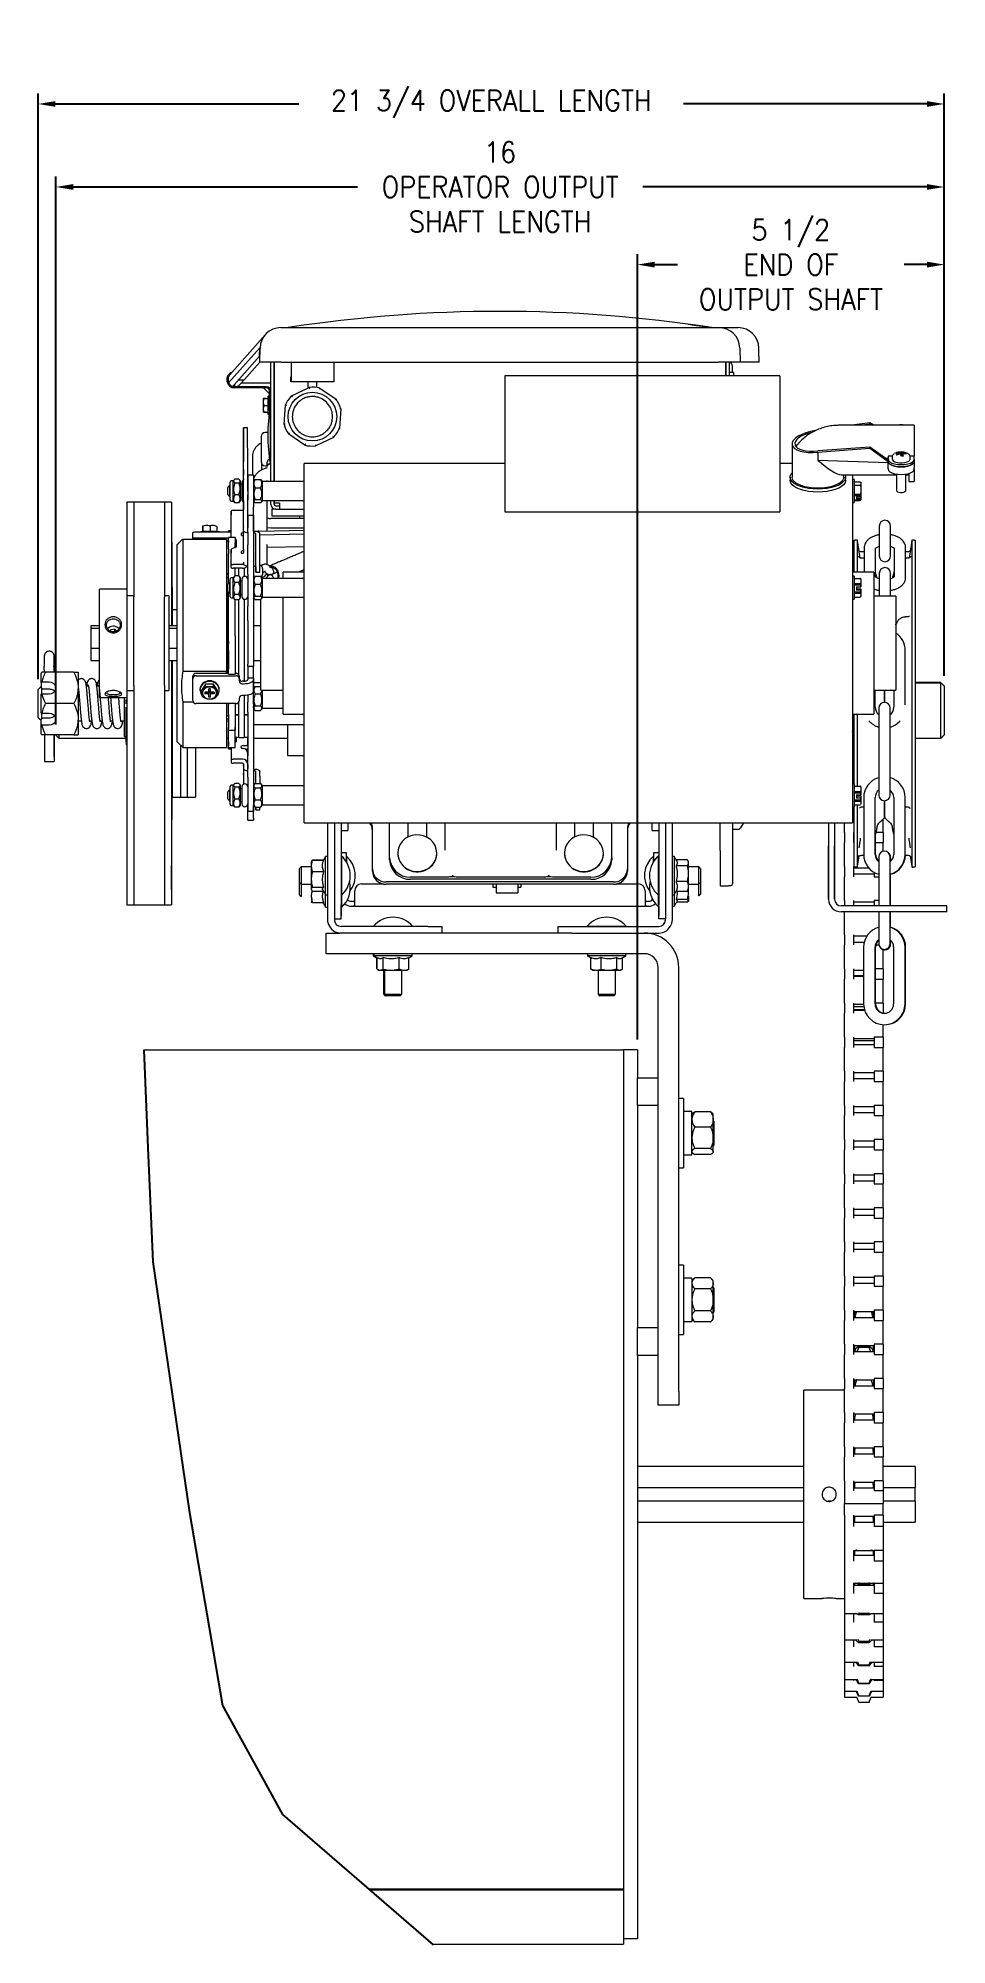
# Model space of a CAD drawing. Extents: x 2.5 to 18.9, y 8.1 to 42.4.
import ezdxf

# ---------------------------------------------------------------- set-up
doc = ezdxf.new("R2010")
doc.units = 0
doc.header["$LTSCALE"] = 0.5
doc.header["$MEASUREMENT"] = 0
doc.layers.get('Defpoints').update_dxf_attribs({"linetype": 'CONTINUOUS'})
doc.layers.add('DIM', color=1, linetype='CONTINUOUS')
doc.layers.add('OBJ', color=3, linetype='CONTINUOUS')
doc.styles.add('ROMANS', font='romans.shx', dxfattribs={"width": 0.9, "height": 0.375})
doc.dimstyles.new('GENIE', dxfattribs={"dimscale": 2, "dimtxt": 0.25, "dimasz": 0.156, "dimexe": 0.095, "dimexo": 0.0925, "dimgap": 0.095, "dimtad": 0, "dimtih": 1, "dimtoh": 1, "dimdec": 5, "dimzin": 4, "dimdsep": 46, "dimlunit": 5, "dimtxsty": 'ROMANS', "dimcen": 0.09, "dimadec": 0, "dimazin": 0, "dimtfac": 1, "dimtdec": 5, "dimtofl": 0, "dimtmove": 0, "dimatfit": 3, "dimfxl": 0, "dimfrac": 2, "dimtolj": 1, "dimtzin": 4, "dimarcsym": 0})
doc.dimstyles.new('GENIE1', dxfattribs={"dimscale": 2, "dimtxt": 0.25, "dimasz": 0.156, "dimexe": 0.095, "dimexo": 0.0925, "dimgap": 0.095, "dimtad": 0, "dimtih": 1, "dimtoh": 1, "dimdec": 5, "dimlfac": 1.333333, "dimzin": 4, "dimdsep": 46, "dimlunit": 5, "dimtxsty": 'ROMANS', "dimcen": 0.09, "dimadec": 0, "dimazin": 0, "dimtfac": 1, "dimtdec": 5, "dimtofl": 0, "dimtmove": 0, "dimatfit": 3, "dimfxl": 0, "dimfrac": 2, "dimtolj": 1, "dimtzin": 4, "dimarcsym": 0})

msp = doc.modelspace()

# ---------------------------------------------------------------- blocks, each defined once
blk = doc.blocks.new('*D31')
at = {"layer": 'Defpoints', "color": 0}
for p in [(13.309, 38.369), (18.834, 30.782), (13.309, 24.232)]:
    blk.add_point(p, dxfattribs=at)
at = {"layer": 'DIM', "color": 0, "lineweight": -2}
for p, q in [((13.309, 24.417), (13.309, 38.559)), ((18.834, 30.967), (18.834, 38.559)), ((13.621, 38.369), (14.034, 38.369)), ((18.522, 38.369), (18.11, 38.369))]:
    blk.add_line(p, q, dxfattribs=at)
at = {"layer": 'DIM', "color": 0}
for points in [[(13.621, 38.421), (13.621, 38.317), (13.309, 38.369)], [(18.522, 38.421), (18.522, 38.317), (18.834, 38.369)]]:
    blk.add_solid(points, dxfattribs=at)
at = {"layer": 'DIM', "color": 0, "insert": (16.072, 38.369), "char_height": 0.375, "attachment_point": 5, "style": 'ROMANS'}
blk.add_mtext('\\A1;5 1/2\\PEND OF\\POUTPUT SHAFT', dxfattribs=at)
blk = doc.blocks.new('*D32')
at = {"layer": 'Defpoints', "color": 0}
for p in [(18.834, 39.767), (18.834, 30.782), (2.841, 29.905)]:
    blk.add_point(p, dxfattribs=at)
at = {"layer": 'DIM', "color": 0, "lineweight": -2}
for p, q in [((2.841, 30.09), (2.841, 39.957)), ((18.834, 30.967), (18.834, 39.957)), ((3.153, 39.767), (8.269, 39.767)), ((18.522, 39.767), (13.406, 39.767))]:
    blk.add_line(p, q, dxfattribs=at)
at = {"layer": 'DIM', "color": 0}
for points in [[(3.153, 39.819), (3.153, 39.715), (2.841, 39.767)], [(18.522, 39.819), (18.522, 39.715), (18.834, 39.767)]]:
    blk.add_solid(points, dxfattribs=at)
at = {"layer": 'DIM', "color": 0, "insert": (10.838, 39.767), "char_height": 0.375, "attachment_point": 5, "style": 'ROMANS'}
blk.add_mtext('\\A1;16\\POPERATOR OUTPUT\\PSHAFT LENGTH', dxfattribs=at)
blk = doc.blocks.new('*D34')
at = {"layer": 'Defpoints', "color": 0}
for p in [(2.521, 41.261), (2.521, 30.72), (18.834, 30.782)]:
    blk.add_point(p, dxfattribs=at)
at = {"layer": 'DIM', "color": 0, "lineweight": -2}
for p, q in [((2.521, 30.905), (2.521, 41.451)), ((2.833, 41.261), (7.217, 41.261)), ((18.522, 41.261), (14.138, 41.261)), ((18.834, 30.967), (18.834, 41.451))]:
    blk.add_line(p, q, dxfattribs=at)
at = {"layer": 'DIM', "color": 0}
for points in [[(2.833, 41.313), (2.833, 41.209), (2.521, 41.261)], [(18.522, 41.313), (18.522, 41.209), (18.834, 41.261)]]:
    blk.add_solid(points, dxfattribs=at)
at = {"layer": 'DIM', "color": 0, "insert": (10.678, 41.261), "char_height": 0.375, "attachment_point": 5, "style": 'ROMANS'}
blk.add_mtext('\\A1;21 3/4 OVERALL LENGTH', dxfattribs=at)

# ---------------------------------------------------------------- dimensions: what is measured, and where the dimension line sits
at = {"layer": 'DIM'}
dim = msp.add_linear_dim(base=(2.5208112, 41.2606732), p1=(18.8343115, 30.7820008), p2=(2.5208112, 30.7195004), text='<> OVERALL LENGTH', dimstyle='GENIE1', dxfattribs=at)
dim.commit()
dim.dimension.update_dxf_attribs({"geometry": '*D34', "text_midpoint": (10.6775613, 41.2606732)})
dim = msp.add_linear_dim(base=(18.8343115, 39.7665736), p1=(2.8408083, 29.9050006), p2=(18.8343115, 30.7820008), text='<>\\POPERATOR OUTPUT\\PSHAFT LENGTH', dimstyle='GENIE', dxfattribs=at)
dim.commit()
dim.dimension.update_dxf_attribs({"geometry": '*D32', "text_midpoint": (10.8375599, 39.7665736), "dimtype": 160})
dim = msp.add_linear_dim(base=(13.3093082, 38.3688011), p1=(18.8343115, 30.7820008), p2=(13.3093082, 24.2324735), text='<>\\PEND OF\\POUTPUT SHAFT', dimstyle='GENIE', override={"dimdec": 4}, dxfattribs=at)
dim.commit()
dim.dimension.update_dxf_attribs({"geometry": '*D31', "text_midpoint": (16.0718098, 38.3688011), "dimtype": 160})

# ---------------------------------------------------------------- linework, layer by layer
at = {"layer": 'OBJ', "linetype": 'Continuous', "lineweight": 15}
for p, q in [((6.6087324, 37.1077244), (5.9670438, 36.3780509)), ((6.8903291, 37.2350812), (6.8968199, 37.2350812)), ((6.8968199, 37.2350812), (14.7718184, 37.2350812)), ((14.7718184, 37.2350812), (14.7783092, 37.2350812)), ((14.7783092, 37.2350812), (15.1214537, 37.2350812)), ((5.9472006, 36.2435885), (6.5101829, 36.8713896)), ((6.5075171, 36.7186328), (6.5101829, 36.8713896)), ((6.5157397, 36.8775942), (6.5101829, 36.8713896)), ((6.5109104, 36.6100773), (6.5153877, 36.8666307)), ((15.1532506, 36.8666307), (15.157728, 36.6100773)), ((6.5075171, 36.7186328), (6.0544983, 36.2134576)), ((6.2288067, 36.2954961), (6.5109104, 36.6100773)), ((6.5075171, 36.7186328), (6.5129097, 36.7246496)), ((6.8968199, 36.6100773), (6.5109104, 36.6100773)), ((6.7093093, 34.4635497), (6.7093093, 36.6100773)), ((6.7691111, 34.4635497), (6.7691111, 36.6100773)), ((6.7741094, 34.4635497), (6.7741094, 36.6100773)), ((6.8968199, 36.6100773), (14.7718184, 36.6100773)), ((7.0768072, 36.6100773), (7.0768072, 36.362366)), ((7.8418117, 36.6100773), (7.8418117, 36.362366)), ((15.157728, 36.6100773), (14.7718184, 36.6100773)), ((14.8945101, 36.6100773), (14.8945101, 36.3653697)), ((14.8945101, 36.5510546), (14.8995085, 36.5510546)), ((14.8995085, 36.6100773), (14.8995085, 36.3653697)), ((14.9593103, 36.6100773), (14.9593103, 36.3653697)), ((15.0393072, 36.4273022), (14.9593103, 36.4273022)), ((15.0193091, 36.4273022), (15.0193091, 36.5410485)), ((15.0393072, 36.4273022), (15.0393072, 36.3653697)), ((15.5008724, 36.6100773), (15.157728, 36.6100773)), ((5.9409116, 36.3304986), (5.9409116, 36.2605031)), ((6.0544983, 36.2134576), (6.0216501, 36.1768219)), ((6.0544983, 36.2134576), (6.0544983, 36.1706643)), ((6.6293077, 36.1705047), (6.0609094, 36.1705047)), ((6.6293077, 36.150502), (6.0609094, 36.150502)), ((6.1280702, 36.2954961), (6.2288067, 36.2954961)), ((6.1539724, 36.2120496), (6.2288067, 36.2954961)), ((6.7093093, 36.2324748), (6.1722856, 36.2324748)), ((6.6175933, 36.1705047), (6.5875938, 36.1705047)), ((6.6293077, 36.1705047), (6.6175933, 36.1705047)), ((6.6893113, 35.7424307), (6.6893113, 36.0905031)), ((6.7741094, 36.2324748), (6.7691111, 36.2324748)), ((7.0718088, 36.3473006), (7.0768072, 36.3473006)), ((7.0718088, 36.2573022), (7.0718088, 36.3473006)), ((7.3843108, 36.2573022), (7.0718088, 36.2573022)), ((7.0768072, 36.362366), (7.0768072, 36.2582127)), ((7.0768072, 36.3473006), (7.0768072, 36.3385147)), ((7.0768072, 36.3385147), (7.0768072, 36.3294567)), ((7.0768072, 36.3294567), (7.0768072, 36.2582127)), ((7.8418117, 36.2582127), (7.0768072, 36.2582127)), ((7.082885, 36.0056017), (7.3991838, 36.1590813)), ((7.3843108, 36.151863), (7.3843108, 36.2573022)), ((7.534308, 36.2573022), (7.534308, 36.1571664)), ((7.84681, 36.2573022), (7.534308, 36.2573022)), ((7.594213, 36.145039), (7.8852761, 35.9478556)), ((7.8418117, 36.362366), (7.8418117, 36.2582127)), ((7.8418117, 36.3473006), (7.8418117, 36.3385147)), ((7.8418117, 36.3473006), (7.84681, 36.3473006)), ((7.8418117, 36.3385147), (7.8418117, 36.3294567)), ((7.8418117, 36.3294567), (7.8418117, 36.2582127)), ((7.84681, 36.3473006), (7.84681, 36.2573022)), ((10.9213115, 36.3653697), (10.9213115, 34.9427523)), ((15.8713082, 36.3653697), (15.8713082, 34.9427523)), ((6.5713082, 35.9554587), (6.5713082, 35.7155383)), ((6.6243094, 35.9604993), (6.5746826, 35.9604993)), ((6.6243094, 35.7104977), (6.5746826, 35.7104977)), ((6.5863079, 35.9604993), (6.6643102, 35.9604993)), ((6.5863079, 35.8354985), (6.6643102, 35.8354985)), ((6.5863079, 35.7104977), (6.6643102, 35.7104977)), ((6.6643102, 35.6714965), (6.6643102, 35.9995004)), ((6.699308, 35.8048044), (6.699308, 34.7897983)), ((6.9479814, 35.4930581), (6.9732171, 35.8437211)), ((7.9706375, 35.7719421), (7.9454017, 35.421279)), ((6.2184768, 34.768932), (6.2179559, 35.3701786)), ((6.2934754, 34.7689414), (6.2929545, 35.370188)), ((17.4938077, 35.5237427), (17.1714545, 35.4766785)), ((17.3161765, 35.4766785), (17.4938077, 35.5026136)), ((17.4938077, 35.5026136), (17.4938077, 35.5237427)), ((17.5678019, 35.4766785), (17.4938077, 35.5237427)), ((17.4938077, 35.5026136), (17.5345829, 35.4766785)), ((18.0485439, 35.4834462), (18.0486002, 35.4766785)), ((18.29381, 35.4766785), (18.29381, 34.9215011)), ((6.2177681, 35.3450039), (6.2175804, 34.9007756)), ((6.534311, 35.2722956), (6.534311, 34.822304)), ((6.534311, 35.1465251), (6.534311, 35.108716)), ((6.6563081, 35.2986812), (6.6563081, 35.2959122)), ((7.3244058, 35.1199611), (7.0333427, 35.3171446)), ((7.8357339, 35.2593985), (7.519435, 35.1059188)), ((17.4938077, 35.0831189), (16.5588079, 35.0153198)), ((16.5588079, 34.9941906), (17.4938077, 35.0619898)), ((17.4938077, 35.0619898), (17.4938077, 35.0831189)), ((17.8238109, 34.8489524), (17.4938077, 35.0831189)), ((17.4938077, 35.0619898), (17.8238109, 34.8278139)), ((6.2175663, 34.5184423), (6.2175663, 34.8174136)), ((6.2186176, 34.2933714), (6.2185097, 34.6984014)), ((6.2935083, 34.6984108), (6.2934754, 34.7689414)), ((6.2936209, 34.2933808), (6.2935083, 34.6984108)), ((6.6473111, 34.7469487), (6.6473111, 34.8117535)), ((6.6473111, 34.7462541), (6.6473111, 34.7469487)), ((6.6473111, 34.7389983), (6.6473111, 34.7425746)), ((6.7693082, 34.8231112), (6.7691111, 34.8231112)), ((6.7741094, 34.7466014), (6.7691111, 34.7466014)), ((6.7691111, 34.7393456), (6.7741094, 34.7393456)), ((6.7693082, 34.8474975), (6.7693082, 34.8112466)), ((7.30881, 28.514443), (7.30881, 34.7893478)), ((10.9213115, 34.9427523), (10.9213115, 33.9200398)), ((15.8713082, 34.9427523), (15.8713082, 33.9200398)), ((16.5588079, 34.9941906), (16.5588079, 34.8516464)), ((16.5588079, 34.8516464), (17.8238109, 34.8051641)), ((17.8238109, 34.877159), (17.7840588, 34.877159)), ((17.8238109, 34.9215011), (17.8238109, 34.8673313)), ((17.8988987, 34.9215011), (17.8238109, 34.9215011)), ((17.8238109, 34.8673313), (17.8238109, 34.8265467)), ((17.8238109, 34.6908171), (17.8238109, 34.8265467)), ((17.9668808, 34.9542414), (17.9800924, 34.9401335)), ((18.0359612, 34.957874), (18.0338352, 34.9761778)), ((18.0536126, 34.9952889), (18.0605728, 34.9259879)), ((18.0731367, 34.980674), (18.0690629, 34.9183191)), ((18.0782993, 34.9195206), (18.0837857, 34.9640692)), ((18.1407856, 34.9741597), (18.1318731, 34.9619478)), ((18.29381, 34.9215011), (18.2191305, 34.9215011)), ((18.2936879, 34.8235899), (18.2936879, 34.8009308)), ((18.2936879, 34.8235899), (18.29381, 34.8235899)), ((18.29381, 34.8673313), (18.29381, 34.9215011)), ((18.29381, 34.8673313), (18.29381, 34.8265467)), ((18.29381, 34.8235899), (18.29381, 34.8265467)), ((18.29381, 34.8235899), (18.29381, 34.8009308)), ((18.29381, 34.8009308), (18.29381, 34.7194742)), ((18.29381, 34.6908171), (18.29381, 34.7194742)), ((18.29381, 34.6933514), (18.29381, 34.4631649)), ((5.9338107, 34.2424963), (5.9338107, 34.3585517)), ((5.9638101, 34.3885511), (5.9638101, 34.2189266)), ((5.9763083, 34.4467102), (5.9763083, 34.4550643)), ((5.9763083, 34.1320447), (5.9763083, 34.4467102)), ((6.0338104, 34.4656711), (6.0338104, 34.4750577)), ((6.0338104, 34.1120513), (6.0338104, 34.4656711)), ((6.1338101, 34.5057142), (6.0638098, 34.5057142)), ((6.1338101, 34.4370045), (6.0638098, 34.4370045)), ((6.1638095, 34.4656711), (6.1638095, 34.4750577)), ((6.1638095, 34.1120513), (6.1638095, 34.4656711)), ((6.1912089, 34.4480525), (6.1912089, 34.1390564)), ((6.2175663, 34.5184423), (6.2175663, 34.4951073)), ((6.217984, 34.6350703), (6.2179653, 34.582346)), ((6.2182703, 34.114473), (6.2181765, 34.4586406)), ((6.2942076, 34.4480525), (6.293574, 34.4561156)), ((6.2942076, 34.5770426), (6.2942076, 34.4059726)), ((6.2942076, 34.4059726), (6.2942076, 34.132758)), ((6.3988114, 34.5770426), (6.3988114, 34.4059726)), ((6.3988114, 34.4059726), (6.3988114, 34.132758)), ((6.4288108, 34.5026541), (6.5248072, 34.5026541)), ((6.4288108, 34.3494843), (6.5248072, 34.3494843)), ((6.5548113, 34.4750577), (6.5548113, 34.4218359)), ((6.5548113, 34.4218359), (6.5548113, 34.1120513)), ((6.6473111, 34.4635497), (6.6473111, 34.4812903)), ((6.7741094, 34.5135801), (6.7693082, 34.5135801)), ((6.7693082, 34.5135801), (6.7693082, 34.4665065)), ((17.1838072, 34.5831626), (17.1838072, 28.3193481)), ((17.214811, 34.5005515), (17.214811, 34.0865574)), ((17.214811, 34.4618038), (17.3232633, 34.4618038)), ((17.214811, 34.3987543), (17.3232633, 34.3987543)), ((17.3348088, 34.4435564), (17.3348088, 34.4409281)), ((17.3348088, 34.4409281), (17.3348088, 34.41963)), ((17.3348088, 34.41963), (17.3348088, 34.3430639)), ((17.3348088, 34.3430639), (17.3348088, 34.2862095)), ((18.1938103, 34.6095201), (18.1938103, 34.4631649)), ((4.1150101, 34.0900023), (4.1150101, 32.5293462)), ((4.1150101, 34.0836006), (4.1150101, 34.0842765)), ((4.2445071, 34.0899366), (4.2435074, 34.0900023)), ((4.2445071, 34.0917106), (4.2445071, 34.0152196)), ((4.2445071, 34.0152196), (4.2445071, 32.386417)), ((4.7965071, 34.0917106), (4.7965071, 34.0152196)), ((4.7965071, 34.0152196), (4.7965071, 32.386417)), ((4.9240094, 34.0900023), (4.9240094, 31.8668476)), ((5.9338107, 34.2285572), (5.9338107, 34.2424963)), ((5.9638101, 34.2189266), (5.9638101, 34.1985578)), ((6.1338101, 34.2248402), (6.0638098, 34.2248402)), ((6.1338101, 34.0813854), (6.0638098, 34.0813854)), ((6.2171345, 34.0419431), (6.2171345, 33.9587876)), ((6.2179465, 34.0938977), (6.2179465, 33.961444)), ((6.2183032, 34.043933), (6.2183126, 34.0320121)), ((6.2183266, 33.992138), (6.2183126, 34.0320121)), ((6.2183266, 33.992138), (6.2183266, 33.9649545)), ((6.219209, 33.5803779), (6.2186505, 34.2228408)), ((6.2942076, 33.5803872), (6.2936538, 34.2228502)), ((6.2937289, 34.132054), (6.2942076, 34.1390564)), ((6.2942076, 34.0053261), (6.2942076, 34.132758)), ((6.2942076, 33.5803872), (6.2942076, 34.0053261)), ((6.3988114, 34.132758), (6.3988114, 34.0053261)), ((6.3988114, 33.5681472), (6.3988114, 34.0053261)), ((6.4288108, 34.1403893), (6.5248072, 34.1403893)), ((6.4288108, 34.0844548), (6.5248072, 34.0844548)), ((6.7093093, 34.0572995), (6.7093093, 34.1235498)), ((6.7691111, 34.0572995), (6.7691111, 34.1235498)), ((6.7741094, 34.0773022), (6.7741094, 34.1235498)), ((6.8639106, 34.0773022), (6.7741094, 34.0773022)), ((6.7991105, 34.0273001), (6.8639106, 34.0273001)), ((6.8639106, 34.0773022), (6.8639106, 34.0572995)), ((6.8639106, 34.0572995), (6.8639106, 33.9674983)), ((17.3232633, 34.2305096), (17.214811, 34.2305096)), ((17.214811, 34.2122622), (17.3232633, 34.2122622)), ((17.3232633, 34.1293695), (17.214811, 34.1293695)), ((17.214811, 34.1253051), (17.3232633, 34.1253051)), ((17.2548071, 34.1893871), (17.3295523, 34.1893871)), ((17.2548071, 34.1893871), (17.2548071, 34.1522539)), ((17.3295523, 34.1522539), (17.2548071, 34.1522539)), ((17.3232633, 34.2305096), (17.3232633, 34.2122622)), ((17.3232633, 34.1293695), (17.3232633, 34.1253051)), ((17.3348088, 34.2862095), (17.3348088, 34.1966711)), ((17.3348088, 34.1966711), (17.3348088, 34.1595379)), ((17.3348088, 34.1595379), (17.3348088, 34.1435526)), ((4.924873, 33.7834091), (4.9320021, 32.1554232)), ((5.4801067, 33.6462058), (5.4801067, 33.5675277)), ((5.4874329, 33.6587744), (5.4874329, 33.5681847)), ((5.6159349, 33.6645002), (5.6159349, 33.5724462)), ((5.7371107, 33.6576668), (5.7371107, 33.5675277)), ((5.9987422, 33.4647073), (5.9983386, 33.9335847)), ((5.9983386, 33.9335847), (5.9983386, 33.8656072)), ((5.9986906, 33.4590754), (5.9983386, 33.8656072)), ((6.029577, 33.9467915), (6.1983239, 33.9468197)), ((6.218979, 33.3233739), (6.2187021, 33.6445631)), ((6.2942076, 33.8491995), (6.2942076, 33.854822)), ((6.2942076, 33.8491995), (6.2942076, 33.631544)), ((6.3988114, 33.854822), (6.3988114, 33.8491995)), ((6.3988114, 33.8491995), (6.3988114, 33.631544)), ((6.7299081, 33.9674983), (6.7299081, 33.8479041)), ((6.7991105, 33.9674983), (6.7299081, 33.9674983)), ((6.7299081, 33.8479041), (7.2299113, 33.8479041)), ((6.7991105, 33.9674983), (6.8639106, 33.9674983)), ((6.8639106, 33.9674983), (7.30881, 33.9674983)), ((7.2299113, 33.8479041), (7.30881, 33.8479041)), ((10.9213115, 33.9200398), (15.8713082, 33.9200398)), ((17.6640095, 33.6634489), (17.6640095, 33.1234496)), ((17.8690072, 33.1234496), (17.8690072, 33.6634489)), ((5.0246099, 29.7793474), (5.0246099, 33.3293531)), ((5.1246096, 33.4239039), (5.1246096, 31.0490765)), ((5.1246096, 33.4239039), (5.9146105, 33.4239039)), ((5.3038084, 33.4411752), (5.3038084, 33.5453754)), ((5.3038084, 33.4411752), (5.3038084, 33.4239039)), ((5.9986108, 33.5506037), (5.3638072, 33.5506037)), ((5.9492093, 33.4464035), (5.3638072, 33.4464035)), ((5.5586112, 33.4307561), (5.6586109, 33.4307561)), ((5.9146105, 33.4239039), (5.9146105, 31.0490765)), ((5.9146105, 33.3980252), (5.9492093, 33.3980252)), ((5.9492093, 33.5506037), (5.9492093, 33.5783316)), ((5.9492093, 33.4506462), (5.9492093, 33.4590754)), ((5.9492093, 33.4506462), (5.9492093, 33.4464223)), ((5.9492093, 33.3268188), (5.9492093, 33.4464223)), ((5.9492093, 33.3353418), (5.9492093, 33.4214446)), ((5.9492093, 33.3980252), (5.9492093, 33.3655289)), ((5.9492093, 33.2497833), (5.9492093, 33.3268188)), ((6.0692071, 33.4590754), (6.0692071, 33.4506462)), ((6.0692071, 33.4464223), (6.0692071, 33.4506462)), ((6.0692071, 33.4464223), (6.0692071, 33.3268188)), ((6.0692071, 33.4274239), (6.0694887, 33.42733)), ((6.0692071, 33.3594558), (6.0694887, 33.3593526)), ((6.0692071, 33.3353418), (6.0692071, 33.3594558)), ((6.0692071, 33.2775863), (6.0692071, 33.3268188)), ((6.0837891, 33.4143766), (6.0838924, 33.2906805)), ((6.0837891, 33.3464085), (6.083836, 33.2897606)), ((6.1736936, 33.5215898), (6.1737076, 33.5046846)), ((6.2137225, 33.4877888), (6.2188382, 33.4877888)), ((6.2186786, 33.5566299), (6.2186786, 33.6155399)), ((6.2190025, 33.2436351), (6.218979, 33.3233739)), ((6.2942076, 33.5518146), (6.2942076, 33.631544)), ((6.2942076, 33.5518146), (6.2942076, 33.3242375)), ((6.2942076, 32.9920002), (6.2942076, 33.3242375)), ((6.3988114, 33.631544), (6.3988114, 33.5518146)), ((6.4102207, 33.5681472), (6.3988114, 33.5681472)), ((6.3988114, 33.5518146), (6.3988114, 33.3242375)), ((6.4102489, 33.5364488), (6.3988114, 33.5364488)), ((6.3988114, 33.3242375), (6.3988114, 32.9920002)), ((6.4393285, 33.4430431), (6.4392581, 33.5241993)), ((6.5002331, 33.5725025), (7.30881, 33.5870048)), ((6.5143271, 33.4430619), (6.5142567, 33.5242087)), ((6.5142754, 33.5063085), (7.30881, 33.5205667)), ((6.514374, 33.2769386), (6.5143271, 33.4430619)), ((17.2048096, 33.4023336), (17.2048096, 32.834353)), ((17.269009, 33.4124993), (17.269009, 32.834353)), ((18.254011, 27.5224997), (18.254011, 33.4124993)), ((18.3182103, 27.978081), (18.3182103, 33.4023336)), ((5.9492093, 33.2497833), (5.9492093, 33.165032)), ((5.9492093, 33.1482489), (5.9492093, 33.165032)), ((5.9492093, 32.6317347), (5.9492093, 33.1482489)), ((5.9991599, 32.9832707), (5.9989393, 33.240331)), ((5.9989393, 33.240331), (5.9989393, 33.1723536)), ((5.9991599, 32.9152933), (5.9989393, 33.1723536)), ((6.0696154, 33.2777271), (6.0212465, 33.2605684)), ((6.1991734, 32.970092), (6.0304218, 32.9700638)), ((6.1739752, 33.2004006), (6.1739892, 33.1834954)), ((6.2190025, 33.2173152), (6.2139572, 33.2173152)), ((6.2190025, 33.2436351), (6.2190025, 33.184725)), ((6.2191714, 32.9972849), (6.2191714, 32.9882174)), ((6.2191855, 33.0117965), (6.219209, 32.98221)), ((6.2942076, 32.7955302), (6.2942076, 32.9920002)), ((6.3988114, 32.9920002), (6.3988114, 32.7955302)), ((6.4393754, 32.9053435), (6.4393754, 33.2769292)), ((6.514374, 32.9053529), (6.514374, 33.2769386)), ((6.514374, 32.9551017), (6.5338136, 32.946879)), ((7.30881, 33.2884465), (6.6473111, 33.2765725)), ((5.9146105, 32.7428716), (5.9292394, 32.7366952)), ((5.9338107, 32.5466456), (5.9338107, 32.6163408)), ((5.9638101, 32.6463402), (5.9638101, 32.5444867)), ((5.9763083, 32.4060537), (5.9763083, 32.712844)), ((6.1991734, 32.9021145), (6.0304218, 32.9020958)), ((6.0338104, 32.3880597), (6.0338104, 32.7328467)), ((6.1338101, 32.767286), (6.0638098, 32.767286)), ((6.1338101, 32.645899), (6.0638098, 32.645899)), ((6.0692071, 32.767286), (6.0692071, 32.9020958)), ((6.1317075, 32.767286), (6.1317075, 32.9021052)), ((6.1317075, 32.767286), (6.1317075, 32.9021052)), ((6.1638095, 32.3880597), (6.1638095, 32.7328467)), ((6.1912089, 32.7058416), (6.1912089, 32.3968361)), ((6.2317072, 32.9073335), (6.2317072, 32.7561536)), ((6.2317072, 32.9073335), (6.2317072, 32.7561536)), ((6.2942076, 32.7955302), (6.2942076, 32.3155673)), ((6.3988114, 32.9382903), (6.4102489, 32.9382903)), ((6.3988114, 32.7955302), (6.3988114, 32.3155673)), ((6.4288108, 32.7620577), (6.5248072, 32.7620577)), ((6.4288108, 32.6136468), (6.5248072, 32.6136468)), ((6.4392581, 32.9260409), (6.4393285, 32.8448847)), ((6.5548113, 32.7328467), (6.5548113, 32.3775092)), ((6.5620999, 32.8986791), (6.5620999, 32.789917)), ((6.6589739, 32.7646766), (6.6466118, 32.8007866)), ((6.6696324, 32.772336), (6.6611375, 32.7967035)), ((6.9338077, 32.7213388), (6.9338077, 32.834353)), ((17.214811, 32.7583406), (17.214811, 32.3443371)), ((17.214811, 32.7208976), (17.3232633, 32.7208976)), ((17.3232633, 32.6254927), (17.214811, 32.6254927)), ((17.3232633, 32.6254927), (17.3232633, 32.6068697)), ((17.3348088, 32.7013361), (17.3348088, 32.6893119)), ((17.3348088, 32.6893119), (17.3348088, 32.6570784)), ((17.3348088, 32.6570784), (17.3348088, 32.5706564)), ((17.5638079, 32.834353), (17.5638079, 30.2743476)), ((17.6640095, 32.8119379), (17.6640095, 32.7028848)), ((17.8690072, 32.7028848), (17.8690072, 32.8119379)), ((17.9314513, 32.8316403), (17.9340091, 32.8364368)), ((3.6240087, 30.6381471), (3.6240087, 32.5293462)), ((4.1240072, 30.6381471), (4.1240072, 32.5293462)), ((4.2445071, 32.404289), (4.2435074, 32.4043454)), ((4.2445071, 30.794316), (4.2445071, 32.386417)), ((4.7965071, 30.794316), (4.7965071, 32.386417)), ((4.8740072, 32.4043454), (4.8740072, 30.7043505)), ((5.9221103, 32.5393522), (5.9221103, 32.4711119)), ((5.9221103, 32.4711119), (5.9221103, 31.0134405)), ((5.9221103, 32.4678173), (5.9292394, 32.4648042)), ((5.9292394, 32.3968267), (5.9221103, 32.3998398)), ((5.9338107, 32.4863369), (5.9338107, 32.5466456)), ((5.9492093, 31.6894745), (5.9492093, 32.4709336)), ((5.9638101, 32.5444867), (5.9638101, 32.4563375)), ((5.9763083, 32.3898337), (5.9763083, 32.4060537)), ((6.0338104, 32.369831), (6.0338104, 32.3880597)), ((6.1338101, 32.4299519), (6.0638098, 32.4299519)), ((6.1338101, 32.3353823), (6.0638098, 32.3353823)), ((6.0692071, 31.6894745), (6.0692071, 32.3353823)), ((6.1317075, 30.9880921), (6.1317075, 32.3450035)), ((6.1317075, 30.9880921), (6.1317075, 32.3450035)), ((6.1638095, 32.369831), (6.1638095, 32.3880597)), ((6.2317072, 32.3465242), (6.2317072, 30.8688546)), ((6.2317072, 32.3465242), (6.2317072, 30.8688546)), ((6.2942076, 32.3155673), (6.2942076, 32.2204251)), ((6.3988114, 32.3155673), (6.3988114, 32.2204251)), ((6.4288108, 32.402928), (6.5248072, 32.402928)), ((6.4288108, 32.34062), (6.5248072, 32.34062)), ((6.5288105, 30.7584311), (6.5288105, 32.3498282)), ((6.5548113, 32.3775092), (6.5548113, 32.369831)), ((6.9338077, 30.3515426), (6.9338077, 32.3813389)), ((17.214811, 32.6068697), (17.3232633, 32.6068697)), ((17.3232633, 32.4732615), (17.214811, 32.4732615)), ((17.214811, 32.4559433), (17.3232633, 32.4559433)), ((17.214811, 32.3817801), (17.3232633, 32.3817801)), ((17.2548071, 32.56999), (17.3295523, 32.56999)), ((17.2548071, 32.56999), (17.2548071, 32.5101413)), ((17.2548071, 32.5326878), (17.3295523, 32.5326878)), ((17.3295523, 32.5101413), (17.2548071, 32.5101413)), ((17.3232633, 32.4732615), (17.3232633, 32.4559433)), ((17.3348088, 32.5320213), (17.3348088, 32.5108171)), ((17.3348088, 32.5108171), (17.3348088, 32.431388)), ((17.3348088, 32.431388), (17.3348088, 32.4063259)), ((17.3348088, 32.4063259), (17.3348088, 32.4013417)), ((17.9638114, 32.401351), (17.9638114, 30.7073495)), ((4.9320115, 32.1550008), (4.9320115, 31.8668476)), ((6.2942076, 31.9618912), (6.2942076, 32.2204251)), ((6.2942076, 31.9618912), (6.2942076, 31.1758514)), ((6.3988114, 32.2204251), (6.3988114, 31.9618912)), ((6.3988114, 32.035463), (6.3988114, 32.0298405)), ((6.3988114, 32.0298405), (6.3988114, 31.9493554)), ((6.3988114, 31.9618912), (6.3988114, 31.1758514)), ((6.3988114, 31.9493554), (6.3988114, 31.9437376)), ((3.4688113, 31.8668476), (3.4688113, 31.8191498)), ((3.6240087, 31.8191498), (3.4688113, 31.8191498)), ((3.4688113, 31.8191498), (3.4688113, 31.4581615)), ((3.8316112, 31.7954863), (3.8203426, 31.7713581)), ((3.9001988, 31.80943), (3.8316112, 31.7954863)), ((3.8316112, 31.7659702), (3.8316112, 31.7954863)), ((3.9001988, 31.7666789), (3.8662945, 31.7597845)), ((3.9316531, 31.7732636), (3.9001988, 31.80943)), ((3.9001988, 31.7666789), (3.9001988, 31.80943)), ((5.0246099, 31.8191498), (4.8740072, 31.8191498)), ((5.9492093, 31.5893621), (5.9492093, 31.6894745)), ((5.9492093, 31.5893621), (5.9492093, 31.5413827)), ((6.0692071, 31.6894745), (6.0692071, 31.5893621)), ((6.0692071, 31.5893621), (6.0692071, 31.5413827)), ((3.6240087, 31.4581615), (3.4688113, 31.4581615)), ((3.4688113, 31.4581615), (3.4688113, 31.2418483)), ((5.0246099, 31.4581615), (4.8740072, 31.4581615)), ((4.9240094, 31.2418483), (4.9240094, 30.7525035)), ((4.9320115, 31.2418483), (4.9320115, 30.613207)), ((5.9492093, 31.4253039), (5.9492093, 31.5413827)), ((5.9492093, 31.4253039), (5.9492093, 31.0920247)), ((6.0692071, 31.5413827), (6.0692071, 31.4253039)), ((6.0692071, 31.4253039), (6.0692071, 31.0920247)), ((2.5758117, 30.8462002), (2.5758117, 31.0170496)), ((2.6328491, 31.0299984), (2.5867189, 31.0299984)), ((3.1658085, 31.0299984), (2.6508103, 31.0299984)), ((2.8408083, 31.0299984), (2.808772, 31.0299984)), ((3.2408071, 31.0299984), (3.2408071, 30.7487489)), ((5.1246096, 31.0490765), (5.9146105, 31.0490765)), ((5.3038084, 30.9148581), (5.3038084, 30.9590641)), ((5.3038084, 30.5206133), (5.3038084, 30.9148581)), ((5.3638072, 31.0134405), (5.9492093, 31.0134405)), ((5.3638072, 30.9692345), (6.0838079, 30.9692345)), ((5.9146105, 31.0134405), (5.9146105, 31.0490765)), ((5.9492093, 30.9982577), (5.9492093, 31.0920247)), ((6.0692071, 31.0920247), (6.0692071, 30.9982577)), ((6.0692071, 31.0589277), (6.0692071, 31.0134405)), ((6.0692071, 31.0134405), (6.0838079, 31.0134405)), ((6.1388084, 30.9635931), (6.1388084, 30.9193872)), ((6.1388084, 30.9193872), (6.1388084, 30.8740735)), ((6.2942076, 31.1412103), (6.2942076, 31.1758514)), ((6.2942076, 31.1396193), (6.2942076, 31.1742604)), ((6.2942076, 31.1396193), (6.2942076, 30.9221046)), ((6.3988114, 30.9221046), (6.2942076, 30.9221046)), ((6.2942076, 30.9221046), (6.2942076, 30.8999992)), ((6.3988114, 31.1758514), (6.3988114, 31.1412103)), ((6.3988114, 31.1742604), (6.3988114, 31.1396193)), ((6.3988114, 30.9221046), (6.3988114, 31.1396193)), ((6.3988114, 30.9221046), (6.3988114, 30.8999992)), ((6.3988114, 30.8999992), (6.3988114, 30.6870182)), ((2.5208112, 30.2154985), (2.5208112, 30.7195004)), ((2.5758117, 30.8462002), (2.5758117, 30.7490634)), ((2.5758117, 30.2966453), (2.5758117, 30.6383536)), ((2.58081, 30.7477539), (2.58081, 30.6446426)), ((2.7208106, 30.8526722), (2.5867189, 30.8526722)), ((2.5867189, 30.6448256), (2.7208106, 30.6448256)), ((2.7208106, 30.7241092), (2.6086506, 30.7241092)), ((3.2408071, 30.7487489), (3.2408071, 30.18625)), ((3.6240087, 30.5793497), (3.6240087, 30.6381471)), ((4.0750093, 29.873748), (4.0750093, 30.5793497)), ((4.1070081, 30.5661944), (4.1070081, 30.5841838)), ((4.1150101, 30.5793497), (4.1150101, 26.8624087)), ((4.1240072, 30.5793497), (4.1240072, 30.6381471)), ((4.2435074, 30.7043505), (4.2445071, 30.7044115)), ((4.2445071, 30.794316), (4.2445071, 27.2253916)), ((4.7965071, 30.794316), (4.7965071, 27.2253916)), ((4.9240094, 30.7525035), (4.9240094, 26.8450014)), ((4.924873, 30.7422393), (4.9248261, 30.7438867)), ((4.9320021, 30.6131413), (4.9319552, 30.614784)), ((4.9320094, 30.6127974), (4.9319998, 30.6131416)), ((4.9320094, 30.5877847), (4.9319998, 30.5881274)), ((4.9320115, 30.6127987), (4.9320115, 30.5877835)), ((4.9320115, 30.5877835), (4.9320115, 30.5877554)), ((4.9320115, 30.5877835), (4.9320115, 28.7859023)), ((5.5364401, 30.8179232), (5.4642716, 30.7046321)), ((5.4642716, 30.6644858), (5.4642716, 30.7046321)), ((5.593609, 30.6717416), (5.5246084, 30.6717416)), ((5.5246084, 30.6717416), (5.5246084, 30.6445487)), ((5.5246084, 30.6445487), (5.5846542, 30.6717416)), ((5.593609, 30.6445487), (5.5246084, 30.6445487)), ((5.6807772, 30.8179232), (5.5364401, 30.8179232)), ((5.5364401, 30.7777721), (5.5364401, 30.8179232)), ((5.6236084, 30.7342748), (5.593609, 30.7342748)), ((5.593609, 30.6717416), (5.593609, 30.7342748)), ((5.593609, 30.7029847), (5.6236084, 30.7029847)), ((5.6086087, 30.6961795), (5.593609, 30.7029847)), ((5.6086087, 30.6961795), (5.593609, 30.6961795)), ((5.593609, 30.6757919), (5.6086087, 30.6961795)), ((5.593609, 30.6757919), (5.6086087, 30.6825878)), ((5.593609, 30.6757919), (5.6236084, 30.6757919)), ((5.593609, 30.6717416), (5.593609, 30.6445487)), ((5.593609, 30.5820155), (5.593609, 30.6445487)), ((5.6236084, 30.5820155), (5.593609, 30.5820155)), ((5.6236084, 30.7029847), (5.6086087, 30.6961795)), ((5.6086087, 30.7029847), (5.6086087, 30.6961795)), ((5.6236084, 30.6961795), (5.6086087, 30.6961795)), ((5.6086087, 30.6961795), (5.6236084, 30.6757919)), ((5.6086087, 30.6961795), (5.6086087, 30.6825878)), ((5.6086087, 30.6825878), (5.6236084, 30.6757919)), ((5.6236084, 30.6717416), (5.6236084, 30.7342748)), ((5.692609, 30.6717416), (5.6236084, 30.6717416)), ((5.6236084, 30.6717416), (5.6236084, 30.6445487)), ((5.6236084, 30.5820155), (5.6236084, 30.6445487)), ((5.692609, 30.6445487), (5.6236084, 30.6445487)), ((5.6325632, 30.6717416), (5.692609, 30.6445487)), ((5.7529458, 30.7046321), (5.6807772, 30.8179232)), ((5.6807772, 30.7777721), (5.6807772, 30.8179232)), ((5.692609, 30.6717416), (5.692609, 30.6445487)), ((5.7529458, 30.6644858), (5.7529458, 30.7046321)), ((6.1388084, 30.5613979), (6.1388084, 30.5160796)), ((6.2195093, 30.8684322), (6.1938089, 30.8684322)), ((6.1938089, 30.8242262), (6.2195093, 30.8242262)), ((6.2195093, 30.6112452), (6.1938089, 30.6112452)), ((6.2317072, 30.6114189), (6.2317072, 30.2599063)), ((6.2317072, 30.6114189), (6.2317072, 30.2599063)), ((6.2942076, 30.6181303), (6.2942076, 30.4916088)), ((6.3988114, 30.8701687), (6.3988114, 30.8593179)), ((6.3988114, 30.4642001), (6.3988114, 30.8593179)), ((6.3988114, 30.4916088), (6.3988114, 30.7091236)), ((6.4288108, 30.7725673), (6.5248072, 30.7725673)), ((6.4288108, 30.6444549), (6.5248072, 30.6444549)), ((6.5288105, 30.7073495), (6.5288105, 30.7584311)), ((6.5548113, 30.7073495), (6.5548113, 30.3758538)), ((17.7615076, 30.486282), (17.7615076, 30.7073495)), ((17.7615076, 30.7073495), (17.7615076, 30.486282)), ((18.7743079, 29.8430024), (18.7743079, 30.8419997)), ((18.8343115, 30.7820008), (18.8343115, 29.9030012)), ((2.58081, 30.2901076), (2.58081, 30.1855085)), ((2.7208106, 30.2901733), (2.5867189, 30.2901733)), ((2.6086506, 30.2108944), (2.7208106, 30.2108944)), ((3.1658085, 30.4674995), (2.6508103, 30.4674995)), ((4.1070081, 30.4652795), (4.1070081, 30.5428172)), ((4.1070081, 29.769163), (4.1070081, 30.3998036)), ((5.1246096, 30.4959314), (5.1246096, 29.6793477)), ((5.1246096, 30.4959314), (5.3103461, 30.4959314)), ((6.0838079, 30.4662323), (5.3638072, 30.4662323)), ((5.9146105, 30.4662323), (5.9146105, 29.6793477)), ((5.9146105, 30.2515805), (5.9492093, 30.2515805)), ((5.9492093, 30.4662323), (5.9492093, 30.4521196)), ((5.9492093, 30.2705225), (5.9492093, 30.4521196)), ((5.9492093, 30.2705225), (5.9492093, 30.0201361)), ((6.0692071, 30.4662323), (6.0692071, 30.4521196)), ((6.0692071, 30.4521196), (6.0692071, 30.2705225)), ((6.0692071, 30.2705225), (6.0692071, 30.0201361)), ((6.0692071, 30.2637267), (6.1317075, 30.2637267)), ((6.1317075, 30.2637267), (6.0692071, 30.2637267)), ((6.1317075, 30.2599063), (6.1317075, 30.4915854)), ((6.1317075, 30.2599063), (6.1317075, 30.4915854)), ((6.1317075, 29.8593491), (6.1317075, 30.2599063)), ((6.1317075, 29.8593491), (6.1317075, 30.2599063)), ((6.2317072, 30.2637267), (6.2942076, 30.2637267)), ((6.2942076, 30.2637267), (6.2317072, 30.2637267)), ((6.2317072, 30.2599063), (6.2317072, 29.8593491)), ((6.2317072, 30.2599063), (6.2317072, 29.8593491)), ((6.2942076, 30.41187), (6.2942076, 30.4916088)), ((6.2942076, 30.3900651), (6.2942076, 30.41187)), ((6.2942076, 30.3103309), (6.2942076, 30.3900651)), ((6.2942076, 30.3103309), (6.2942076, 29.5242912)), ((6.3988114, 30.4916088), (6.3988114, 30.41187)), ((6.3988114, 30.4642001), (6.3988114, 30.4254899)), ((6.3988114, 30.4554894), (6.3988114, 30.4254899)), ((6.3988114, 30.3900651), (6.3988114, 30.41187)), ((6.3988114, 30.403929), (6.3988114, 30.3044878)), ((6.3988114, 30.3900651), (6.3988114, 30.3103309)), ((6.3988114, 30.3103309), (6.3988114, 29.5242912)), ((6.3988114, 30.3044878), (6.3988114, 30.2888123)), ((6.4288108, 30.4292445), (6.5248072, 30.4292445)), ((6.4288108, 30.3421514), (6.5248072, 30.3421514)), ((6.9338077, 30.2743476), (6.9338077, 30.3515426)), ((17.1915089, 29.813904), (17.1915089, 30.2743476)), ((17.2048096, 30.2743476), (17.2048096, 29.0221432)), ((17.269009, 30.2743476), (17.269009, 28.9832265)), ((17.6551579, 30.3838512), (17.6551579, 30.1138515)), ((17.8601604, 30.1138515), (17.8601604, 30.3838512)), ((2.5758117, 30.0888035), (2.5758117, 30.1859356)), ((2.5758117, 29.9179493), (2.5758117, 30.0888035)), ((2.5867189, 30.0823267), (2.7208106, 30.0823267)), ((2.6328116, 29.9050006), (2.5867189, 29.9050006)), ((3.1658085, 29.9050006), (2.6508103, 29.9050006)), ((2.8087345, 29.9050006), (2.8087345, 29.4235171)), ((2.8087345, 29.9050006), (2.8087345, 29.5135154)), ((2.8408083, 29.9050006), (2.8088095, 29.9050006)), ((2.8343081, 29.9030012), (2.8343081, 29.9050006)), ((2.8943117, 29.9050006), (2.8943117, 29.8430024)), ((3.2408071, 30.18625), (3.2408071, 29.9050006)), ((5.9146105, 30.1915816), (5.9492093, 30.1915816)), ((5.9492093, 29.6793477), (5.9492093, 30.0348965)), ((5.9492093, 29.9871799), (5.9492093, 30.0201361)), ((6.0692071, 30.0576495), (6.0692071, 30.0348965)), ((6.0692071, 29.6793477), (6.0692071, 30.0348965)), ((6.0692071, 30.0201361), (6.0692071, 29.9871799)), ((6.0838266, 29.8643474), (6.0838924, 29.7841768)), ((6.2939448, 29.727726), (6.2938274, 29.8643474)), ((7.0093084, 30.0929993), (7.0093084, 29.5299982)), ((4.1070081, 29.7376195), (4.1070081, 29.747006)), ((5.0820087, 29.7219486), (5.0820087, 28.7799981)), ((5.0820087, 29.7219486), (5.0820087, 28.7799981)), ((5.2070095, 29.6793477), (5.2070095, 28.7799981)), ((5.2070095, 29.6793477), (5.2070095, 28.7799981)), ((5.3570114, 29.6793477), (5.3570114, 28.7799981)), ((5.9492093, 29.77862), (5.9492093, 29.8132657)), ((5.9492093, 29.77862), (5.9492093, 29.7015845)), ((5.9492093, 29.6496205), (5.9492093, 29.7015845)), ((5.9989393, 29.6793477), (5.9989393, 29.6658498)), ((5.9989393, 29.6658498), (5.9991599, 29.4087896)), ((5.9989862, 29.6793477), (5.9991599, 29.4767623)), ((6.0692071, 29.8529474), (6.0694887, 29.8528489)), ((6.0692071, 29.77862), (6.0692071, 29.8132657)), ((6.0692071, 29.77862), (6.0692071, 29.7710826)), ((6.0696154, 29.7712234), (6.0692071, 29.7710826)), ((6.0837891, 29.8399048), (6.083836, 29.7832616)), ((6.1739892, 29.6769917), (6.1739752, 29.6938969)), ((6.2139572, 29.7108068), (6.253958, 29.7108162)), ((6.2938321, 29.6584767), (6.2939025, 29.5779917)), ((6.2939448, 29.727726), (6.2939448, 29.6597533)), ((6.2941747, 29.3775042), (6.2940011, 29.5740071)), ((6.2942076, 29.141972), (6.2942076, 29.5242912)), ((6.3988114, 29.5242912), (6.3988114, 29.141972)), ((2.6328116, 29.4235171), (2.8087345, 29.4235171)), ((2.8088095, 29.5135154), (2.8087345, 29.5135154)), ((6.1991734, 29.4635883), (6.0304218, 29.4635601)), ((6.1991734, 29.3956155), (6.0304218, 29.3955874)), ((6.2183219, 29.3827231), (6.2184768, 29.2042048)), ((6.2186176, 29.3474484), (6.2185097, 29.2000325)), ((6.2186505, 29.3432761), (6.2189368, 29.0153285)), ((6.2191714, 29.3684274), (6.2191714, 29.3774901)), ((6.2191714, 29.3684274), (6.2191855, 29.3285627)), ((6.2191855, 29.3285627), (6.219209, 29.2989762)), ((6.2941747, 29.3684414), (6.2941747, 29.3775042)), ((6.2941747, 29.3684414), (6.2941841, 29.328572)), ((6.2941841, 29.328572), (6.2942076, 29.2989903)), ((6.4102207, 29.2867502), (6.3988114, 29.2867502)), ((6.4102489, 29.2550565), (6.3988114, 29.2550518)), ((6.4393285, 29.1616462), (6.4392581, 29.2428024)), ((6.5143271, 29.1616603), (6.5142567, 29.2428164)), ((17.2003135, 29.3773258), (17.2003135, 29.1937623)), ((5.9338107, 28.8054028), (5.9338107, 28.8801433)), ((5.9638101, 28.9101474), (5.9638101, 28.8009067)), ((5.9763083, 28.653641), (5.9763083, 28.9766512)), ((6.0338104, 28.6336382), (6.0338104, 28.996654)), ((6.1338101, 29.0268317), (6.0638098, 29.0268317)), ((6.1338101, 28.9603327), (6.0638098, 28.9603327)), ((6.1638095, 28.6336382), (6.1638095, 28.996654)), ((6.1912089, 28.9696441), (6.1912089, 28.6606433)), ((6.2942076, 29.141972), (6.2942076, 28.8805798)), ((6.2942076, 28.8805798), (6.2942076, 28.5316532)), ((6.3988114, 29.141972), (6.3988114, 28.8805798)), ((6.3988114, 28.8805798), (6.3988114, 28.5316532)), ((6.4288108, 29.0290517), (6.5248072, 29.0290517)), ((6.4288108, 28.9510728), (6.5248072, 28.9510728)), ((6.5548113, 28.996654), (6.5548113, 28.6336382)), ((17.214811, 29.0221432), (17.214811, 28.6081443)), ((17.214811, 28.9832265), (17.3232633, 28.9832265)), ((17.3232633, 28.8771208), (17.214811, 28.8771208)), ((17.214811, 28.8579488), (17.3232633, 28.8579488)), ((17.3232633, 28.8771208), (17.3232633, 28.8579488)), ((17.3348088, 28.9651433), (17.3348088, 28.9480973)), ((17.3348088, 28.9480973), (17.3348088, 28.9122453)), ((17.3348088, 28.9122453), (17.3348088, 28.8227773)), ((17.6551579, 29.0898531), (17.6551579, 28.8198534)), ((17.8601604, 28.8198534), (17.8601604, 29.0898531)), ((4.924873, 27.1515898), (4.9320021, 28.7795757)), ((4.9319998, 28.7815497), (4.9320094, 28.7859017)), ((4.9319998, 28.7795756), (4.9320094, 28.7839277)), ((4.9320115, 28.7862636), (4.9320115, 28.7859023)), ((4.9320115, 28.7859023), (4.9320115, 28.7839264)), ((4.9320115, 28.7839264), (4.9320115, 28.7799981)), ((5.9338107, 28.7501442), (5.9338107, 28.8054028)), ((5.9638101, 28.8009067), (5.9638101, 28.7201447)), ((6.1338101, 28.748647), (6.0638098, 28.748647)), ((6.1338101, 28.6034604), (6.0638098, 28.6034604)), ((6.2942076, 28.403982), (6.2942076, 28.6315638)), ((6.3988114, 28.403982), (6.3988114, 28.6315638)), ((6.4288108, 28.7371672), (6.5248072, 28.7371672)), ((6.4288108, 28.6012405), (6.5248072, 28.6012405)), ((6.4392956, 28.6012405), (6.4393285, 28.5634831)), ((7.30881, 28.3193481), (7.30881, 28.514443)), ((17.2003135, 28.6081443), (17.2003135, 28.579351)), ((17.2048096, 28.6081443), (17.2048096, 27.53267)), ((17.3232633, 28.7255044), (17.214811, 28.7255044)), ((17.214811, 28.7090404), (17.3232633, 28.7090404)), ((17.214811, 28.6470657), (17.3232633, 28.6470657)), ((17.2548071, 28.8213881), (17.3295523, 28.8213881)), ((17.2548071, 28.8213881), (17.2548071, 28.7620651)), ((17.2548071, 28.808904), (17.3295523, 28.808904)), ((17.3295523, 28.7620651), (17.2548071, 28.7620651)), ((17.269009, 28.8213881), (17.269009, 28.808904)), ((17.269009, 28.6470657), (17.269009, 27.9694547)), ((17.3232633, 28.7255044), (17.3232633, 28.7090404)), ((17.3348088, 28.8075101), (17.3348088, 28.7634543)), ((17.3348088, 28.7634543), (17.3348088, 28.6885214)), ((17.3348088, 28.6885214), (17.3348088, 28.66758)), ((17.3348088, 28.66758), (17.3348088, 28.6651442)), ((17.7615076, 28.4375014), (17.7615076, 28.7174226)), ((17.7615076, 28.7174226), (17.7615076, 28.4375014)), ((6.2942076, 28.3693409), (6.2942076, 28.403982)), ((6.3988114, 28.403982), (6.3988114, 28.3693409)), ((7.7353071, 28.25115), (7.7353071, 28.3193481)), ((7.7353071, 27.8682113), (7.7353071, 28.3193481)), ((7.7353071, 28.1640991), (7.7353071, 28.25115)), ((7.7353071, 26.6412286), (7.7353071, 28.1640991)), ((7.8553095, 28.3193481), (7.8553095, 26.8424999)), ((7.9749084, 28.3193481), (7.9749084, 26.8424999)), ((8.0945072, 28.3193481), (8.0945072, 28.197886)), ((8.0945072, 28.197886), (8.0945072, 28.1828112)), ((8.539308, 27.4912143), (8.539308, 28.2194798)), ((8.848811, 27.6967048), (8.848811, 28.3193481)), ((9.1788096, 28.3193481), (9.1788096, 28.0636817)), ((9.5188095, 28.0613491), (9.5188095, 28.3193481)), ((9.848808, 28.3178509), (9.848808, 28.3193481)), ((9.848808, 27.8254461), (9.848808, 28.3178509)), ((11.8488114, 28.3193481), (11.8488114, 28.3178509)), ((11.8488114, 28.3178509), (11.8488114, 27.8254461)), ((12.1788099, 28.3193481), (12.1788099, 28.0636817)), ((12.5188098, 28.0613491), (12.5188098, 28.3193481)), ((12.8488083, 27.6967048), (12.8488083, 28.3193481)), ((13.1293116, 28.2194798), (13.1293116, 27.4912143)), ((13.5741077, 28.197886), (13.5741077, 28.3193481)), ((13.5741077, 28.1828112), (13.5741077, 28.197886)), ((13.6937112, 28.3193481), (13.6937112, 26.8424999)), ((13.81331, 28.3193481), (13.81331, 26.8424999)), ((13.9333078, 28.3193481), (13.9333078, 28.25115)), ((13.9333078, 28.3193481), (13.9333078, 27.8682113)), ((13.9333078, 28.25115), (13.9333078, 28.1640991)), ((13.9333078, 28.1640991), (13.9333078, 26.6412286)), ((14.8018601, 28.0677883), (14.8018601, 28.3193481)), ((15.0218576, 28.3193481), (15.0218576, 28.0854116)), ((15.1127195, 28.2014013), (15.0513361, 28.2011854)), ((15.218215, 28.3193481), (15.1642986, 28.2303213)), ((16.7515093, 28.3193481), (16.7515093, 26.9454986)), ((16.859511, 28.3193481), (16.859511, 26.9454986)), ((17.0403102, 28.148508), (17.0403102, 28.3193481)), ((17.0403102, 28.148508), (17.0403102, 27.9649445)), ((17.2003135, 28.148508), (17.2003135, 27.9649445)), ((17.7353098, 28.148508), (17.6085443, 28.148508)), ((17.7353098, 28.148508), (17.7353098, 28.3861381)), ((17.7353098, 28.148508), (17.7353098, 27.9649445)), ((14.8018601, 27.823184), (14.8018601, 28.0677883)), ((14.8018601, 27.823184), (14.8018601, 27.5851127)), ((15.0218576, 28.0854116), (15.0218576, 27.8299376)), ((15.0218576, 27.8299376), (15.0218576, 27.5918663)), ((16.7515093, 26.9454986), (16.7515093, 27.9074987)), ((16.859511, 26.9454986), (16.859511, 27.9074987)), ((17.0403102, 27.5341015), (17.0403102, 27.9649445)), ((17.269009, 27.9694547), (17.269009, 27.5224997)), ((17.5990075, 27.9649445), (17.7353098, 27.9649445)), ((17.7353098, 27.8086958), (17.7353098, 27.9649445)), ((18.3182103, 27.53267), (18.3182103, 27.978081)), ((7.2253072, 27.2442492), (7.2253072, 27.4967523)), ((7.2553114, 27.5267518), (7.2553114, 27.2142498)), ((7.4383117, 27.6191765), (7.4383117, 27.5441967)), ((7.4383117, 27.5441967), (7.4383117, 27.121825)), ((7.4583802, 27.6530808), (7.6601348, 27.6530808)), ((7.4583802, 27.6484157), (7.6636548, 27.6484157)), ((7.695311, 27.027002), (7.695311, 27.7139995)), ((7.9749084, 27.7849995), (8.0649114, 27.7849995)), ((7.9753073, 27.7224991), (7.9753073, 27.1215998)), ((7.9803103, 27.7224991), (7.9803103, 27.1215998)), ((8.0649114, 27.7849995), (8.0649114, 27.6599987)), ((8.0649114, 27.6599987), (8.0649114, 27.6259583)), ((8.0699097, 27.7224991), (8.0699097, 27.6181816)), ((8.539308, 27.4503123), (8.539308, 27.4912143)), ((8.848811, 27.6556621), (8.848811, 27.6967048)), ((12.8488083, 27.6967048), (12.8488083, 27.6556621)), ((13.1293116, 27.4912143), (13.1293116, 27.4503123)), ((13.5987099, 27.6181816), (13.5987099, 27.7224991)), ((13.6037082, 27.7849995), (13.6937112, 27.7849995)), ((13.6037082, 27.6599987), (13.6037082, 27.7849995)), ((13.6037082, 27.6259583), (13.6037082, 27.6599987)), ((13.6883093, 27.6194018), (13.6883093, 27.7224991)), ((13.6883093, 27.0184978), (13.6883093, 27.6194018)), ((13.6933076, 27.6194018), (13.6933076, 27.7224991)), ((13.6933076, 27.0184978), (13.6933076, 27.6194018)), ((13.9733086, 27.7139995), (13.9733086, 27.099485)), ((14.2102347, 27.5478668), (14.0049648, 27.5478668)), ((14.2102347, 27.6564271), (14.0065464, 27.6564271)), ((14.2303079, 27.121825), (14.2303079, 27.6191765)), ((14.4133082, 27.2142498), (14.4133082, 27.5267518)), ((14.4433077, 27.4967523), (14.4433077, 27.2442492)), ((14.8018601, 27.5851127), (14.8018601, 27.186489)), ((15.0218576, 27.5918663), (15.0218576, 27.2198113)), ((17.0403102, 27.5341015), (17.0403102, 27.3505379)), ((17.2003135, 27.5341015), (17.2003135, 27.3505379)), ((17.6543413, 27.7084802), (17.6543413, 27.4384806)), ((17.859339, 27.4384806), (17.859339, 27.7084802)), ((17.8690072, 27.6271692), (17.8690072, 27.6987558)), ((4.2445071, 27.2253916), (4.2445071, 26.8417161)), ((4.7965071, 27.2253916), (4.7965071, 26.8417161)), ((7.2253072, 27.021999), (7.2253072, 27.2442492)), ((7.2553114, 27.2142498), (7.2553114, 26.9919996)), ((7.4583802, 27.4418316), (7.6636548, 27.4418316)), ((7.4583802, 27.1639191), (7.6636548, 27.1639191)), ((7.9753073, 27.1215998), (7.9753073, 27.0184978)), ((7.9803103, 27.1215998), (7.9803103, 27.0184978)), ((8.3454099, 27.2199991), (8.7400114, 27.2199991)), ((12.87931, 27.2562922), (8.7893096, 27.2562922)), ((12.87931, 27.2153856), (8.7893096, 27.2153856)), ((9.883848, 27.3443193), (9.2238087, 27.3443193)), ((12.4738106, 27.3032766), (9.2238087, 27.3032766)), ((11.6338498, 27.3443193), (10.0637696, 27.3443193)), ((10.7093113, 27.2153856), (10.7093113, 27.1620981)), ((10.7643072, 27.2153856), (10.7643072, 27.0590994)), ((11.1543093, 27.2153856), (11.1543093, 27.0590994)), ((11.2093098, 27.2153856), (11.2093098, 27.1620981)), ((12.4738106, 27.3443193), (11.8137713, 27.3443193)), ((12.9286035, 27.2199991), (13.3232097, 27.2199991)), ((14.2102347, 27.2619382), (14.0049648, 27.2619382)), ((14.4133082, 27.0055021), (14.4133082, 27.2142498)), ((14.4433077, 27.2442492), (14.4433077, 27.0355016)), ((17.0403102, 26.9196949), (17.0403102, 27.3505379)), ((17.5753112, 27.4263109), (17.5753112, 27.3505379)), ((17.5753112, 27.3505379), (17.6543413, 27.3505379)), ((4.1156798, 26.8624106), (4.1150094, 26.856229)), ((4.1150094, 26.856229), (4.1156798, 26.8513959)), ((4.1150101, 26.8624087), (4.1156813, 26.8624087)), ((4.1150101, 26.8617376), (4.1156813, 26.8624087)), ((4.1150101, 26.8624087), (4.1150101, 26.8617376)), ((4.1150101, 26.8617376), (4.1150101, 26.8562277)), ((4.1150101, 26.8562277), (4.1150101, 26.8507225)), ((4.1150101, 26.8513936), (4.1150101, 26.8450014)), ((4.1150101, 26.8507225), (4.1156813, 26.8513936)), ((4.2435074, 26.8450014), (4.2445071, 26.8450624)), ((7.4583802, 27.0925859), (7.6574409, 27.0925859)), ((7.4583802, 26.8849412), (7.6636548, 26.8849412)), ((7.695311, 26.8047518), (7.695311, 27.027002)), ((7.8553095, 26.8424999), (7.8553095, 26.5924983)), ((7.9749084, 26.5924983), (7.9749084, 26.8424999)), ((7.9749084, 26.8135001), (7.9749084, 26.6525018)), ((7.9753073, 27.0184978), (7.9753073, 26.7962523)), ((7.9803103, 27.0184978), (7.9803103, 26.7962523)), ((8.1579087, 26.9099986), (8.1904097, 26.9099986)), ((8.1579087, 26.8200003), (8.1904097, 26.8200003)), ((8.1904097, 26.8200003), (13.4782099, 26.8200003)), ((8.2204091, 27.0030006), (8.2204091, 27.0949983)), ((8.2204091, 26.8224736), (8.2204091, 27.0030006)), ((13.4482105, 27.0949983), (13.4482105, 27.0030006)), ((13.4482105, 27.0030006), (13.4482105, 26.8224736)), ((13.4782099, 26.9099986), (13.5107109, 26.9099986)), ((13.4782099, 26.8200003), (13.5107109, 26.8200003)), ((13.6883093, 26.9128474), (13.6883093, 27.0184978)), ((13.6883093, 26.8097501), (13.6883093, 26.9128474)), ((13.6933076, 26.9128474), (13.6933076, 27.0184978)), ((13.6933076, 26.8097501), (13.6933076, 26.9128474)), ((13.6937112, 26.5924983), (13.6937112, 26.8424999)), ((13.6937112, 26.8135001), (13.6937112, 26.6525018)), ((13.81331, 26.8424999), (13.81331, 26.5924983)), ((13.9733086, 27.099485), (13.9733086, 27.027002)), ((13.9733086, 27.027002), (13.9733086, 26.8182497)), ((14.2102347, 27.0845698), (14.0049648, 27.0845698)), ((14.2102347, 26.9404486), (14.0049648, 26.9404486)), ((14.2102347, 26.8905684), (14.0150647, 26.8905684)), ((14.2303079, 27.0055021), (14.2303079, 26.9130774)), ((18.8815071, 26.8255008), (16.9795088, 26.8255008)), ((17.0403102, 26.9196949), (17.0403102, 26.8255008)), ((17.2003135, 26.9196949), (17.2003135, 26.8255008)), ((17.6543413, 26.9196949), (17.5753112, 26.9196949)), ((17.5753112, 26.9196949), (17.5753112, 26.8255008)), ((18.8815071, 26.7174991), (18.8815071, 26.8255008)), ((7.7353071, 26.5750017), (7.7353071, 26.6412286)), ((7.8553095, 26.5924983), (7.8553095, 26.5750017)), ((7.8553095, 26.5924983), (7.9749084, 26.5924983)), ((7.9749084, 26.5924983), (7.9749084, 26.6525018)), ((9.5378079, 26.4549993), (7.9753073, 26.4549993)), ((8.5455595, 26.4600023), (8.5590574, 26.4600023)), ((8.5590574, 26.4600023), (8.6621593, 26.4600023)), ((8.6621593, 26.4600023), (9.2630586, 26.4600023)), ((9.5378079, 26.4549993), (9.7878095, 26.4549993)), ((9.7878095, 26.4549993), (9.7878095, 26.3350015)), ((11.8808101, 26.3350015), (11.8808101, 26.4549993)), ((11.8808101, 26.4549993), (12.130807, 26.4549993)), ((12.130807, 26.4549993), (13.6933076, 26.4549993)), ((12.405561, 26.4600023), (12.5086582, 26.4600023)), ((12.5086582, 26.4600023), (13.1095575, 26.4600023)), ((13.6937112, 26.5924983), (13.6937112, 26.6525018)), ((13.81331, 26.5924983), (13.6937112, 26.5924983)), ((13.81331, 26.5750017), (13.81331, 26.5924983)), ((13.9333078, 26.6412286), (13.9333078, 26.5750017)), ((18.8815071, 26.7174991), (16.9795088, 26.7174991)), ((17.0403102, 26.3052883), (17.0403102, 26.7174991)), ((7.704308, 25.9650021), (7.704308, 26.3350015)), ((7.704308, 26.3350015), (7.9543096, 26.3350015)), ((7.9753073, 26.3350015), (7.9543096, 26.3350015)), ((9.5378079, 26.3350015), (7.9753073, 26.3350015)), ((9.7878095, 26.3350015), (9.5378079, 26.3350015)), ((11.8808101, 26.3350015), (9.7878095, 26.3350015)), ((12.130807, 26.3350015), (11.8808101, 26.3350015)), ((12.130807, 26.3350015), (13.6933076, 26.3350015)), ((17.0403102, 26.3052883), (17.0403102, 26.1217248)), ((17.0403102, 25.6908818), (17.0403102, 26.1217248)), ((17.2003135, 26.3052883), (17.2003135, 26.1217248)), ((17.6032597, 26.1217248), (17.6568991, 26.1217248)), ((17.6543413, 26.4144822), (17.6543413, 26.1444825)), ((17.859339, 26.1444825), (17.859339, 26.4144822)), ((17.8690072, 26.1347534), (17.8690072, 26.2068374)), ((7.9543096, 25.9650021), (7.704308, 25.9650021)), ((13.434309, 25.9650021), (7.9543096, 25.9650021)), ((8.5675616, 25.9250013), (8.554059, 25.9250013)), ((9.2545591, 25.9250013), (8.5675616, 25.9250013)), ((8.6217173, 25.6880752), (8.6217173, 25.8859392)), ((8.6251575, 25.6880752), (8.6251575, 25.8917448)), ((8.7335488, 25.6880752), (8.7335488, 25.8933452)), ((9.0194493, 25.6880752), (9.0194493, 25.8933452)), ((9.1969632, 25.6880752), (9.1969632, 25.8933452)), ((13.101058, 25.9250013), (12.4140605, 25.9250013)), ((12.4725575, 25.6880752), (12.4725575, 25.8933452)), ((12.6548023, 25.6880752), (12.6548023, 25.8933452)), ((12.9398063, 25.6880752), (12.9398063, 25.8933452)), ((13.0425657, 25.6880752), (13.0425657, 25.8912285)), ((17.7353098, 25.6908818), (17.7353098, 26.0371191)), ((8.648882, 25.6680021), (8.6623846, 25.6680021)), ((8.6623846, 25.6680021), (9.107162, 25.6680021)), ((9.107162, 25.6680021), (9.1597361, 25.6680021)), ((12.5088835, 25.6680021), (12.5647054, 25.6680021)), ((12.5647054, 25.6680021), (13.006235, 25.6680021)), ((13.6843106, 18.0850006), (13.6843106, 25.7150006)), ((14.0543099, 18.0850006), (14.0543099, 25.7150006)), ((17.0403102, 25.6908818), (17.0403102, 25.5073183)), ((17.0403102, 25.0764752), (17.0403102, 25.5073183)), ((17.2003135, 25.6908818), (17.2003135, 25.5073183)), ((17.7353098, 25.6908818), (17.5990075, 25.6908818)), ((17.5990075, 25.5073183), (17.7353098, 25.5073183)), ((17.7353098, 25.6908818), (17.7353098, 25.5073183)), ((17.7353098, 25.0764752), (17.7353098, 25.5073183)), ((8.7413115, 25.2350001), (8.7548093, 25.2350001)), ((8.7548093, 25.2350001), (9.0673113, 25.2350001)), ((8.7848088, 25.2050007), (8.7713109, 25.2050007)), ((9.0373072, 25.2050007), (8.7848088, 25.2050007)), ((12.6013083, 25.2350001), (12.9138103, 25.2350001)), ((12.8838108, 25.2050007), (12.6313077, 25.2050007)), ((17.0403102, 25.0764752), (17.0403102, 24.8929117)), ((17.2003135, 25.0764752), (17.2003135, 24.8929117)), ((17.7353098, 25.0764752), (17.5990075, 25.0764752)), ((17.7353098, 25.0764752), (17.7353098, 24.8956667)), ((17.0403102, 24.4620687), (17.0403102, 24.8929117)), ((17.0403102, 24.4620687), (17.0403102, 24.2785051)), ((17.2003135, 24.4620687), (17.2003135, 24.2785051)), ((17.7353098, 24.4620687), (17.5753112, 24.4620687)), ((17.5753112, 24.4620687), (17.5753112, 24.2785051)), ((17.7353098, 24.4620687), (17.7353098, 24.6872569)), ((17.7353098, 24.4620687), (17.7353098, 24.2785051)), ((4.4212222, 24.2324735), (13.0593113, 24.2324735)), ((13.3093082, 24.2324735), (13.0593113, 24.2324735)), ((13.0593113, 24.2324735), (13.0593113, 8.2324701)), ((13.3093082, 24.2324735), (13.3093082, 23.7324703)), ((17.0403102, 23.8476574), (17.0403102, 24.2785051)), ((17.5753112, 24.2785051), (17.7353098, 24.2785051)), ((17.7353098, 23.8476574), (17.7353098, 24.2785051)), ((13.3093082, 23.7324703), (13.6843106, 23.7324703)), ((13.3093082, 23.2324718), (13.3093082, 23.7324703)), ((17.0403102, 23.8476574), (17.0403102, 23.6640939)), ((17.2003135, 23.8476574), (17.2003135, 23.6640939)), ((17.7353098, 23.8476574), (17.5753112, 23.8476574)), ((17.5753112, 23.8476574), (17.5753112, 23.6640939)), ((17.7353098, 23.8476574), (17.7353098, 23.6640939)), ((14.1373106, 23.3574726), (14.1373106, 22.107474)), ((17.0403102, 23.2332509), (17.0403102, 23.6640939)), ((17.5753112, 23.6640939), (17.7353098, 23.6640939)), ((17.7353098, 23.2332509), (17.7353098, 23.6640939)), ((13.6843106, 23.2324718), (13.3093082, 23.2324718)), ((13.3093082, 23.2324718), (13.3093082, 19.2324698)), ((14.2913111, 23.1209125), (14.1373106, 23.1209125)), ((14.2913111, 23.1224707), (14.2913111, 23.1209125)), ((14.2913111, 22.3424712), (14.2913111, 23.1209125)), ((14.626308, 23.117524), (14.3413086, 23.117524)), ((14.6763102, 22.9795369), (14.6763102, 23.0762231)), ((17.0403102, 23.2332509), (17.0403102, 23.0496873)), ((17.0403102, 22.6188443), (17.0403102, 23.0496873)), ((17.2003135, 23.2332509), (17.2003135, 23.0496873)), ((17.7353098, 23.2332509), (17.5753112, 23.2332509)), ((17.5753112, 23.2332509), (17.5753112, 23.0496873)), ((17.5753112, 23.0496873), (17.7353098, 23.0496873)), ((17.7353098, 23.2332509), (17.7353098, 23.0496873)), ((17.7353098, 22.6188443), (17.7353098, 23.0496873)), ((14.626308, 22.8415451), (14.3413086, 22.8415451)), ((14.6763102, 22.6490221), (14.6763102, 22.9795369)), ((14.6843076, 22.9512223), (14.6843076, 22.5137196)), ((14.626308, 22.4564944), (14.3413086, 22.4564944)), ((14.626308, 22.3474179), (14.3413086, 22.3474179)), ((14.6763102, 22.4019538), (14.6763102, 22.6490221)), ((14.6763102, 22.3887235), (14.6763102, 22.4019538)), ((17.0403102, 22.6188443), (17.0403102, 22.4352808)), ((17.0403102, 22.0044378), (17.0403102, 22.4352808)), ((17.2003135, 22.6188443), (17.2003135, 22.4352808)), ((17.7353098, 22.6188443), (17.5753112, 22.6188443)), ((17.5753112, 22.6188443), (17.5753112, 22.4352808)), ((17.5753112, 22.4352808), (17.7353098, 22.4352808)), ((17.7353098, 22.6188443), (17.7353098, 22.4352808)), ((17.7353098, 22.0044378), (17.7353098, 22.4352808)), ((17.0403102, 22.0044378), (17.0403102, 21.8208742)), ((17.2003135, 22.0044378), (17.2003135, 21.8208742)), ((17.7353098, 22.0044378), (17.5753112, 22.0044378)), ((17.5753112, 22.0044378), (17.5753112, 21.8208742)), ((17.7353098, 22.0044378), (17.7353098, 21.8208742)), ((17.0403102, 21.3900312), (17.0403102, 21.8208742)), ((17.5753112, 21.8208742), (17.7353098, 21.8208742)), ((17.7353098, 21.3900312), (17.7353098, 21.8208742)), ((17.0403102, 21.3900312), (17.0403102, 21.2064677)), ((17.2003135, 21.3900312), (17.2003135, 21.2064677)), ((17.7353098, 21.3900312), (17.5753112, 21.3900312)), ((17.5753112, 21.3900312), (17.5753112, 21.2064677)), ((17.7353098, 21.3900312), (17.7353098, 21.2064677)), ((17.0403102, 20.7756247), (17.0403102, 21.2064677)), ((17.5753112, 21.2064677), (17.7353098, 21.2064677)), ((17.7353098, 20.7756247), (17.7353098, 21.2064677)), ((17.0403102, 20.7756247), (17.0403102, 20.5920611)), ((17.2003135, 20.7756247), (17.2003135, 20.5920611)), ((17.7353098, 20.7756247), (17.5753112, 20.7756247)), ((17.5753112, 20.7756247), (17.5753112, 20.5920611)), ((17.7353098, 20.7756247), (17.7353098, 20.5920611)), ((14.1373106, 20.3574723), (14.1373106, 19.8379403)), ((17.0403102, 20.1592141), (17.0403102, 20.5920611)), ((17.5753112, 20.5920611), (17.7353098, 20.5920611)), ((17.7353098, 20.1612181), (17.7353098, 20.5920611)), ((14.2913111, 20.1224704), (14.2913111, 19.3424709)), ((14.626308, 20.1294024), (14.3413086, 20.1294024)), ((14.626308, 19.9309377), (14.3413086, 19.9309377)), ((14.6763102, 20.0301677), (14.6763102, 20.0762228)), ((14.6763102, 19.732473), (14.6763102, 20.0301677)), ((14.6843076, 19.951222), (14.6843076, 19.5137239)), ((17.0403102, 20.1612181), (17.0403102, 19.9776546)), ((17.0403102, 19.5468069), (17.0403102, 19.9754065)), ((17.2003135, 20.1612181), (17.2003135, 19.9776546)), ((17.7353098, 20.1612181), (17.5753112, 20.1612181)), ((17.5753112, 20.1612181), (17.5753112, 19.9776546)), ((17.5753112, 19.9776546), (17.7353098, 19.9776546)), ((17.7353098, 20.1612181), (17.7353098, 19.9776546)), ((17.7353098, 19.5468069), (17.7353098, 19.9776546)), ((14.1373106, 19.8379403), (14.1373106, 19.1074737)), ((14.6763102, 19.4347736), (14.6763102, 19.732473)), ((13.3093082, 19.2324698), (13.6843106, 19.2324698)), ((13.3093082, 18.7324713), (13.3093082, 19.2324698)), ((14.626308, 19.5340083), (14.3413086, 19.5340083)), ((14.626308, 19.3355436), (14.3413086, 19.3355436)), ((14.6763102, 19.3887231), (14.6763102, 19.4347736)), ((17.0403102, 19.5468069), (17.0403102, 19.363248)), ((17.0403102, 18.9324003), (17.0403102, 19.363248)), ((17.2003135, 19.5468069), (17.2003135, 19.363248)), ((17.2165616, 19.524725), (17.2165616, 19.5187317)), ((17.2165616, 19.5187317), (17.2165616, 19.4103169)), ((17.2165616, 19.4194453), (17.2165616, 19.4103169)), ((17.2165616, 19.4194453), (17.2165616, 19.4103169)), ((17.5593118, 19.524725), (17.5593118, 19.5187317)), ((17.5593118, 19.4103169), (17.5593118, 19.5187317)), ((17.5593118, 19.4194453), (17.5593118, 19.4103169)), ((17.5593118, 19.4103169), (17.5593118, 19.4194453)), ((17.7353098, 19.5468069), (17.5753112, 19.5468069)), ((17.5753112, 19.5468069), (17.5753112, 19.363248)), ((17.5753112, 19.363248), (17.7353098, 19.363248)), ((17.7353098, 19.5468069), (17.7353098, 19.363248)), ((17.7353098, 18.9324003), (17.7353098, 19.363248)), ((17.0403102, 18.9324003), (17.0403102, 18.7488368)), ((17.2003135, 18.9324003), (17.2003135, 18.7488368)), ((17.2165616, 18.9103184), (17.2165616, 18.7960558)), ((17.2945592, 18.9032503), (17.2945592, 18.8782211)), ((17.2945592, 18.9032503), (17.4813095, 18.9032503)), ((17.4813095, 18.9032503), (17.4813095, 18.8782211)), ((17.5593118, 18.7960558), (17.5593118, 18.9103184)), ((17.7353098, 18.9324003), (17.5753112, 18.9324003)), ((17.5753112, 18.9324003), (17.5753112, 18.7488368)), ((17.7353098, 18.9324003), (17.7353098, 18.7488368)), ((13.6843106, 18.7324713), (13.3093082, 18.7324713)), ((13.3093082, 18.7324713), (13.3093082, 8.2324701)), ((17.0403102, 18.3179937), (17.0403102, 18.7488368)), ((17.4813095, 18.8782211), (17.2945592, 18.8782211)), ((17.5753112, 18.7488368), (17.7353098, 18.7488368)), ((17.7353098, 18.3179937), (17.7353098, 18.7488368)), ((17.0403102, 18.3179937), (17.0403102, 18.1344302)), ((17.2003135, 18.3179937), (17.2003135, 18.1344302)), ((17.2165616, 18.2960527), (17.2165616, 18.1815038)), ((17.5593118, 18.2960527), (17.5593118, 18.1815038)), ((17.7353098, 18.3179937), (17.5753112, 18.3179937)), ((17.5753112, 18.3179937), (17.5753112, 18.1344302)), ((17.7353098, 18.3179937), (17.7353098, 18.1344302)), ((13.6843106, 17.834999), (13.6843106, 18.0850006)), ((14.0543099, 18.0850006), (14.0543099, 17.834999)), ((16.3093085, 14.3574716), (16.3093085, 18.107472)), ((17.0403102, 17.7035872), (17.0403102, 18.1344302)), ((17.5753112, 18.1344302), (17.7353098, 18.1344302)), ((17.7353098, 17.7035872), (17.7353098, 18.1344302)), ((14.0543099, 17.834999), (13.6843106, 17.834999)), ((17.0403102, 17.7035872), (17.0403102, 17.5200237)), ((17.0403102, 17.0891806), (17.0403102, 17.5200237)), ((17.2003135, 17.7035872), (17.2003135, 17.5200237)), ((17.7353098, 17.7035872), (17.5753112, 17.7035872)), ((17.5753112, 17.7035872), (17.5753112, 17.5200237)), ((17.5753112, 17.5200237), (17.7353098, 17.5200237)), ((17.7353098, 17.7035872), (17.7353098, 17.5200237)), ((17.7353098, 17.0891806), (17.7353098, 17.5200237)), ((17.0403102, 17.0891806), (17.0403102, 16.9056171)), ((17.0403102, 16.4747741), (17.0403102, 16.9056171)), ((17.2003135, 17.0891806), (17.2003135, 16.9056171)), ((17.2165616, 16.9735195), (17.2165616, 16.9526907)), ((17.5593118, 16.9526907), (17.5593118, 16.9735195)), ((17.7353098, 17.0891806), (17.5753112, 17.0891806)), ((17.5753112, 17.0891806), (17.5753112, 16.9056171)), ((17.5753112, 16.9056171), (17.7353098, 16.9056171)), ((17.7353098, 17.0891806), (17.7353098, 16.9056171)), ((17.7353098, 16.4747741), (17.7353098, 16.9056171)), ((18.3093072, 16.7324726), (18.3093072, 16.3574703)), ((13.3093082, 16.3574703), (16.3093085, 16.3574703)), ((17.0403102, 16.4747741), (17.0403102, 16.2960258)), ((17.0403102, 16.2960258), (17.0403102, 16.0657032)), ((17.2003135, 16.4747741), (17.2003135, 16.2960258)), ((17.2165616, 16.3776232), (17.2165616, 16.3430994)), ((17.5593118, 16.3430994), (17.5593118, 16.3776232)), ((17.5593118, 16.3574703), (17.5753112, 16.3574703)), ((17.7353098, 16.4747741), (17.5753112, 16.4747741)), ((17.5753112, 16.4747741), (17.5753112, 16.2960258)), ((17.7353098, 16.2960258), (17.5753112, 16.2960258)), ((17.7353098, 16.4747741), (17.7353098, 16.2960258)), ((17.7353098, 16.3574703), (18.3093072, 16.3574703)), ((17.7353098, 16.2960258), (17.7353098, 16.0657032)), ((18.3093072, 16.1074734), (18.3093072, 16.3574703)), ((16.3093085, 16.1074734), (13.3093082, 16.1074734)), ((16.7917213, 16.1074734), (16.7415361, 16.1074734)), ((17.0403102, 16.0657032), (17.7353098, 16.0657032)), ((17.0403102, 15.8573028), (17.0403102, 16.0657032)), ((17.0403102, 15.8573028), (17.0403102, 15.6527885)), ((17.2003135, 15.8573028), (17.2003135, 15.6527885)), ((17.7353098, 15.8573028), (17.5753112, 15.8573028)), ((17.5753112, 15.8573028), (17.5753112, 15.6527885)), ((18.3093072, 16.1074734), (17.7353098, 16.1074734)), ((17.7353098, 15.8573028), (17.7353098, 16.0657032)), ((17.7353098, 15.8573028), (17.7353098, 15.6527885)), ((18.3093072, 16.1074734), (18.3093072, 15.732471)), ((17.0403102, 15.6527885), (17.0403102, 15.3660761)), ((17.2165616, 15.7773152), (17.2165616, 15.7229765)), ((17.5593118, 15.7229765), (17.5593118, 15.7773152)), ((17.7353098, 15.6527885), (17.5753112, 15.6527885)), ((17.7353098, 15.6527885), (17.7353098, 15.2290041)), ((17.0403102, 15.3660761), (17.0403102, 15.2290041)), ((17.0403102, 15.2229733), (17.0403102, 15.0295632)), ((17.2003135, 15.2229733), (17.2003135, 15.0295632)), ((17.2165616, 15.1908384), (17.2165616, 15.1325056)), ((17.5593118, 15.1325056), (17.5593118, 15.1908384)), ((17.5753112, 15.2290041), (17.7353098, 15.2290041)), ((17.5753112, 15.2290041), (17.5753112, 15.0295632)), ((17.7353098, 15.2290041), (17.7353098, 15.0295632)), ((17.0403102, 15.0295632), (17.0403102, 14.7381247)), ((17.7353098, 15.0295632), (17.5753112, 15.0295632)), ((17.7353098, 15.0295632), (17.7353098, 14.6327747)), ((17.0403102, 14.7381247), (17.0403102, 14.6327747)), ((17.0403102, 14.6324039), (17.0403102, 14.4493613)), ((17.0403102, 14.4493613), (17.0403102, 14.1619871)), ((17.2003135, 14.6324039), (17.2003135, 14.4493613)), ((17.2165616, 14.6324039), (17.2165616, 14.5894979)), ((17.2945592, 14.6422035), (17.2945592, 14.6276637)), ((17.4813095, 14.6276637), (17.2945592, 14.6276637)), ((17.4813095, 14.6422035), (17.4813095, 14.6276637)), ((17.5593118, 14.5894979), (17.5593118, 14.6324039)), ((17.5753112, 14.6327747), (17.7353098, 14.6327747)), ((17.5753112, 14.6327747), (17.5753112, 14.4493613)), ((17.7353098, 14.4493613), (17.5753112, 14.4493613)), ((17.7353098, 14.6327747), (17.7353098, 14.4493613)), ((17.7353098, 14.4493613), (17.7353098, 14.0894994)), ((17.0403102, 14.1619871), (17.0403102, 14.0894994)), ((17.0403102, 14.0894994), (17.0403102, 13.9296839)), ((17.2003135, 14.0894994), (17.2003135, 13.9296839)), ((17.2945592, 14.0906962), (17.2945592, 14.0617011)), ((17.2945592, 14.0906962), (17.4813095, 14.0906962)), ((17.4813095, 14.0906962), (17.4813095, 14.0617011)), ((17.5753112, 14.0915316), (17.5753112, 13.9296839)), ((17.7353098, 14.1340058), (17.7353098, 14.1324054)), ((17.7353098, 14.0915316), (17.7353098, 13.9296839)), ((17.0403102, 13.9296839), (17.0403102, 13.6550332)), ((17.4813095, 14.0617011), (17.2945592, 14.0617011)), ((17.7353098, 13.9296839), (17.5753112, 13.9296839)), ((17.7353098, 13.9296839), (17.7353098, 13.610325)), ((17.0403102, 13.6550332), (17.0403102, 13.610325)), ((17.0403102, 13.610325), (17.0403102, 13.4861972)), ((17.0403102, 13.4861972), (17.0403102, 13.2325583)), ((17.2003135, 13.610325), (17.2003135, 13.4861972)), ((17.2945592, 13.5867225), (17.2945592, 13.561698)), ((17.2945592, 13.5867225), (17.4813095, 13.5867225)), ((17.4813095, 13.561698), (17.2945592, 13.561698)), ((17.4813095, 13.5867225), (17.4813095, 13.561698)), ((17.5753112, 13.610325), (17.5753112, 13.4861972)), ((17.7353098, 13.4861972), (17.5753112, 13.4861972)), ((17.7353098, 13.657577), (17.7353098, 13.6473456)), ((17.7353098, 13.621603), (17.7353098, 13.4861972)), ((17.7353098, 13.4861972), (17.7353098, 13.2094345)), ((17.0403102, 13.2325583), (17.0403102, 13.2094345)), ((17.0403102, 13.2094345), (17.0403102, 13.132277)), ((17.0403102, 13.132277), (17.0403102, 12.9072953)), ((17.2003135, 13.2094345), (17.2003135, 13.132277)), ((17.2945592, 13.1631447), (17.4813095, 13.1631447)), ((17.2945592, 13.1631447), (17.2945592, 13.1428416)), ((17.4813095, 13.1428416), (17.2945592, 13.1428416)), ((17.4813095, 13.1631447), (17.4813095, 13.1428416)), ((17.5753112, 13.2094345), (17.5753112, 13.132277)), ((17.7353098, 13.132277), (17.5753112, 13.132277)), ((17.7353098, 13.2655521), (17.7353098, 13.2394574)), ((17.7353098, 13.2371577), (17.7353098, 13.132277)), ((17.7353098, 13.132277), (17.7353098, 12.8989178)), ((17.0403102, 12.9072953), (17.0403102, 12.8989178)), ((17.0403102, 12.8989178), (17.0403102, 12.8785959)), ((17.0403102, 12.8785959), (17.0403102, 12.6890531)), ((17.2003135, 12.8989178), (17.2003135, 12.8785959)), ((17.2945592, 12.8328223), (17.2945592, 12.8178649)), ((17.2945592, 12.8328223), (17.4813095, 12.8328223)), ((17.4813095, 12.8178649), (17.2945592, 12.8178649)), ((17.4813095, 12.8328223), (17.4813095, 12.8178649)), ((17.5753112, 12.8989178), (17.5753112, 12.8785959)), ((17.7353098, 12.8785959), (17.5753112, 12.8785959)), ((17.7353098, 12.9697394), (17.7353098, 12.9210325)), ((17.7353098, 12.9497882), (17.7353098, 12.8785959)), ((17.7353098, 12.8785959), (17.7353098, 12.6881379)), ((17.7353098, 12.7790702), (17.7353098, 12.701678)), ((17.7353098, 12.7681583), (17.7353098, 12.7327992)), ((17.7353098, 12.7327992), (17.7353098, 12.5834449)), ((17.0403102, 12.6890531), (17.0403102, 12.6881379)), ((17.0403102, 12.6890531), (17.0403102, 12.5834449)), ((17.2945592, 12.605799), (17.2945592, 12.5966378)), ((17.2945592, 12.605799), (17.4813095, 12.605799)), ((17.4813095, 12.5966378), (17.2945592, 12.5966378)), ((17.2945592, 12.4889692), (17.2945592, 12.4858858)), ((17.2945592, 12.4889692), (17.4813095, 12.4889692)), ((17.4813095, 12.4858858), (17.2945592, 12.4858858)), ((17.4813095, 12.605799), (17.4813095, 12.5966378)), ((17.4813095, 12.4889692), (17.4813095, 12.4858858)), ((17.7353098, 12.6992845), (17.7353098, 12.5880068)), ((17.7353098, 12.6977451), (17.7353098, 12.696905)), ((8.4640328, 9.1324721), (13.0593113, 9.1324721)), ((8.4862342, 9.1132766), (13.0593113, 9.1132766)), ((13.0593113, 8.2324701), (13.0593113, 8.132508)), ((13.3093082, 8.2324701), (13.0593113, 8.2324701))]:
    msp.add_line(p, q, dxfattribs=at)
at = {"layer": 'OBJ'}
msp.add_line((18.7743079, 30.8419997), (18.3182103, 30.8419997), dxfattribs=at)
at = {"layer": 'OBJ', "linetype": 'Continuous', "lineweight": 15, "flags": 128}
for points in [[(6.2179559, 35.3701786), (6.2179277, 35.3977188), (6.2178996, 35.4167266), (6.2178714, 35.426911), (6.2178479, 35.4281406), (6.2178245, 35.4203873), (6.217801, 35.4037637), (6.2177822, 35.3785139), (6.2177681, 35.3450039)], [(6.2175804, 34.9007756), (6.2175757, 34.893135), (6.2175757, 34.8845838), (6.217571, 34.8751785), (6.217571, 34.8649753), (6.217571, 34.8540306), (6.2175663, 34.84241), (6.2175663, 34.8301793), (6.2175663, 34.8174136)], [(6.2181765, 34.4586406), (6.2181577, 34.5253978), (6.2181295, 34.5833785), (6.2181061, 34.6297951), (6.2180779, 34.6624321), (6.2180497, 34.6797222), (6.2180263, 34.6808298), (6.2180028, 34.6656986), (6.217984, 34.6350703)], [(6.2185097, 34.6984014), (6.218505, 34.7097028), (6.2185003, 34.720488), (6.2184956, 34.7306536), (6.2184909, 34.7400965), (6.2184909, 34.7487228), (6.2184862, 34.7564479), (6.2184815, 34.7632156), (6.2184768, 34.768932)], [(17.8238109, 34.8673313), (17.8318177, 34.8416309), (17.8552934, 34.8176764), (17.8926379, 34.7971105), (17.9413072, 34.7813223), (17.9979879, 34.7714007), (18.0588081, 34.7680215), (18.119633, 34.7714007), (18.176309, 34.7813223), (18.2249783, 34.7971105), (18.2623275, 34.8176764), (18.2858032, 34.8416309), (18.29381, 34.8673313)], [(18.2936879, 34.8235899), (18.2839259, 34.798265), (18.2591266, 34.7748362), (18.2209562, 34.754871), (18.1719537, 34.7397117), (18.115395, 34.730372), (18.0550582, 34.7274622), (17.9949748, 34.7311793), (17.9391529, 34.7412886), (17.891319, 34.7570956), (17.8546692, 34.7775583), (17.8316581, 34.8013156), (17.8238109, 34.8267626)], [(17.8238109, 34.8265467), (17.8318177, 34.8008463), (17.8552934, 34.7768918), (17.8926379, 34.7563259), (17.9413072, 34.7405377), (17.9979879, 34.7306161), (18.0588081, 34.7272369), (18.119633, 34.7306161), (18.176309, 34.7405377), (18.2249783, 34.7563259), (18.2623275, 34.7768918), (18.2858032, 34.8008463), (18.29381, 34.8265467)], [(17.8238109, 34.6908171), (17.8318177, 34.6651073), (17.8552934, 34.6411622), (17.8926379, 34.6205869), (17.9413072, 34.604808), (17.9979879, 34.5948865), (18.0588081, 34.5914979), (18.119633, 34.5948865), (18.176309, 34.604808), (18.2249783, 34.6205869), (18.2623275, 34.6411622), (18.2858032, 34.6651073), (18.29381, 34.6908171)], [(17.8978099, 34.8673313), (17.9007009, 34.8544999), (17.9166768, 34.8353701), (17.9452824, 34.8190844), (17.9839785, 34.8070884), (18.0293202, 34.8004427), (18.0772808, 34.7997387), (18.1236035, 34.8050421), (18.1641675, 34.8158836), (18.1953684, 34.8312963), (18.2144372, 34.8499099), (18.219811, 34.8673313)], [(6.2174349, 34.4929297), (6.2174302, 34.4945535), (6.2174208, 34.494929), (6.2174161, 34.4929109)], [(6.2179465, 34.4932113), (6.2179512, 34.5054795), (6.2179512, 34.5207139), (6.2179512, 34.5350753), (6.2179559, 34.5484981), (6.2179559, 34.5608883), (6.2179606, 34.5721991), (6.2179653, 34.582346)], [(16.5588079, 34.2749456), (16.4743101, 34.2779869), (16.3922388, 34.2870167), (16.3149639, 34.3017818), (16.2447008, 34.3218502), (16.1834723, 34.3466495), (16.133043, 34.3754663), (16.0948632, 34.407465), (16.0700311, 34.4417354), (16.05926, 34.4772823), (16.0588094, 34.4862558)], [(16.5588079, 34.3293219), (16.4743101, 34.3323632), (16.3922388, 34.3413931), (16.3149639, 34.3561581), (16.2447008, 34.3762266), (16.1834723, 34.4010259), (16.133043, 34.4298426), (16.0948632, 34.4618414), (16.0700311, 34.4961117), (16.05926, 34.531668), (16.0628597, 34.5674777), (16.0807271, 34.6025083), (16.0938072, 34.6183059)], [(16.5588079, 34.3441152), (16.4780648, 34.3471001), (16.3997715, 34.3559704), (16.3263076, 34.3704445), (16.2599118, 34.3900905), (16.2025974, 34.4143172), (16.1561058, 34.4423737), (16.1218543, 34.4734244), (16.1008753, 34.506512), (16.0938072, 34.5406321)], [(17.0485751, 34.5831626), (17.0547608, 34.5674777), (17.0583606, 34.531668), (17.0475848, 34.4961117), (17.0227527, 34.4618414), (16.9845728, 34.4298426), (16.9341435, 34.4010259), (16.8729197, 34.3762266), (16.8026566, 34.3561581), (16.7253771, 34.3413931), (16.6433104, 34.3323632), (16.5588079, 34.3293219)], [(17.0238086, 34.5406321), (17.0167453, 34.506512), (16.9957663, 34.4734244), (16.9615101, 34.4423737), (16.9150184, 34.4143172), (16.8577041, 34.3900905), (16.7913083, 34.3704445), (16.7178491, 34.3559704), (16.6395558, 34.3471001), (16.5588079, 34.3441152)], [(17.0588111, 34.4862558), (17.0583606, 34.4772823), (17.0475848, 34.4417354), (17.0227527, 34.407465), (16.9845728, 34.3754663), (16.9341435, 34.3466495), (16.8729197, 34.3218502), (16.8026566, 34.3017818), (16.7253771, 34.2870167), (16.6433104, 34.2779869), (16.5588079, 34.2749456)], [(6.2171392, 34.0943482), (6.2171345, 34.0736603), (6.2171345, 34.0419431)], [(6.2182703, 34.114473), (6.218275, 34.1031622), (6.2182797, 34.0923771), (6.2182844, 34.0822114), (6.2182844, 34.0727779), (6.2182891, 34.0641517), (6.2182938, 34.0564172), (6.2182985, 34.0496588), (6.2183032, 34.043933)], [(6.2186505, 34.2228408), (6.2186458, 34.2285572), (6.2186411, 34.2353156), (6.2186411, 34.2430501), (6.2186364, 34.2516763), (6.2186317, 34.2611192), (6.218627, 34.2712755), (6.2186223, 34.28207), (6.2186176, 34.2933714)], [(6.2936209, 34.2933808), (6.2936209, 34.2820794), (6.2936256, 34.2712942), (6.2936303, 34.2611286), (6.293635, 34.2516857), (6.2936397, 34.2430595), (6.2936444, 34.2353343), (6.2936491, 34.228576), (6.2936538, 34.2228502)], [(17.9768071, 34.3008901), (17.9796653, 34.291832), (17.9938954, 34.279714), (18.0180094, 34.2708343), (18.0483327, 34.2665165), (18.0802517, 34.2674458), (18.1089089, 34.2734532), (18.1299394, 34.283647), (18.1401379, 34.296469), (18.1408091, 34.3008901)], [(6.2186786, 33.6155399), (6.2186786, 33.6256586), (6.2186833, 33.6344163), (6.2186833, 33.641475), (6.218688, 33.6465625), (6.218688, 33.6494817), (6.2186927, 33.6501294), (6.2186974, 33.6484679), (6.2187021, 33.6445631)], [(6.6473111, 33.6384525), (6.64794, 33.6383211), (6.7128105, 33.6319382)], [(5.43461, 33.5572963), (5.4396459, 33.5609195), (5.4581985, 33.5649182), (5.4889347, 33.5683067), (5.5293673, 33.5708036), (5.5762204, 33.5722022), (5.6256969, 33.5723899), (5.6737889, 33.5713574), (5.716601, 33.5691891), (5.7506648, 33.566054), (5.7732207, 33.5622149), (5.7824383, 33.5579721), (5.7826073, 33.5572963)], [(5.9987422, 33.4647073), (5.9991177, 33.461835), (6.0001877, 33.4590754)], [(6.2942076, 33.5381853), (6.2834459, 33.539781), (6.2654612, 33.543836), (6.2496965, 33.549299), (6.2367571, 33.5559634), (6.2271406, 33.5635571), (6.221213, 33.5717985), (6.219209, 33.5803779)], [(6.5142567, 33.5242087), (6.5122526, 33.532788), (6.506325, 33.5410294), (6.4967085, 33.5486325), (6.4837691, 33.5552876), (6.4680044, 33.5607506), (6.4500198, 33.5648056), (6.4305098, 33.5673118), (6.4102207, 33.5681472)], [(6.4393754, 33.2769292), (6.4393754, 33.3000483), (6.4393707, 33.3243032), (6.439366, 33.3487739), (6.4393613, 33.3725125), (6.4393519, 33.3946085), (6.4393472, 33.4142076), (6.4393378, 33.430559), (6.4393285, 33.4430431)], [(6.2191855, 33.0117965), (6.2191808, 33.0137489), (6.2191808, 33.0145749), (6.2191761, 33.0142558), (6.2191761, 33.0128008), (6.2191761, 33.0102571), (6.2191714, 33.0067277), (6.2191714, 33.0023442), (6.2191714, 32.9972849)], [(6.2942076, 32.9400175), (6.2834459, 32.9416132), (6.2654612, 32.9456776), (6.2496965, 32.9511405), (6.2367571, 32.9577956), (6.2271406, 32.9653893), (6.221213, 32.9736401), (6.219209, 32.98221)], [(6.4393285, 32.8448847), (6.4393378, 32.8367559), (6.4393472, 32.8332923), (6.4393519, 32.8346252), (6.4393613, 32.8407077), (6.439366, 32.8513051), (6.4393707, 32.8660138), (6.4393754, 32.8842613), (6.4393754, 32.9053435)], [(6.6883679, 32.9444949), (6.7142373, 32.949526), (6.7473437, 32.9422515), (6.7804454, 32.9215447), (6.8103087, 32.8894239), (6.8340098, 32.8490242), (6.8492254, 32.8043254), (6.8544678, 32.7596735), (6.8497416, 32.7213388)], [(6.6961494, 32.9260784), (6.6964826, 32.9262192), (6.7245156, 32.930124), (6.7550219, 32.9204747), (6.7846928, 32.8983036), (6.8103181, 32.8660138), (6.8291194, 32.8271159), (6.8390597, 32.7858057), (6.8390597, 32.7465699), (6.8325924, 32.7213388)], [(5.9448117, 32.1243443), (5.9449525, 32.1244006), (5.9492093, 32.1270758)], [(2.8112923, 31.1389951), (2.812353, 31.1680136), (2.8128927, 31.2045602), (2.812827, 31.2433407), (2.8121746, 31.2787421), (2.8110201, 31.3056393), (2.809537, 31.3201369), (2.8079366, 31.3201369), (2.8064488, 31.3056393), (2.8052943, 31.2787421), (2.8046419, 31.2433407), (2.8045762, 31.2045602), (2.8051159, 31.1680136), (2.8061766, 31.1389951)], [(6.2195093, 30.8242262), (6.2544884, 30.8256811), (6.2881251, 30.8299943), (6.3191242, 30.8369966), (6.3462936, 30.8464207), (6.3685914, 30.8579005), (6.3851586, 30.8710041), (6.3953665, 30.8852201), (6.3988114, 30.8999992)], [(6.2195093, 30.8684322), (6.234082, 30.8690377), (6.2480961, 30.8708352), (6.261012, 30.8737497), (6.2723322, 30.877678), (6.2816202, 30.8824604), (6.288524, 30.8879187), (6.2927761, 30.8938416), (6.2942076, 30.8999992)], [(2.7208106, 30.6448256), (2.7618533, 30.6510959), (2.7979446, 30.6691415), (2.8247338, 30.6967896), (2.8389873, 30.7307033), (2.8389873, 30.7667946), (2.8247338, 30.8007129), (2.7979446, 30.828361), (2.7618533, 30.8464067), (2.7208106, 30.8526722)], [(3.7553548, 30.6732998), (3.7490095, 30.6596142), (3.7563451, 30.6465903), (3.7676277, 30.6403248), (3.7856452, 30.6349932), (3.8085249, 30.6312855), (3.8320242, 30.6292017), (3.8740807, 30.6281269), (3.9160526, 30.6292064), (3.9395237, 30.6312949), (3.9623894, 30.6349979), (3.9803881, 30.6403201), (3.9916708, 30.6465809), (3.9990111, 30.6596142), (3.9990111, 30.6596142)], [(5.6086087, 30.5472711), (5.5667681, 30.5539544), (5.5299728, 30.5732109), (5.5026626, 30.6027081), (5.4881322, 30.6388933), (5.4881322, 30.677397), (5.5026626, 30.7135822), (5.5299728, 30.7430794), (5.5667681, 30.762336), (5.6086087, 30.7690192), (5.6504493, 30.762336), (5.6872446, 30.7430794), (5.7145548, 30.7135822), (5.7290898, 30.677397), (5.7290898, 30.6388933), (5.7145548, 30.6027081), (5.6872446, 30.5732109), (5.6504493, 30.5539544), (5.6086087, 30.5472711)], [(6.3988114, 30.6870182), (6.3953665, 30.6722344), (6.3851586, 30.6580184), (6.3685914, 30.6449195), (6.3462936, 30.633435), (6.3191242, 30.6240156), (6.2881251, 30.6170133), (6.2544884, 30.6127001), (6.2195093, 30.6112452)], [(2.7208106, 30.0823267), (2.7618533, 30.0885923), (2.7979446, 30.1066426), (2.8247338, 30.1342907), (2.8389873, 30.1682044), (2.8389873, 30.2042957), (2.8247338, 30.2382093), (2.7979446, 30.2658574), (2.7618533, 30.2839078), (2.7208106, 30.2901733)], [(6.2184768, 29.2042048), (6.2184815, 29.1995726), (6.2184862, 29.1960761), (6.2184909, 29.1937482), (6.2184909, 29.1926124), (6.2184956, 29.1926781), (6.2185003, 29.19395), (6.218505, 29.1964046), (6.2185097, 29.2000325)], [(6.2186176, 29.3474484), (6.2186223, 29.3510716), (6.218627, 29.3535309), (6.2186317, 29.3548028), (6.2186364, 29.3548685), (6.2186411, 29.3537327), (6.2186411, 29.3514048), (6.2186458, 29.3479083), (6.2186505, 29.3432761)], [(6.219209, 29.2989762), (6.221213, 29.2904016), (6.2271406, 29.2821602), (6.2367571, 29.2745618), (6.2496965, 29.267902), (6.2654612, 29.262439), (6.2834459, 29.2583794), (6.2942076, 29.2567836)], [(6.4102207, 29.2867502), (6.4305098, 29.2859101), (6.4500198, 29.2834133), (6.4680044, 29.2793536), (6.4837691, 29.2738906), (6.4967085, 29.2672309), (6.506325, 29.2596325), (6.5122526, 29.2513911), (6.5142567, 29.2428164)], [(6.4393707, 29.0290517), (6.4393707, 29.0429062), (6.439366, 29.067377), (6.4393613, 29.0911109), (6.4393519, 29.1132068), (6.4393472, 29.132806), (6.4393378, 29.1491667), (6.4393285, 29.1616462)], [(6.5143271, 29.1616603), (6.5143364, 29.1491761), (6.5143458, 29.1328201), (6.5143552, 29.1132162), (6.5143599, 29.091125), (6.5143646, 29.0673864), (6.5143693, 29.0429203), (6.514374, 29.0290517)], [(6.4393285, 28.5634831), (6.4393378, 28.5553543), (6.4393472, 28.5518907), (6.4393519, 28.5532282), (6.4393613, 28.5593107), (6.439366, 28.5699082), (6.4393707, 28.5846122), (6.4393754, 28.6012405)], [(9.5954601, 27.5389966), (9.6404687, 27.5908667), (9.6734436, 27.650185), (9.6930381, 27.7145299), (9.6984447, 27.7812636), (9.6894477, 27.8476547), (9.6664131, 27.9109859), (9.6302795, 27.9686616), (9.5825348, 28.0183211), (9.5251266, 28.0579371), (9.460411, 28.0858762), (9.3910303, 28.1010073), (9.3198332, 28.1027016), (9.249725, 28.0908933), (9.1835826, 28.0660706), (9.1241141, 28.0292377), (9.0737552, 27.9819154), (9.0345616, 27.9260325), (9.0081385, 27.8638794), (8.9955746, 27.7980045), (8.9973815, 27.7310972), (9.0134794, 27.6659028), (9.043216, 27.6050873), (9.0853711, 27.5511428), (9.1382174, 27.506275), (9.1995961, 27.4723238), (9.2669916, 27.4506737), (9.3376442, 27.4422211), (9.4086582, 27.447304), (9.4771332, 27.4657157), (9.5402625, 27.4967007), (9.5954601, 27.5389966)], [(12.5954604, 27.5389966), (12.640469, 27.5908667), (12.673444, 27.650185), (12.6930384, 27.7145299), (12.6984451, 27.7812636), (12.689448, 27.8476547), (12.6664134, 27.9109859), (12.6302799, 27.9686616), (12.5825351, 28.0183211), (12.525127, 28.0579371), (12.4604113, 28.0858762), (12.3910306, 28.1010073), (12.3198288, 28.1027016), (12.2497253, 28.0908933), (12.183583, 28.0660706), (12.1241144, 28.0292377), (12.0737555, 27.9819154), (12.034562, 27.9260325), (12.0081388, 27.8638794), (11.9955749, 27.7980045), (11.9973818, 27.7310972), (12.0134797, 27.6659028), (12.0432164, 27.6050873), (12.0853714, 27.5511428), (12.1382177, 27.506275), (12.1995964, 27.4723238), (12.2669919, 27.4506737), (12.3376445, 27.4422211), (12.4086585, 27.447304), (12.4771335, 27.4657157), (12.5402628, 27.4967007), (12.5954604, 27.5389966)], [(7.9753073, 27.5442483), (7.9750022, 27.5411273), (7.9749084, 27.5406955)], [(13.6937112, 27.5406955), (13.6936174, 27.5411273), (13.6933076, 27.5442483)], [(7.9749084, 27.2003061), (7.9750022, 27.1998696), (7.9753073, 27.1967486)], [(8.1412617, 27.1550018), (8.1391966, 27.2060366), (8.1294534, 27.2661246)], [(13.6933076, 27.1967486), (13.6936174, 27.1998696), (13.6937112, 27.2003061)], [(7.9753073, 26.9744983), (7.9750022, 26.9776194), (7.9749084, 26.9780558)], [(13.6937112, 26.9915537), (13.6936174, 26.9911219), (13.6933076, 26.9880009)]]:
    msp.add_lwpolyline(points, dxfattribs=at)
at = {"layer": 'OBJ'}
for points in [[(4.4212222, 24.2324735), (4.4959806, 22.4688283), (4.5829308, 20.4175635), (5.2427534, 15.9404215), (5.8401715, 12.4337344), (6.9211015, 10.4665048)], [(6.9211015, 10.4665048), (9.6329903, 8.1217807)]]:
    msp.add_lwpolyline(points, dxfattribs=at)
at = {"layer": 'OBJ', "linetype": 'Continuous', "lineweight": 15}
msp.add_circle((7.4593094, 35.6325), 0.4375, dxfattribs=at)
for centre, radius, start, end in [((10.8343188, 12.5274949), 25, 81.22816688, 98.77183312), ((6.8903303, 36.8600817), 0.375, 90, 179), ((14.7783073, 36.8600817), 0.375, 1, 90), ((15.1214531, 36.8600817), 0.375, 1, 90), ((6.0609094, 36.2955), 0.145, 108.22083081, 270), ((14.9493094, 36.54105), 0.07, 0, 80.4587464), ((6.0609094, 36.2955), 0.125, 163.73979529, 196.26020471), ((6.0609094, 36.2955), 0.125, 138.67114483, 163.73979529), ((6.0609094, 36.2955), 0.125, 196.26020471, 204.53764702), ((6.0609094, 36.2955), 0.125, 204.53764702, 251.69400397), ((6.0609094, 36.2955), 0.125, 251.69400397, 267.05903835), ((6.0609094, 36.2955), 0.125, 267.05903835, 318.11582549), ((6.6293094, 36.0905), 0.08, 0, 90), ((6.6293094, 36.0905), 0.06, 0, 90), ((7.4593094, 35.6325), 0.53, 75.2538002, 96.51372371), ((9.6563091, 35.2986845), 3, 170.28745694, 180), ((7.4593094, 35.6325), 0.53, 135.2538002, 156.51372371), ((7.4593094, 35.6325), 0.53, 15.2538002, 36.51372371), ((-6.8585656, 35.3773359), 13.1515221, 359.96885935, 0.22399371), ((7.4593094, 35.6325), 0.53, 195.2538002, 216.51372371), ((7.4593094, 35.6325), 0.53, 315.2538002, 336.51372371), ((18.0588094, 35.2220797), 0.2624, 75.99461803, 104.00538197), ((18.0601249, 35.4700638), 0.0176977, 130.87245235, 158.05219207), ((18.0570819, 35.2283601), 0.255229, 83.3996712, 91.91703787), ((18.1067115, 35.4696766), 0.0236885, 148.94269644, 162.80765039), ((6.6093094, 35.2723), 0.075, 90, 180), ((9.6563091, 35.2959155), 3, 180, 189.71254306), ((7.4593094, 35.6325), 0.53, 255.2538002, 276.51372371), ((6.6093094, 34.8223), 0.075, 180, 270), ((6.7093094, 34.81175), 0.062, 111.3199291, 180), ((18.0588094, 34.7337443), 0.2624, 96.53229734, 117.03108514), ((18.0860985, 34.7035121), 0.2776293, 100.85059682, 115.43032008), ((18.2737559, 35.1399577), 0.358696, 211.18170932, 214.12752448), ((18.1000508, 34.659044), 0.3056136, 100.47577054, 113.77772175), ((18.062541, 34.7548489), 0.2406057, 92.12660166, 100.93778205), ((17.9989375, 34.9535876), 0.0415712, 32.91604736, 64.41845088), ((18.0588094, 34.7337443), 0.2624, 62.96891486, 96.53229734), ((17.7313094, 34.7884093), 0.3568925, 21.22006789, 28.65720879), ((18.0412724, 34.958455), 0.0388461, 34.88813228, 71.47792251), ((18.1448784, 34.3737033), 0.5498638, 94.6048891, 98.45783969), ((18.0832511, 34.7311943), 0.2496846, 76.67768102, 92.32161273), ((18.0962106, 34.7020448), 0.2623188, 78.00321157, 92.71486138), ((17.8625704, 34.8508562), 0.2485023, 16.58598464, 27.10234714), ((18.0930608, 34.9326234), 0.0632686, 24.27517678, 41.03405701), ((5.9963094, 34.4550597), 0.02, 90, 180), ((6.2427094, 34.4480534), 0.0515, 119.41418697, 180), ((5.9963094, 34.132047), 0.02, 180, 270), ((6.2427094, 34.1390534), 0.0515, 180, 241.68041848), ((6.7991094, 34.0573), 0.0898, 180, 270), ((6.7991094, 34.0573), 0.03, 180, 270), ((6.0231571, 33.9184288), 0.0290802, 77.24594688, 148.58904582), ((6.1992111, 33.96594), 0.0191409, 267.34317199, 357.04877686), ((6.7128094, 33.964435), 0.1675, 246.98047595, 270), ((17.7665094, 33.663446), 0.1025, 0, 180), ((5.348949, 33.3742324), 0.1769961, 85.18454922, 104.7758191), ((5.3489711, 33.2697792), 0.1772463, 85.19851701, 104.76185132), ((5.5376878, 33.0473029), 0.3840237, 86.87671854, 101.28337464), ((5.6795335, 33.0473446), 0.3839819, 78.71599162, 93.12351785), ((6.066694, 33.4098743), 0.017678, 14.75473868, 80.90412802), ((6.0666953, 33.341895), 0.0176797, 14.79108506, 80.90911148), ((6.1974191, 33.5115236), 0.0257726, 87.19441982, 157.00961288), ((6.2055078, 33.5241659), 0.037293, 211.49222207, 282.72515372), ((6.2014941, 33.5567603), 0.0171851, 315.16314251, 359.56527272), ((6.4162109, 33.5100936), 0.0270211, 31.46822257, 102.746828), ((6.4987002, 33.4965933), 0.0759247, 88.84312357, 119.70077146), ((6.0256206, 33.2333339), 0.0275835, 99.12438423, 165.30528293), ((6.0240037, 32.9984749), 0.029127, 211.46626004, 282.72960226), ((6.0668089, 33.2951649), 0.0176623, 279.14303414, 345.29174534), ((6.2057441, 33.1810176), 0.0372151, 77.25033316, 148.61167363), ((6.1977478, 33.1936279), 0.025829, 203.09716794, 272.77809612), ((6.200066, 32.989202), 0.0191308, 267.32578729, 357.05002051), ((6.2018179, 33.1848554), 0.0171851, 315.1631425, 359.56527272), ((17.7665094, 33.123446), 0.1025, 180, 0), ((5.9096374, 32.6961174), 0.0450644, 28.5836418, 64.2161003), ((5.9963094, 32.7128444), 0.02, 90, 180), ((6.0240008, 32.9305109), 0.0291316, 211.49171737, 282.73334412), ((6.2427094, 32.7058381), 0.0515, 0, 180), ((6.2009647, 32.9989569), 0.0968589, 268.94027156, 324.22729475), ((6.416207, 32.9119259), 0.0270293, 31.48070283, 102.73434774), ((-31.2173075, 32.883988), 37.7316875, 359.92284728, 0.03244279), ((6.5077774, 32.8991996), 0.0543251, 359.45100393, 61.36249859), ((6.5283612, 32.8680275), 0.1271954, 278.33943567, 330.59329583), ((6.5378407, 32.7866221), 0.024482, 298.13678016, 7.73467353), ((17.7665094, 32.8119368), 0.1025, 0, 180), ((5.9375596, 32.4814089), 0.0185726, 243.38587996, 308.84797989), ((5.9097111, 32.3563263), 0.0449627, 28.54198134, 64.25776075), ((5.9963094, 32.3898317), 0.02, 180, 270), ((6.2427094, 32.3968381), 0.0515, 180, 0), ((3.8740623, 31.7321521), 0.1291002, 41.46843399, 142.15220431), ((17.7588539, 31.4252422), 0.3725, 0, 56.61815686), ((0.1672172, 31.027514), 2.4656331, 0.05773197, 2.59145439), ((0.3567207, 31.0278297), 2.4519772, 0.05067518, 2.59851117), ((5.2607482, 31.0278297), 2.4519772, 177.40148883, 179.94932482), ((5.3611305, 30.9561044), 0.0573985, 87.32706925, 177.04427814), ((5.3611305, 30.9118984), 0.0573985, 87.32706925, 177.04427814), ((6.0862684, 30.9608885), 0.0526096, 2.94691698, 92.68067316), ((6.0862684, 30.9166825), 0.0526096, 2.94691698, 92.68067316), ((6.1913509, 30.920987), 0.0526122, 182.94977963, 272.67781051), ((5.6001328, 30.7099406), 0.1657062, 87.06802776, 177.30372264), ((5.5940518, 30.7066389), 0.1563711, 84.6585101, 241.39948796), ((5.6170846, 30.7099406), 0.1657062, 2.69627736, 92.93197224), ((5.6230779, 30.7066129), 0.1563889, 296.84034055, 95.30866067), ((6.1913509, 30.876781), 0.0526122, 182.94977963, 272.67781051), ((6.1913575, 30.5586832), 0.0526191, 87.32967578, 177.04273407), ((5.3611322, 30.52357), 0.0574001, 182.95260235, 272.67112903), ((6.0862619, 30.5187915), 0.0526165, 267.32681389, 357.04559597), ((17.7588539, 30.4012422), 0.1675, 180, 231.75161155), ((17.7576593, 30.3838522), 0.1025, 0, 180), ((17.7588539, 30.4012422), 0.1675, 307.21507995, 0), ((5.8958094, 30.0305), 0.125, 64.7100041, 81.34989215), ((17.7588539, 30.4012422), 0.3725, 221.27779718, 253.37007447), ((17.7588539, 30.4012422), 0.3725, 285.7809897, 318.72220282), ((4.1370398, 29.7376332), 0.0300317, 180.02620535, 222.81541597), ((6.0666925, 29.8353882), 0.0176832, 14.79846853, 80.90172801), ((6.066815, 29.7886544), 0.0176546, 279.12686914, 345.30791035), ((6.1367094, 29.8593494), 0.005, 180, 270), ((6.1367094, 29.8593494), 0.005, 180, 270), ((6.2057388, 29.6745165), 0.0372092, 77.23982409, 148.61077292), ((6.1977442, 29.6871183), 0.0258234, 203.088401, 272.78686306), ((6.2049069, 29.5703109), 0.0891708, 2.37559877, 84.14450585), ((6.2267094, 29.8593494), 0.005, 270, 0), ((6.2267094, 29.8593494), 0.005, 270, 0), ((6.26217, 29.7471304), 0.0372312, 257.25759104, 328.58818062), ((6.2628916, 29.6784675), 0.0362563, 259.08713511, 328.92467155), ((6.0240052, 29.4919802), 0.0291355, 211.48771412, 282.72274699), ((6.0240052, 29.4240075), 0.0291355, 211.48771412, 282.72274699), ((6.2034312, 29.372824), 0.0908641, 2.95245312, 92.68584855), ((6.2000686, 29.3765084), 0.0191281, 2.94177612, 92.68241607), ((6.4161998, 29.2286803), 0.0270392, 31.48545038, 102.71386721), ((5.9963094, 28.9766517), 0.02, 90, 180), ((6.2427094, 28.9696454), 0.0515, 0, 180), ((17.7568548, 28.7755778), 0.3725, 106.30928128, 180), ((17.7568548, 28.7755778), 0.1675, 127.38277703, 180), ((17.7568548, 28.7755778), 0.3725, 0, 73.89922484), ((17.7568548, 28.7755778), 0.1675, 0, 51.92127828), ((5.9963094, 28.653639), 0.02, 180, 270), ((6.2427094, 28.6606454), 0.0515, 180, 0), ((-19.3108184, 28.5912156), 25.8251943, 359.91251409, 0.02224115), ((17.7576593, 28.8198522), 0.1025, 180, 0), ((8.3128484, 28.1775865), 0.2264618, 0.24962994, 38.75448915), ((8.3157959, 28.2191535), 0.2235124, 0.08363011, 26.63291979), ((13.3528237, 28.2191535), 0.2235124, 153.36708021, 179.91636989), ((13.3557712, 28.1775865), 0.2264618, 141.24551085, 179.75037006), ((15.0443729, 28.1604579), 0.0413184, 80.29791338, 123.01928311), ((17.6938039, 28.2655179), 0.0625, 131.67365092, 171), ((17.6990094, 28.4375), 0.0625, 311.67365092, 0), ((17.8240094, 28.4375), 0.0625, 180, 228.32634908), ((17.8292148, 28.2655179), 0.0625, 9, 48.32634908), ((17.7568392, 27.7084825), 0.1025, 0, 180), ((7.6760143, 27.3705), 0.465295, 310.84257904, 49.15742096), ((7.7656143, 27.3705), 0.465295, 322.64067914, 49.15742096), ((8.7819983, 27.4989971), 0.242815, 181.83678473, 271.72548185), ((9.2128437, 27.7083739), 0.3642197, 181.83599459, 271.72517549), ((9.2128464, 27.667334), 0.3642224, 181.83642091, 271.72474917), ((9.3482593, 27.7910327), 0.3542554, 183.21294071, 314.2510679), ((9.3775682, 27.7729962), 0.3209943, 312.7501725, 359.67542182), ((12.3482597, 27.7910327), 0.3542554, 183.21294071, 314.2510679), ((12.4847756, 27.7083739), 0.3642197, 268.27482451, 358.16400541), ((12.484773, 27.667334), 0.3642224, 268.27525083, 358.16357909), ((12.3775686, 27.7729962), 0.3209943, 312.7501725, 359.67542182), ((12.8866213, 27.4989971), 0.242815, 268.27451815, 358.16321527), ((13.9030044, 27.3705), 0.465295, 130.84257904, 217.35933164), ((13.9926044, 27.3705), 0.465295, 130.84257904, 229.15742096), ((17.7568548, 27.7515778), 0.3725, 180, 254.02549069), ((17.7568548, 27.7515778), 0.1675, 180, 232.26332058), ((17.7665094, 27.7525475), 0.1675, 180, 227.95817892), ((17.7665094, 27.6987539), 0.1025, 0, 48.66414466), ((17.7568548, 27.7515778), 0.1675, 307.72318479, 0), ((17.7568548, 27.7515778), 0.3725, 285.96951735, 0), ((17.7665094, 27.7525475), 0.3725, 285.97201331, 357.50314388), ((7.6760143, 27.14825), 0.465295, 310.84257904, 13.81731722), ((8.3454094, 27.095), 0.125, 90, 180), ((8.7820029, 27.4580952), 0.2428196, 181.83675531, 271.72436883), ((12.8866167, 27.4580952), 0.2428196, 268.27563117, 358.16324469), ((13.3232094, 27.095), 0.125, 0, 90), ((13.9926044, 27.16175), 0.465295, 167.03711437, 229.15742096), ((14.9918579, 27.2198099), 0.03, 271, 0), ((8.1579094, 27.003), 0.183, 230.78861284, 270), ((8.1579094, 27.003), 0.093, 224.16750694, 270), ((13.5107094, 27.003), 0.093, 270, 319.92246174), ((13.5107094, 27.003), 0.183, 270, 311.8569675), ((16.9795094, 26.9455), 0.228, 180, 270), ((16.9795094, 26.9455), 0.12, 180, 270), ((7.9753094, 26.575), 0.24, 200.06782719, 270), ((7.9753094, 26.575), 0.12, 223.33514508, 270), ((8.9110594, 26.155705), 0.465295, 40.84257904, 139.15742096), ((12.7575594, 26.155705), 0.465295, 40.84257904, 139.15742096), ((13.6933094, 26.575), 0.12, 270, 316.66485492), ((13.6933094, 26.575), 0.24, 270, 339.93217281), ((17.7560244, 26.0831825), 0.3725, 105.84169923, 180), ((17.7560244, 26.0831825), 0.3725, 0, 73.89758772), ((17.7665094, 26.0842356), 0.3725, 0, 74.02798669), ((13.4343094, 25.715), 0.62, 0, 90), ((17.7560244, 26.0831825), 0.1675, 127.37837501, 180), ((17.7665094, 26.0842356), 0.1675, 132.04182108, 180), ((17.7568392, 26.1444825), 0.1025, 180, 0), ((17.7665094, 26.1347539), 0.1025, 220.99077791, 0), ((17.7560244, 26.0831825), 0.1675, 0, 51.91683443), ((13.4343094, 25.715), 0.25, 0, 90), ((17.7560244, 25.0591825), 0.3725, 180, 0), ((17.7560244, 25.0591825), 0.1675, 180, 0), ((17.7665094, 25.0602356), 0.1675, 180, 273.93304939), ((17.7665094, 25.0602356), 0.3725, 274.92518107, 0), ((16.762935, 12.4861612), 1.8757172, 86.07176298, 93.87980797)]:
    msp.add_arc(centre, radius, start, end, dxfattribs=at)
for centre, major_axis, ratio, start_param, end_param in [((16.5588094, 35.1907081), (0.4642921, 0.0615696), 0.4165822636, 1.6134817402, 4.6572022468), ((16.5588094, 35.1907081), (0.4143682, 0.0549492), 0.4165822636, 1.784086226, 4.6572022468), ((16.5588094, 35.0481659), (0.4539776, -0.4539776), 0.2216946626, 4.9305551369, 6.0650191507), ((15.1127198, 28.2601551), (0.059791, 0.0051113), 0.9789331299, 4.6288984803, 5.6634773384)]:
    msp.add_ellipse(centre, major_axis=major_axis, ratio=ratio, start_param=start_param, end_param=end_param, dxfattribs=at)
for points, knots in [([(14.2291064, 37.2959343), (14.2289202, 37.2959586), (14.2282141, 37.2960507), (14.2574365, 37.2920506), (14.3249545, 37.2826484), (14.4212402, 37.2689105), (14.5335702, 37.2524014), (14.6095151, 37.2407863), (14.6468176, 37.2350812)], [0, 0, 0, 0, 0.0668603868, 0.2534326165, 0.440031028, 0.6276423602, 0.8171056073, 1, 1, 1, 1]), ([(7.3991838, 36.1590813), (7.3992463, 36.1588679), (7.3993713, 36.1584413), (7.4003218, 36.1551608), (7.4017335, 36.1503146), (7.4032754, 36.144903), (7.4043574, 36.1412071), (7.4047876, 36.1396762), (7.4048158, 36.139576)], [0, 0, 0, 0, 0.2108263164, 0.4215095531, 0.6335386663, 0.8486361806, 0.9901005354, 1, 1, 1, 1]), ([(7.594213, 36.145039), (7.5941236, 36.1448406), (7.5939447, 36.1444439), (7.592524, 36.1413313), (7.5904446, 36.1367316), (7.5881301, 36.1316008), (7.5865444, 36.1280915), (7.5858919, 36.1266413), (7.5858496, 36.1265475)], [0, 0, 0, 0, 0.21076339249, 0.42147396076, 0.63354006634, 0.84864817832, 0.99020313092, 1, 1, 1, 1]), ([(6.5863079, 35.9604993), (6.5793373, 35.9376423), (6.5665734, 35.895789), (6.5801471, 35.8543203), (6.5863079, 35.8354985)], [0, 0, 0, 0, 0.5461204462, 1, 1, 1, 1]), ([(6.5863079, 35.8354985), (6.5793373, 35.8126415), (6.5665734, 35.7707882), (6.5801471, 35.7293195), (6.5863079, 35.7104977)], [0, 0, 0, 0, 0.5461204462, 1, 1, 1, 1]), ([(6.5746826, 35.9604993), (6.5763751, 35.9604993), (6.5791532, 35.9604993), (6.5842976, 35.9604993), (6.5863079, 35.9604993)], [0, 0, 0, 0, 0.609229098, 1, 1, 1, 1]), ([(6.5863079, 35.7104977), (6.5842976, 35.7104977), (6.5791532, 35.7104977), (6.5763751, 35.7104977), (6.5746826, 35.7104977)], [0, 0, 0, 0, 0.390770902, 1, 1, 1, 1]), ([(6.9732171, 35.8437211), (6.9734297, 35.8436703), (6.9738547, 35.8435687), (6.9771784, 35.8427522), (6.9820808, 35.8415326), (6.9875401, 35.8401711), (6.991281, 35.839266), (6.992821, 35.8388745), (6.9929195, 35.8388495)], [0, 0, 0, 0, 0.2107947387, 0.4215462788, 0.6337521564, 0.8487539589, 0.9903206525, 1, 1, 1, 1]), ([(7.082885, 36.0056017), (7.0830136, 36.0054228), (7.0832709, 36.0050651), (7.0852588, 36.00228), (7.0882033, 35.9981796), (7.0914738, 35.993605), (7.0937424, 35.9904952), (7.0946573, 35.989194), (7.0947167, 35.9891095)], [0, 0, 0, 0, 0.2108262754, 0.4215911018, 0.6337276583, 0.8485776487, 0.9901668945, 1, 1, 1, 1]), ([(7.1536315, 35.4376492), (7.135853, 35.4723209), (7.0999837, 35.5422738), (7.0917506, 35.6625052), (7.1198565, 35.7752884), (7.1720407, 35.8596219), (7.2303542, 35.9166071), (7.2949844, 35.9583007), (7.3564143, 35.9823815), (7.4199928, 35.9947078), (7.4911887, 35.9957994), (7.5731799, 35.9813063), (7.6693085, 35.936069), (7.7558092, 35.8520191), (7.8102194, 35.7461758), (7.827524, 35.6310766), (7.8131366, 35.5385386), (7.7823229, 35.4640472), (7.7435016, 35.4034281), (7.6976342, 35.3553658), (7.626431, 35.3076882), (7.5401524, 35.2740271), (7.436387, 35.2644953), (7.3254181, 35.2904016), (7.2264457, 35.3449365), (7.1791343, 35.405177), (7.1536315, 35.4376492)], [0, 0, 0, 0, 0.050099854, 0.1010803461, 0.1526594958, 0.1980243165, 0.2321027187, 0.2585328002, 0.2958969522, 0.3278463457, 0.3508936878, 0.3862026996, 0.4383335874, 0.4897066637, 0.539308291, 0.589937086, 0.6385573248, 0.6652328531, 0.6919161538, 0.7364571486, 0.7648776372, 0.8015485674, 0.8561661362, 0.9016376234, 0.9469784483, 1, 1, 1, 1]), ([(7.8852761, 35.9478556), (7.885124, 35.9476967), (7.8848199, 35.9473791), (7.8824513, 35.9449145), (7.8789511, 35.9412814), (7.875071, 35.9372051), (7.8723629, 35.9344671), (7.871276, 35.9333064), (7.8712057, 35.9332313)], [0, 0, 0, 0, 0.2108169831, 0.4215327397, 0.6335362354, 0.8486401418, 0.9902019821, 1, 1, 1, 1]), ([(7.9706375, 35.7719421), (7.9704194, 35.7719188), (7.9699831, 35.7718722), (7.9665749, 35.771545), (7.9615526, 35.7710577), (7.955958, 35.7704703), (7.952122, 35.7701415), (7.950544, 35.769946), (7.9504423, 35.7699334)], [0, 0, 0, 0, 0.2108205964, 0.42160562201, 0.63368876926, 0.84863844721, 0.99024702853, 1, 1, 1, 1]), ([(6.9681765, 35.4950668), (6.9680749, 35.4950542), (6.9664969, 35.4948587), (6.9626608, 35.4945298), (6.9570663, 35.4939424), (6.9520439, 35.4934551), (6.9486357, 35.4931279), (6.9481995, 35.4930813), (6.9479814, 35.4930581)], [0, 0, 0, 0, 0.0097529715, 0.1513615528, 0.3663112307, 0.578394378, 0.7891794036, 1, 1, 1, 1]), ([(7.9256993, 35.4261507), (7.9257979, 35.4261256), (7.9273378, 35.4257341), (7.9310785, 35.424829), (7.9365383, 35.4234681), (7.9414348, 35.4222474), (7.9447654, 35.4214316), (7.9451896, 35.4213299), (7.9454017, 35.421279)], [0, 0, 0, 0, 0.0096797103, 0.1512517113, 0.3662615744, 0.578367802, 0.7891973586, 1, 1, 1, 1]), ([(16.9438117, 35.4766785), (16.9184646, 35.4761176), (16.856225, 35.4747403), (16.7577265, 35.4613861), (16.6500774, 35.4352663), (16.5461285, 35.3972755), (16.4473679, 35.3481062), (16.3550901, 35.2884064), (16.2709288, 35.2187452), (16.215295, 35.1617968), (16.1881998, 35.1284054), (16.1838384, 35.1230305)], [0, 0, 0, 0, 0.087265742, 0.2142799359, 0.3414712056, 0.468714839, 0.5958932277, 0.7228732755, 0.8495441436, 0.975782001, 1, 1, 1, 1]), ([(6.534311, 35.1541), (6.5213626, 35.1467735), (6.4942761, 35.1314472), (6.4583615, 35.1012826), (6.4266369, 35.065047), (6.4013868, 35.0230334), (6.3856993, 34.97611), (6.3786594, 34.9413107), (6.380599, 34.9230997), (6.3807423, 34.9217546)], [0, 0, 0, 0, 0.1452289369, 0.3037988187, 0.4672290564, 0.6349147913, 0.8072401556, 0.9857622711, 1, 1, 1, 1]), ([(7.0474132, 35.3317688), (7.0473428, 35.3316937), (7.046256, 35.330533), (7.0435479, 35.327795), (7.0396678, 35.3237187), (7.0361675, 35.3200856), (7.0337989, 35.317621), (7.0334948, 35.3173034), (7.0333427, 35.3171446)], [0, 0, 0, 0, 0.0097980179, 0.1513598582, 0.3664637646, 0.5784672603, 0.7891830169, 1, 1, 1, 1]), ([(7.3327692, 35.1384527), (7.332727, 35.1383588), (7.3320745, 35.1369086), (7.3304888, 35.1333993), (7.3281743, 35.1282685), (7.3260948, 35.1236688), (7.3246741, 35.1205562), (7.3244952, 35.1201595), (7.3244058, 35.1199611)], [0, 0, 0, 0, 0.0097968691, 0.1513518217, 0.3664599337, 0.5785260392, 0.7892366075, 1, 1, 1, 1]), ([(7.5138031, 35.1254241), (7.5138312, 35.125324), (7.5142614, 35.123793), (7.5153434, 35.1200972), (7.5168853, 35.1146855), (7.518297, 35.1098393), (7.5192476, 35.1065589), (7.5193725, 35.1061322), (7.519435, 35.1059188)], [0, 0, 0, 0, 0.0098994646, 0.1513638194, 0.3664613337, 0.5784904469, 0.7891736836, 1, 1, 1, 1]), ([(7.8239021, 35.2758906), (7.8239615, 35.2758061), (7.8248765, 35.2745049), (7.827145, 35.2713952), (7.8304155, 35.2668205), (7.8333601, 35.2627201), (7.8353479, 35.259935), (7.8356052, 35.2595773), (7.8357339, 35.2593985)], [0, 0, 0, 0, 0.0098331055, 0.1514223513, 0.3662723417, 0.5784088982, 0.7891737246, 1, 1, 1, 1]), ([(16.1837868, 35.1230681), (16.1835663, 35.122868), (16.1735935, 35.1138199), (16.1726488, 35.1035561), (16.171725, 35.0935192)], [0, 0, 0, 0, 0.0221093264, 1, 1, 1, 1]), ([(6.6473111, 34.7094963), (6.628803, 34.7046679), (6.5876524, 34.6939323), (6.5298769, 34.6658664), (6.4777061, 34.6292682), (6.4374648, 34.5864076), (6.4109808, 34.5470608), (6.4020728, 34.5203267), (6.3988114, 34.5105388)], [0, 0, 0, 0, 0.16225907458, 0.36076478107, 0.56216602171, 0.73622844177, 0.90342779859, 1, 1, 1, 1]), ([(6.6473111, 34.7469487), (6.647348, 34.748035), (6.6475471, 34.7538974), (6.6514845, 34.7644367), (6.6616904, 34.7751302), (6.6755508, 34.7833541), (6.6911383, 34.7886217), (6.7037024, 34.7893055), (6.7093093, 34.7896106)], [0, 0, 0, 0, 0.0488271734, 0.2634942027, 0.4781470122, 0.6125167077, 0.8270794547, 1, 1, 1, 1]), ([(6.7093093, 34.7823548), (6.7080482, 34.7823397), (6.6998496, 34.7822418), (6.6873541, 34.7801591), (6.6712979, 34.7740846), (6.6581223, 34.7651215), (6.6488989, 34.7526426), (6.6478115, 34.7437736), (6.6473111, 34.7396929)], [0, 0, 0, 0, 0.0390101957, 0.25360135, 0.3878390238, 0.6024131483, 0.8170634738, 1, 1, 1, 1]), ([(17.9253688, 34.9584279), (17.9183071, 34.9526352), (17.9049849, 34.9417072), (17.8966393, 34.92479), (17.8985508, 34.916022), (17.8989034, 34.9144049)], [0, 0, 0, 0, 0.4791527105, 0.9039373701, 1, 1, 1, 1]), ([(18.2185532, 34.9148555), (18.2188933, 34.9172376), (18.2202994, 34.9270876), (18.2106276, 34.9436264), (18.1914613, 34.9609223), (18.169578, 34.9729908), (18.1520215, 34.9775081), (18.1471591, 34.9787591)], [0, 0, 0, 0, 0.0810036459, 0.3349367728, 0.5949909181, 0.8878287188, 1, 1, 1, 1]), ([(6.0638098, 34.4370045), (6.0532412, 34.4080517), (6.0319827, 34.3498139), (6.0433532, 34.2748668), (6.0594038, 34.2356151), (6.0638098, 34.2248402)], [0, 0, 0, 0, 0.4176765777, 0.8401464006, 1, 1, 1, 1]), ([(6.0638098, 34.5057142), (6.0613001, 34.5037838), (6.0481961, 34.4937048), (6.0331295, 34.4734672), (6.0450515, 34.451712), (6.060001, 34.4399908), (6.0638098, 34.4370045)], [0, 0, 0, 0, 0.0887165171, 0.4632216975, 0.8632408333, 1, 1, 1, 1]), ([(6.1338101, 34.4370045), (6.1376189, 34.4399908), (6.1525684, 34.451712), (6.1644904, 34.4734672), (6.1494238, 34.4937048), (6.1363198, 34.5037838), (6.1338101, 34.5057142)], [0, 0, 0, 0, 0.1367591667, 0.5367783025, 0.9112834829, 1, 1, 1, 1]), ([(6.1338101, 34.2248402), (6.1443763, 34.2537899), (6.165631, 34.3120245), (6.1542639, 34.3869711), (6.1382162, 34.4262265), (6.1338101, 34.4370045)], [0, 0, 0, 0, 0.4176351427, 0.840104256, 1, 1, 1, 1]), ([(6.4288108, 34.3494843), (6.4182422, 34.3209514), (6.3969833, 34.2635575), (6.4083553, 34.1896945), (6.4244048, 34.1510094), (6.4288108, 34.1403893)], [0, 0, 0, 0, 0.4176649896, 0.8401331841, 1, 1, 1, 1]), ([(6.4288108, 34.5026541), (6.4250003, 34.4959987), (6.4100426, 34.4698742), (6.3981241, 34.4213742), (6.4132006, 34.3762906), (6.4263012, 34.3537939), (6.4288108, 34.3494843)], [0, 0, 0, 0, 0.1367456687, 0.5367703807, 0.9112612324, 1, 1, 1, 1]), ([(6.4132573, 34.4877013), (6.4138863, 34.489841), (6.4154197, 34.4950577), (6.4238427, 34.4998358), (6.4288108, 34.5026541)], [0, 0, 0, 0, 0.4101648076, 1, 1, 1, 1]), ([(6.5248072, 34.3494843), (6.5273185, 34.3537938), (6.5404273, 34.3762884), (6.5554895, 34.4213754), (6.5435757, 34.4698742), (6.5286178, 34.4959987), (6.5248072, 34.5026541)], [0, 0, 0, 0, 0.0887462866, 0.4632314673, 0.8632548021, 1, 1, 1, 1]), ([(6.5248072, 34.1403893), (6.5353758, 34.1689222), (6.5566348, 34.2263163), (6.5452625, 34.3001796), (6.5292132, 34.3388642), (6.5248072, 34.3494843)], [0, 0, 0, 0, 0.41766238404, 0.84013061264, 1, 1, 1, 1]), ([(17.3232633, 34.3987543), (17.3242212, 34.3954092), (17.3294461, 34.377162), (17.332398, 34.3583925), (17.3348088, 34.3430639)], [0, 0, 0, 0, 0.18332431739, 1, 1, 1, 1]), ([(6.0638098, 34.2248402), (6.0532409, 34.2052626), (6.0319821, 34.1658834), (6.0433561, 34.1152171), (6.0594038, 34.0886732), (6.0638098, 34.0813854)], [0, 0, 0, 0, 0.4176676322, 0.8401171798, 1, 1, 1, 1]), ([(6.0638098, 34.0813854), (6.059531, 34.0843457), (6.0526484, 34.0891075), (6.0507455, 34.0942786), (6.0500257, 34.0962349)], [0, 0, 0, 0, 0.6216925041, 1, 1, 1, 1]), ([(6.1338101, 34.0813854), (6.1443764, 34.100963), (6.1656301, 34.1403424), (6.1542643, 34.1910086), (6.1382162, 34.2175524), (6.1338101, 34.2248402)], [0, 0, 0, 0, 0.4176655369, 0.840115892, 1, 1, 1, 1]), ([(6.1475942, 34.0962349), (6.1468744, 34.0942786), (6.1449715, 34.0891075), (6.1380889, 34.0843457), (6.1338101, 34.0813854)], [0, 0, 0, 0, 0.3783074959, 1, 1, 1, 1]), ([(6.4288108, 34.1403893), (6.4182421, 34.1327536), (6.3969835, 34.1173947), (6.4083553, 34.0976401), (6.4244048, 34.0872949), (6.4288108, 34.0844548)], [0, 0, 0, 0, 0.41767402, 0.8401354653, 1, 1, 1, 1]), ([(6.5248072, 34.0844548), (6.535376, 34.0920873), (6.5566352, 34.1074403), (6.5452611, 34.1271887), (6.5292131, 34.1375457), (6.5248072, 34.1403893)], [0, 0, 0, 0, 0.4176539269, 0.8401156355, 1, 1, 1, 1]), ([(17.3232633, 34.2122622), (17.3256532, 34.2049623), (17.3281393, 34.1973687), (17.3294997, 34.1896844), (17.3295523, 34.1893871)], [0, 0, 0, 0, 0.96131231281, 1, 1, 1, 1]), ([(17.3295523, 34.1522539), (17.3282389, 34.1462489), (17.3265605, 34.1385757), (17.3238521, 34.1310135), (17.3232633, 34.1293695)], [0, 0, 0, 0, 0.78259961704, 1, 1, 1, 1]), ([(17.3232633, 34.1253051), (17.3236079, 34.1257457), (17.3260958, 34.1289271), (17.3275467, 34.1322003), (17.3287967, 34.1350202)], [0, 0, 0, 0, 0.1384870603, 1, 1, 1, 1]), ([(17.3295523, 34.1893871), (17.3305429, 34.1907569), (17.3322966, 34.1931817), (17.3340471, 34.1956131), (17.3348088, 34.1966711)], [0, 0, 0, 0, 0.5648830818, 1, 1, 1, 1]), ([(17.3348088, 34.1595379), (17.3340467, 34.1584837), (17.3322932, 34.156058), (17.3305423, 34.1536279), (17.3295523, 34.1522539)], [0, 0, 0, 0, 0.4345669876, 1, 1, 1, 1]), ([(5.4874329, 33.6587744), (5.486093, 33.6634182), (5.4836394, 33.6719214), (5.4812095, 33.6542338), (5.4801067, 33.6462058)], [0, 0, 0, 0, 0.54612116095, 1, 1, 1, 1]), ([(5.6159349, 33.6645002), (5.6104641, 33.6662279), (5.5843172, 33.6744853), (5.5394841, 33.6779927), (5.5029598, 33.6645072), (5.4874329, 33.6587744)], [0, 0, 0, 0, 0.1320296367, 0.6310153367, 1, 1, 1, 1]), ([(5.7371107, 33.6576668), (5.7149524, 33.6658584), (5.6743786, 33.6808581), (5.6341801, 33.6696068), (5.6159349, 33.6645002)], [0, 0, 0, 0, 0.546124013, 1, 1, 1, 1]), ([(5.1100933, 33.4113823), (5.110693, 33.4132071), (5.1120754, 33.4174126), (5.1200788, 33.4215575), (5.1246096, 33.4239039)], [0, 0, 0, 0, 0.43390136747, 1, 1, 1, 1]), ([(6.1986806, 33.5372654), (6.2006739, 33.5377197), (6.2046626, 33.5386287), (6.2099781, 33.5412978), (6.2125808, 33.5436497), (6.2136803, 33.5446432)], [0, 0, 0, 0, 0.3658760833, 0.7321241188, 1, 1, 1, 1]), ([(17.6640095, 33.5061771), (17.6545818, 33.504766), (17.6228294, 33.5000136), (17.5724336, 33.4839554), (17.5167247, 33.4587438), (17.470566, 33.4269702), (17.4349496, 33.3907704), (17.4099676, 33.350453), (17.3961711, 33.3103072), (17.3946599, 33.2839371), (17.3940098, 33.2725926)], [0, 0, 0, 0, 0.0650114264, 0.2189585119, 0.3767502609, 0.522564193, 0.6590546511, 0.7862813143, 0.908057866, 1, 1, 1, 1]), ([(17.6001668, 33.2657498), (17.6038682, 33.2688761), (17.6113184, 33.2751688), (17.6340558, 33.2875739), (17.6545691, 33.2939055), (17.6640095, 33.2968193)], [0, 0, 0, 0, 0.3476740649, 0.6997965784, 1, 1, 1, 1]), ([(18.1390115, 33.2725926), (18.1382141, 33.2851689), (18.1364475, 33.31303), (18.1213363, 33.353925), (18.096062, 33.3930605), (18.0613218, 33.4277347), (18.0171302, 33.458096), (17.9634186, 33.4828567), (17.9130363, 33.4992832), (17.8799357, 33.5044448), (17.8690072, 33.506149)], [0, 0, 0, 0, 0.101898849, 0.2257438344, 0.3501395924, 0.4807972356, 0.6214171569, 0.7712089062, 0.924462504, 1, 1, 1, 1]), ([(17.8690072, 33.296472), (17.8751538, 33.2948282), (17.8938779, 33.2898209), (17.9163122, 33.2783325), (17.9328663, 33.2670194), (17.9367537, 33.2607059), (17.9361682, 33.2621939), (17.9361023, 33.2623613)], [0, 0, 0, 0, 0.1388460772, 0.422956383, 0.6962504997, 0.9658400694, 1, 1, 1, 1]), ([(6.2140041, 33.1727384), (6.2124599, 33.171438), (6.2093696, 33.1688359), (6.2038721, 33.1673673), (6.200445, 33.1676922), (6.1989997, 33.1678292)], [0, 0, 0, 0, 0.36613913851, 0.73269373187, 1, 1, 1, 1]), ([(6.7055735, 32.9094736), (6.7014219, 32.9175476), (6.69205, 32.9357738), (6.6679098, 32.9589125), (6.6351894, 32.9736589), (6.5984868, 32.9766067), (6.5758338, 32.9691642), (6.564287, 32.9653706)], [0, 0, 0, 0, 0.160043146, 0.361278708, 0.5815231676, 0.786692066, 1, 1, 1, 1]), ([(17.3460351, 33.0846549), (17.3417181, 33.0844027), (17.3310723, 33.0837807), (17.3162104, 33.0902385), (17.3038275, 33.0992417), (17.2964014, 33.108073), (17.2927235, 33.1142312), (17.2911683, 33.1176589), (17.2910811, 33.1179153), (17.2910346, 33.1180523)], [0, 0, 0, 0, 0.1391963646, 0.3432584485, 0.5128846737, 0.6544413598, 0.7678905166, 0.8759948087, 1, 1, 1, 1]), ([(17.344782, 33.1996309), (17.3394768, 33.1995936), (17.3280763, 33.1995133), (17.3131795, 33.2065451), (17.3034357, 33.2133889), (17.3001964, 33.2173752), (17.2998485, 33.2178033)], [0, 0, 0, 0, 0.3099801453, 0.6661268257, 0.9641425342, 1, 1, 1, 1]), ([(18.2319619, 33.1180054), (18.2318756, 33.1177135), (18.2317313, 33.1172258), (18.2287642, 33.1113866), (18.2222952, 33.1023382), (18.2097718, 33.0916815), (18.1933703, 33.0840461), (18.18166, 33.0843203), (18.1769896, 33.0844297)], [0, 0, 0, 0, 0.1759061541, 0.2939264819, 0.4271244255, 0.6223195917, 0.8493686908, 1, 1, 1, 1]), ([(18.2232231, 33.2181318), (18.2195722, 33.2146487), (18.2111413, 33.206605), (18.1949806, 33.1994403), (18.1832547, 33.1995753), (18.1784257, 33.1996309)], [0, 0, 0, 0, 0.3099746063, 0.7158302934, 1, 1, 1, 1]), ([(6.0638098, 32.645899), (6.0532413, 32.6164308), (6.0319826, 32.5571551), (6.0433529, 32.4808705), (6.0594038, 32.4409189), (6.0638098, 32.4299519)], [0, 0, 0, 0, 0.4176699305, 0.8401469055, 1, 1, 1, 1]), ([(6.0638098, 32.767286), (6.0532411, 32.7507226), (6.031982, 32.7174049), (6.043355, 32.6745271), (6.0594038, 32.6520656), (6.0638098, 32.645899)], [0, 0, 0, 0, 0.4176573616, 0.8401247054, 1, 1, 1, 1]), ([(6.1338101, 32.645899), (6.144376, 32.6624659), (6.1656296, 32.6957902), (6.1542674, 32.7386713), (6.1382162, 32.7611229), (6.1338101, 32.767286)], [0, 0, 0, 0, 0.4176692765, 0.840145694, 1, 1, 1, 1]), ([(6.1338101, 32.4299519), (6.144376, 32.4594202), (6.1656296, 32.5186962), (6.1542675, 32.5949807), (6.1382162, 32.6349321), (6.1338101, 32.645899)], [0, 0, 0, 0, 0.417667835, 0.8401456179, 1, 1, 1, 1]), ([(6.4288108, 32.7620577), (6.4182423, 32.7418086), (6.3969825, 32.7010752), (6.4083556, 32.6486445), (6.4244048, 32.6211852), (6.4288108, 32.6136468)], [0, 0, 0, 0, 0.41763606383, 0.84012368681, 1, 1, 1, 1]), ([(6.4288108, 32.6136468), (6.4182423, 32.5848948), (6.3969824, 32.5270566), (6.4083561, 32.4526198), (6.4244048, 32.4136317), (6.4288108, 32.402928)], [0, 0, 0, 0, 0.4176327134, 0.8401176245, 1, 1, 1, 1]), ([(6.4140317, 32.746767), (6.4149378, 32.7491655), (6.4169499, 32.7544915), (6.4246038, 32.759374), (6.4288108, 32.7620577)], [0, 0, 0, 0, 0.4503414214, 1, 1, 1, 1]), ([(6.5248072, 32.6136468), (6.5353759, 32.6339001), (6.5566346, 32.6746388), (6.5452622, 32.7270596), (6.5292132, 32.7545191), (6.5248072, 32.7620577)], [0, 0, 0, 0, 0.4176716105, 0.8401307844, 1, 1, 1, 1]), ([(6.5248072, 32.7620577), (6.5290142, 32.759374), (6.5366681, 32.7544915), (6.5386802, 32.7491655), (6.5395863, 32.746767)], [0, 0, 0, 0, 0.5496585786, 1, 1, 1, 1]), ([(6.5248072, 32.402928), (6.5353756, 32.431683), (6.5566341, 32.4895239), (6.5452649, 32.5639631), (6.5292132, 32.6029463), (6.5248072, 32.6136468)], [0, 0, 0, 0, 0.4176741985, 0.8401562218, 1, 1, 1, 1]), ([(6.6027954, 32.8405387), (6.6051139, 32.8365187), (6.6147963, 32.8197305), (6.6437181, 32.7990303), (6.6811098, 32.7882558), (6.715488, 32.7901319), (6.732904, 32.79611), (6.7416883, 32.7991252)], [0, 0, 0, 0, 0.0855857287, 0.3574196943, 0.6672419293, 0.8321620723, 1, 1, 1, 1]), ([(6.6927984, 32.7853364), (6.6832724, 32.7803561), (6.6628895, 32.7696999), (6.6378537, 32.7475332), (6.6251236, 32.7287712), (6.6200807, 32.7213388)], [0, 0, 0, 0, 0.3463386442, 0.7410596488, 1, 1, 1, 1]), ([(6.7605506, 32.7213388), (6.7604112, 32.7228556), (6.7596308, 32.7313479), (6.7539978, 32.7459528), (6.744126, 32.763001), (6.7317937, 32.7765003), (6.7175107, 32.7854916), (6.703708, 32.7887956), (6.696239, 32.7861264), (6.6929251, 32.7849421)], [0, 0, 0, 0, 0.03989944889, 0.22339785363, 0.36841693844, 0.52836665339, 0.69694190137, 0.86553832381, 1, 1, 1, 1]), ([(6.7415146, 32.7995852), (6.7423643, 32.7997709), (6.7469617, 32.8007756), (6.7540389, 32.8082047), (6.7604968, 32.8211274), (6.7624602, 32.8379205), (6.7605958, 32.8562236), (6.754426, 32.8748503), (6.7444312, 32.8919833), (6.7322192, 32.9054947), (6.7179488, 32.9144881), (6.7044513, 32.9177746), (6.6972181, 32.9152235), (6.6941688, 32.9141481)], [0, 0, 0, 0, 0.0205500155, 0.1111963465, 0.2258732669, 0.3165317486, 0.4071412175, 0.521830485, 0.6124885035, 0.7124371943, 0.8178475471, 0.9232103192, 1, 1, 1, 1]), ([(6.7057941, 32.9089573), (6.7057963, 32.9089551), (6.7058037, 32.9089479), (6.7056898, 32.9092087), (6.705611, 32.9093891)], [0, 0, 0, 0, 0.308046699, 1, 1, 1, 1]), ([(17.3232633, 32.7208976), (17.3242212, 32.7190018), (17.3294486, 32.7086558), (17.332399, 32.6980083), (17.3348088, 32.6893119)], [0, 0, 0, 0, 0.1832437189, 1, 1, 1, 1]), ([(17.6640095, 32.7150311), (17.6578629, 32.7166748), (17.6391392, 32.7216822), (17.6167011, 32.7331702), (17.6001634, 32.7444842), (17.5962511, 32.7507969), (17.5968515, 32.7493091), (17.596919, 32.7491418)], [0, 0, 0, 0, 0.138845975, 0.4229560718, 0.6962387655, 0.9658317532, 1, 1, 1, 1]), ([(17.6158705, 32.7543513), (17.615426, 32.7592175), (17.6133745, 32.781674), (17.6061409, 32.8023656), (17.5991313, 32.8152861), (17.5990075, 32.8155142)], [0, 0, 0, 0, 0.2136873296, 0.986120894, 1, 1, 1, 1]), ([(17.9362947, 32.7496393), (17.9357871, 32.7487993), (17.9347545, 32.7470904), (17.9211391, 32.7359369), (17.8990775, 32.7240121), (17.8784843, 32.7176237), (17.8690072, 32.7146837)], [0, 0, 0, 0, 0.2515644837, 0.511776102, 0.7753170971, 1, 1, 1, 1]), ([(17.8707719, 32.5056169), (17.8796054, 32.5069449), (17.9107566, 32.5116279), (17.96058, 32.5275593), (18.0162941, 32.5527588), (18.0624558, 32.5845305), (18.0980651, 32.6207355), (18.1230571, 32.661048), (18.1368425, 32.7011964), (18.1383591, 32.7275661), (18.1390115, 32.7389105)], [0, 0, 0, 0, 0.06118381903, 0.21576283638, 0.37419166544, 0.52061203365, 0.65765442283, 0.78540861869, 0.90768164681, 1, 1, 1, 1]), ([(17.9324509, 32.8311803), (17.9293637, 32.8256429), (17.9193256, 32.8076387), (17.9095206, 32.7811632), (17.9074611, 32.7589901), (17.9070415, 32.7544734)], [0, 0, 0, 0, 0.2612787841, 0.8495216098, 1, 1, 1, 1]), ([(17.9340091, 32.868689), (17.9325235, 32.8608099), (17.9288261, 32.8412007), (17.9246711, 32.8212805), (17.9215598, 32.8077564), (17.9212748, 32.8067085), (17.921173, 32.8063341)], [0, 0, 0, 0, 0.2268335432, 0.5645308667, 0.8444141352, 1, 1, 1, 1]), ([(17.9340091, 32.7690976), (17.9331956, 32.7654112), (17.9307743, 32.7544394), (17.928184, 32.7450731), (17.927909, 32.744174), (17.9278093, 32.7438478)], [0, 0, 0, 0, 0.2438040347, 0.7256135424, 1, 1, 1, 1]), ([(6.0638098, 32.4299519), (6.0613001, 32.4272929), (6.0481967, 32.4134096), (6.0331285, 32.3855558), (6.0450544, 32.3556395), (6.060001, 32.3394961), (6.0638098, 32.3353823)], [0, 0, 0, 0, 0.08872164221, 0.46323106671, 0.86321861441, 1, 1, 1, 1]), ([(6.1338101, 32.3353823), (6.1376188, 32.3394961), (6.1525655, 32.3556395), (6.1644914, 32.3855558), (6.1494232, 32.4134096), (6.1363197, 32.4272929), (6.1338101, 32.4299519)], [0, 0, 0, 0, 0.13678138559, 0.53676893329, 0.91127835779, 1, 1, 1, 1]), ([(6.4288108, 32.402928), (6.4250003, 32.4002176), (6.4100456, 32.3895805), (6.3981244, 32.3698668), (6.4131979, 32.3515048), (6.4263012, 32.3423696), (6.4288108, 32.34062)], [0, 0, 0, 0, 0.1367741679, 0.5367785596, 0.9112803312, 1, 1, 1, 1]), ([(6.5248072, 32.34062), (6.5273186, 32.3423696), (6.54043, 32.3515039), (6.5554892, 32.3698673), (6.5435727, 32.3895805), (6.5286178, 32.4002176), (6.5248072, 32.402928)], [0, 0, 0, 0, 0.0887271898, 0.4632232895, 0.8632263032, 1, 1, 1, 1]), ([(17.3232633, 32.6068697), (17.3256521, 32.5951042), (17.3281369, 32.582866), (17.3294997, 32.5704687), (17.3295523, 32.56999)], [0, 0, 0, 0, 0.9613789379, 1, 1, 1, 1]), ([(17.3295523, 32.5101413), (17.3282391, 32.500459), (17.3265613, 32.488088), (17.3238521, 32.4759086), (17.3232633, 32.4732615)], [0, 0, 0, 0, 0.78265533107, 1, 1, 1, 1]), ([(17.3232633, 32.4559433), (17.3236043, 32.4554242), (17.3288837, 32.447388), (17.3319451, 32.439121), (17.3348088, 32.431388)], [0, 0, 0, 0, 0.0645915238, 1, 1, 1, 1]), ([(17.3295523, 32.56999), (17.3305426, 32.5701148), (17.3322949, 32.5703358), (17.3340469, 32.5705593), (17.3348088, 32.5706564)], [0, 0, 0, 0, 0.56515926932, 1, 1, 1, 1]), ([(17.3295523, 32.5326878), (17.3305425, 32.5325629), (17.3322943, 32.5323419), (17.3340469, 32.5321185), (17.3348088, 32.5320213)], [0, 0, 0, 0, 0.5652422963, 1, 1, 1, 1]), ([(17.3348088, 32.5108171), (17.3340468, 32.5107205), (17.3322942, 32.5104982), (17.3305425, 32.5102702), (17.3295523, 32.5101413)], [0, 0, 0, 0, 0.4347335833, 1, 1, 1, 1]), ([(17.5638079, 32.5327065), (17.565886, 32.5317133), (17.5863051, 32.5219531), (17.62015, 32.5123917), (17.6531238, 32.5071008), (17.6640095, 32.5053541)], [0, 0, 0, 0, 0.0705412323, 0.6931592182, 1, 1, 1, 1]), ([(3.7233701, 31.8878171), (3.7257081, 31.9066401), (3.7303695, 31.9441675), (3.764705, 31.9907462), (3.8065239, 32.0162037), (3.8443617, 32.0267887), (3.8739205, 32.0294429), (3.9035079, 32.0267958), (3.9413506, 32.0162121), (3.9835625, 31.9908107), (4.0166162, 31.9441511), (4.0286796, 31.888037), (4.0166023, 31.8305759), (3.9835416, 31.78064), (3.9413546, 31.7524953), (3.903521, 31.7406737), (3.8739541, 31.737676), (3.8443859, 31.7406693), (3.8065379, 31.7525193), (3.7647, 31.7806811), (3.73038, 31.8307012), (3.7257115, 31.8687392), (3.7233701, 31.8878171)], [0, 0, 0, 0, 0.0631074734, 0.1258178076, 0.1879099571, 0.2191372747, 0.2499120507, 0.2806907192, 0.3119735915, 0.3741453153, 0.436831913, 0.500004661, 0.5631931994, 0.6258887629, 0.6880456408, 0.7192744762, 0.7500739221, 0.7808238907, 0.812085357, 0.8741928854, 0.9369013384, 1, 1, 1, 1]), ([(3.7490095, 31.8800075), (3.7504134, 31.8663802), (3.7526708, 31.8444683), (3.7674029, 31.8158538), (3.7848271, 31.7941141), (3.8070704, 31.7767307), (3.8366124, 31.762577), (3.8739632, 31.7558851), (3.911319, 31.7625522), (3.9408997, 31.7766952), (3.9631337, 31.7940812), (3.9806988, 31.8158449), (3.9949597, 31.8444355), (4.0015286, 31.8802114), (3.994962, 31.9148722), (3.9807182, 31.9418547), (3.9631553, 31.9618227), (3.9409195, 31.9774124), (3.9113244, 31.9899489), (3.8739627, 31.9954907), (3.8366133, 31.9899235), (3.8070731, 31.9773901), (3.7848309, 31.961813), (3.7674033, 31.9418544), (3.7526723, 31.9149253), (3.7504139, 31.8933958), (3.7490095, 31.8800075)], [0, 0, 0, 0, 0.0546636372, 0.0878962211, 0.125008813, 0.1622941236, 0.1955733433, 0.2499263191, 0.3043328289, 0.3376281873, 0.3749242527, 0.4120918118, 0.4453518041, 0.5000024098, 0.5546137538, 0.5878706786, 0.6250406608, 0.6623501955, 0.6956588505, 0.7500951094, 0.8044237988, 0.8377001704, 0.8749868307, 0.9121088787, 0.9453439384, 1, 1, 1, 1]), ([(5.949749, 32.2332659), (5.9481569, 32.2350317), (5.9444983, 32.2390895), (5.9337232, 32.2452197), (5.9224324, 32.2491689), (5.9155578, 32.2488453), (5.9146105, 32.2488007)], [0, 0, 0, 0, 0.2465014956, 0.5664584721, 0.9402587006, 1, 1, 1, 1]), ([(17.9638114, 31.8838795), (17.9641277, 31.885519), (17.9669045, 31.8999166), (17.9733071, 31.9149177), (17.980367, 31.9272707), (17.9808809, 31.92817)], [0, 0, 0, 0, 0.1064708827, 0.9349543473, 1, 1, 1, 1]), ([(17.977896, 31.9218153), (17.9743912, 31.9148748), (17.9688237, 31.9038497), (17.9651664, 31.8926753), (17.9638114, 31.8885352)], [0, 0, 0, 0, 0.6295074698, 1, 1, 1, 1]), ([(18.1360407, 32.0249407), (18.1290996, 32.0252243), (18.1104967, 32.0259844), (18.0815214, 32.0179889), (18.0511013, 32.0042133), (18.0243539, 31.9850055), (18.0019811, 31.9616147), (17.9875793, 31.9416787), (17.9822176, 31.9303399), (17.9811249, 31.9280292)], [0, 0, 0, 0, 0.1056214687, 0.2830795677, 0.4513907592, 0.6157902274, 0.7859437504, 0.9563773234, 1, 1, 1, 1]), ([(18.2088006, 32.0471774), (18.2070233, 32.0449488), (18.202995, 32.0398973), (18.1879812, 32.0302493), (18.173289, 32.0248154), (18.1654282, 32.026478), (18.1649748, 32.0265739)], [0, 0, 0, 0, 0.261540728, 0.5927983903, 0.9765123346, 1, 1, 1, 1]), ([(2.811236, 31.1342596), (2.8114522, 31.1387531), (2.8121031, 31.1522767), (2.8128045, 31.1806166), (2.8131052, 31.2183652), (2.8128576, 31.255767), (2.8120769, 31.2892574), (2.8109393, 31.3128593), (2.8096819, 31.327058), (2.8075389, 31.3408106), (2.8020226, 31.3580859), (2.7907422, 31.3773715), (2.7717822, 31.3957483), (2.7443671, 31.4086241), (2.7132856, 31.4115781), (2.684517, 31.4038426), (2.6627971, 31.3895579), (2.6485379, 31.3736053), (2.639854, 31.3581341), (2.635315, 31.3449486), (2.633174, 31.3350876), (2.6317633, 31.3252652), (2.6306347, 31.3119868), (2.6295043, 31.288282), (2.6287329, 31.2541181), (2.6285145, 31.2159402), (2.6288508, 31.1790083), (2.6295381, 31.1516742), (2.6301673, 31.138666), (2.6303805, 31.1342596)], [0, 0, 0, 0, 0.0260401531, 0.0783692608, 0.1284359217, 0.1779854388, 0.2277773256, 0.2788493102, 0.3140680505, 0.3381106565, 0.3630069554, 0.3899406597, 0.4285788535, 0.46760971, 0.5098882577, 0.5516995712, 0.5851128809, 0.6133875019, 0.6374139275, 0.6570712545, 0.6722878394, 0.6887667021, 0.7229410894, 0.7725554639, 0.8250868869, 0.875002467, 0.9245525331, 0.9744425243, 1, 1, 1, 1]), ([(2.5867189, 31.0299984), (2.5851086, 31.0280902), (2.581469, 31.0237772), (2.5778369, 31.0194579), (2.5758117, 31.0170496)], [0, 0, 0, 0, 0.4424307255, 1, 1, 1, 1]), ([(2.6508103, 31.0299984), (2.6372758, 31.0014104), (2.6100455, 30.9438936), (2.5945251, 30.8831993), (2.5867189, 30.8526722)], [0, 0, 0, 0, 0.4970355994, 1, 1, 1, 1]), ([(2.6508103, 31.0299984), (2.6394428, 31.0299984), (2.6120058, 31.0299984), (2.5960588, 31.0299984), (2.5867189, 31.0299984)], [0, 0, 0, 0, 0.4143134041, 1, 1, 1, 1]), ([(3.1658085, 31.0299984), (3.1855061, 30.9862652), (3.2256182, 30.897207), (3.2406951, 30.799963), (3.2408042, 30.7500724), (3.2408071, 30.7487489)], [0, 0, 0, 0, 0.4843455168, 0.9863212635, 1, 1, 1, 1]), ([(3.1658085, 31.0299984), (3.1769518, 31.0299984), (3.2033164, 31.0299984), (3.2337105, 31.0299984), (3.2384217, 31.0299984), (3.2408071, 31.0299984)], [0, 0, 0, 0, 0.2654627801, 0.6280779224, 1, 1, 1, 1]), ([(3.4509111, 30.1366327), (3.4512573, 30.1365715), (3.4521448, 30.1364148), (3.4493611, 30.1492584), (3.44429, 30.1831604), (3.4378215, 30.2375623), (3.4310103, 30.3084991), (3.4247755, 30.3914986), (3.4176091, 30.4812825), (3.4099955, 30.5721674), (3.4025941, 30.6552728), (3.3962954, 30.723972), (3.3903601, 30.7779202), (3.3842905, 30.8182143), (3.3760819, 30.8539419), (3.3626515, 30.8811775), (3.3479358, 30.8979748), (3.3313784, 30.908285), (3.3163214, 30.9137882), (3.299831, 30.9164696), (3.2807764, 30.9154078), (3.2615827, 30.9082765), (3.246349, 30.8997412), (3.2418873, 30.8912433), (3.2408071, 30.8891859)], [0, 0, 0, 0, 0.02096664601, 0.05376177164, 0.11416559311, 0.18058589811, 0.25231621986, 0.32529300397, 0.40060008662, 0.47782631385, 0.55458352821, 0.62452177957, 0.68765476317, 0.74701213865, 0.81205810349, 0.84867318131, 0.87856215965, 0.89100289196, 0.90321082216, 0.91899729954, 0.9391885839, 0.9634904514, 0.99116059626, 1, 1, 1, 1]), ([(3.6389286, 30.1355016), (3.6389491, 30.135481), (3.6403268, 30.1340939), (3.6379735, 30.1415686), (3.6337621, 30.1696384), (3.6271745, 30.2203842), (3.6204436, 30.2867634), (3.6140698, 30.3668849), (3.6072497, 30.4553243), (3.5996702, 30.5465512), (3.5921408, 30.6328848), (3.5854417, 30.7058824), (3.5796326, 30.764035), (3.5734306, 30.8081914), (3.5666568, 30.8429822), (3.5555844, 30.8720637), (3.5444769, 30.889237), (3.5306152, 30.9016231), (3.5159305, 30.9108003), (3.4941381, 30.9173525), (3.4722548, 30.9162647), (3.4558857, 30.9113327), (3.4416986, 30.9037021), (3.4252283, 30.8901657), (3.4089057, 30.862699), (3.399328, 30.8217719), (3.3951214, 30.7926748), (3.3932167, 30.7794993)], [0, 0, 0, 0, 0.0004418228, 0.0296884316, 0.0811575013, 0.1357688507, 0.195341566, 0.2570964657, 0.3200056668, 0.3850543932, 0.4503550215, 0.5117828997, 0.5663151371, 0.6171628005, 0.6726476958, 0.7060539478, 0.7395375202, 0.7534061613, 0.7656118699, 0.7866463118, 0.8038227946, 0.8165695897, 0.8262844071, 0.841611653, 0.8927953496, 0.9514561743, 1, 1, 1, 1]), ([(3.6240087, 30.8987977), (3.6211591, 30.8963373), (3.6128497, 30.8891627), (3.5996869, 30.8685061), (3.5887305, 30.8324683), (3.5837844, 30.8025143), (3.5812559, 30.7829692), (3.580807, 30.7794993)], [0, 0, 0, 0, 0.0815100769, 0.2376875024, 0.6088735881, 0.9305606272, 1, 1, 1, 1]), ([(5.1246096, 31.0490765), (5.1122203, 30.9581184), (5.0871091, 30.7737605), (5.1119995, 30.5893551), (5.1246096, 30.4959314)], [0, 0, 0, 0, 0.4933781799, 1, 1, 1, 1]), ([(5.9221103, 31.1113188), (5.9243728, 31.1102612), (5.93227, 31.1065699), (5.9421558, 31.1059094), (5.9492093, 31.1054381)], [0, 0, 0, 0, 0.2864955689, 1, 1, 1, 1]), ([(5.9223732, 31.0134405), (5.9229233, 31.0248084), (5.9235101, 31.0369311), (5.9240878, 31.0533263), (5.9241237, 31.0543471)], [0, 0, 0, 0, 0.9377356768, 1, 1, 1, 1]), ([(2.5867189, 30.6448256), (2.5988896, 30.6006404), (2.6155531, 30.5401439), (2.6433229, 30.4829266), (2.6508103, 30.4674995)], [0, 0, 0, 0, 0.7303763766, 1, 1, 1, 1]), ([(2.8160794, 30.689041), (2.8144465, 30.6911731), (2.8059686, 30.7022423), (2.7803239, 30.7146097), (2.7482506, 30.72321), (2.727584, 30.7238872), (2.7208106, 30.7241092)], [0, 0, 0, 0, 0.08659635096, 0.44957781672, 0.81960076854, 1, 1, 1, 1]), ([(3.2408071, 30.7487489), (3.2379547, 30.7093817), (3.2321467, 30.6292242), (3.1985079, 30.5360224), (3.173178, 30.4829424), (3.1658085, 30.4674995)], [0, 0, 0, 0, 0.4062903313, 0.8272673339, 1, 1, 1, 1]), ([(3.2458993, 30.7392075), (3.2467974, 30.731687), (3.2496956, 30.7074187), (3.2549584, 30.6491886), (3.2622407, 30.5690609), (3.2697709, 30.4794008), (3.2769619, 30.3889484), (3.283474, 30.3016891), (3.2910628, 30.2224171), (3.2986801, 30.1583552), (3.3061962, 30.1107249), (3.3134228, 30.0805447), (3.3220796, 30.0575974), (3.3398227, 30.0370833), (3.3569633, 30.0254847), (3.3779734, 30.0184384), (3.4033328, 30.018073), (3.4279864, 30.026196), (3.4563422, 30.0493812), (3.4694797, 30.0806503), (3.4768066, 30.1101089), (3.4812766, 30.1403949), (3.483506, 30.1554997)], [0, 0, 0, 0, 0.0297843968, 0.0961123966, 0.1663611232, 0.2386223972, 0.3103259817, 0.3808042728, 0.4548117345, 0.528971952, 0.5954631556, 0.6532081069, 0.6980104641, 0.7171124316, 0.7361443553, 0.7553304483, 0.7754550665, 0.8001583028, 0.8280493436, 0.8818293673, 0.9410637448, 1, 1, 1, 1]), ([(3.4243096, 30.8026465), (3.4242028, 30.8028098), (3.4223759, 30.8056034), (3.4277633, 30.7879262), (3.4321684, 30.7531611), (3.4382218, 30.6955423), (3.444865, 30.6236329), (3.4523077, 30.5388835), (3.4598195, 30.4484071), (3.4666437, 30.358583), (3.4734846, 30.2733075), (3.4812063, 30.198572), (3.4886995, 30.1402575), (3.4963432, 30.0986258), (3.5024325, 30.0751969), (3.5118288, 30.0560776), (3.522605, 30.0416823), (3.538717, 30.028655), (3.5582087, 30.0201345), (3.5826865, 30.0172655), (3.6078492, 30.0226848), (3.6308366, 30.0372008), (3.6510712, 30.0634029), (3.6591877, 30.0895969), (3.6660953, 30.1194232), (3.6694947, 30.145644), (3.6707725, 30.1554997)], [0, 0, 0, 0, 0.0030736751, 0.0525785478, 0.1064913673, 0.1630031511, 0.2229608172, 0.2858575749, 0.3498410085, 0.4124950725, 0.4756551134, 0.5419250474, 0.6054923101, 0.6616769972, 0.7091361579, 0.7284333546, 0.745675175, 0.7624200162, 0.7793588622, 0.796486824, 0.8169942547, 0.8412326431, 0.8652141547, 0.9140621065, 0.9676983395, 1, 1, 1, 1]), ([(3.6117545, 30.8025667), (3.6118024, 30.8020303), (3.611977, 30.8000771), (3.6163142, 30.7789818), (3.6218604, 30.7352556), (3.6278152, 30.6726134), (3.6348857, 30.5958273), (3.6423761, 30.5082213), (3.6497947, 30.417487), (3.6563021, 30.3287928), (3.663605, 30.2461969), (3.6713033, 30.1767619), (3.6787828, 30.1240476), (3.6862541, 30.0884976), (3.6931758, 30.0663067), (3.7059999, 30.0463872), (3.7207669, 30.0322873), (3.7390477, 30.0223606), (3.7620352, 30.0173372), (3.7875492, 30.0200464), (3.8114812, 30.0315788), (3.8326664, 30.053715), (3.8431163, 30.0774516), (3.8500297, 30.1031747), (3.8552453, 30.1292305), (3.8578422, 30.1511453), (3.8583582, 30.1554997)], [0, 0, 0, 0, 0.0193762847, 0.070553434, 0.1255521045, 0.1829913004, 0.2441142324, 0.3075882965, 0.3713708024, 0.4334747672, 0.4978556818, 0.5642315514, 0.6253203495, 0.678918173, 0.7222966557, 0.7400643296, 0.7567861375, 0.7736728908, 0.7905982588, 0.809705032, 0.8329313075, 0.8573913591, 0.8930151275, 0.9316594423, 0.9864211894, 1, 1, 1, 1]), ([(4.0246457, 30.6381471), (4.0223074, 30.6316055), (4.0176455, 30.6185639), (3.9833153, 30.6057013), (3.9414968, 30.5996506), (3.9036572, 30.5973122), (3.8740964, 30.5967411), (3.8445109, 30.5973137), (3.8066647, 30.5996477), (3.7644564, 30.6056465), (3.7314051, 30.618714), (3.7193326, 30.6375358), (3.7314213, 30.6600536), (3.7644725, 30.6821375), (3.8066657, 30.6956413), (3.8444996, 30.7014479), (3.8740662, 30.7029383), (3.9036347, 30.7014539), (3.9414832, 30.6956265), (3.9833191, 30.6821568), (4.0176365, 30.6598584), (4.0223044, 30.6453995), (4.0246457, 30.6381471)], [0, 0, 0, 0, 0.06310681, 0.1258133427, 0.1879059222, 0.219133074, 0.2499129123, 0.2806922565, 0.3119685089, 0.3741475839, 0.4368270773, 0.500003726, 0.5631931959, 0.6258861441, 0.688045341, 0.7192739912, 0.7500735436, 0.7808232562, 0.8120846667, 0.8741939039, 0.9368970226, 1, 1, 1, 1]), ([(3.8258525, 30.1366749), (3.8262119, 30.1364561), (3.8273139, 30.1357851), (3.8254145, 30.1439285), (3.8218806, 30.1656676), (3.8165458, 30.2044919), (3.8098985, 30.266257), (3.8032773, 30.3430644), (3.7968339, 30.429509), (3.790183, 30.5107575), (3.7859565, 30.5596316), (3.7842513, 30.5793497)], [0, 0, 0, 0, 0.0331451043, 0.1016392053, 0.1635661728, 0.292513832, 0.4345717112, 0.584900173, 0.7361613221, 0.8935555035, 1, 1, 1, 1]), ([(3.8237171, 30.5793497), (3.8240998, 30.5750859), (3.8269646, 30.5431655), (3.8324788, 30.4767247), (3.8396146, 30.3868466), (3.8461556, 30.2995732), (3.8537532, 30.2206327), (3.8613614, 30.1569878), (3.8688899, 30.109764), (3.8760863, 30.0799533), (3.8849701, 30.056871), (3.9030913, 30.036395), (3.9203933, 30.0250311), (3.9416567, 30.0182334), (3.9670918, 30.018277), (3.9916542, 30.0268392), (4.0195289, 30.050451), (4.0321341, 30.0813093), (4.0394446, 30.1107524), (4.0438255, 30.1407629), (4.0459767, 30.1554997)], [0, 0, 0, 0, 0.01322170775, 0.09898274543, 0.18399205439, 0.26766213647, 0.35556260697, 0.44340424603, 0.52204243712, 0.59023636542, 0.64303316012, 0.6656491806, 0.6882449717, 0.71100601012, 0.73507359052, 0.76464479102, 0.79775602254, 0.86162667626, 0.93205147293, 1, 1, 1, 1]), ([(4.0137573, 30.1359568), (4.0139349, 30.1365646), (4.0142975, 30.1378056), (4.0110531, 30.1542601), (4.0058652, 30.1901498), (3.999349, 30.2468512), (3.9925714, 30.3199095), (3.9863157, 30.4041265), (3.979151, 30.4931272), (3.9742129, 30.5509332), (3.9717853, 30.5793497)], [0, 0, 0, 0, 0.0630491018, 0.1287439489, 0.2541523084, 0.3930143071, 0.5421755826, 0.692767658, 0.8489695774, 1, 1, 1, 1]), ([(4.9320115, 30.6127987), (4.9320104, 30.6129646), (4.9320063, 30.6136282), (4.9319771, 30.6142886), (4.9319552, 30.614784)], [0, 0, 0, 0, 0.24997444749, 1, 1, 1, 1]), ([(5.4642716, 30.6644858), (5.4774677, 30.6822543), (5.5016318, 30.714791), (5.5255733, 30.75811), (5.5364401, 30.7777721)], [0, 0, 0, 0, 0.5461069601, 1, 1, 1, 1]), ([(5.5364401, 30.5511947), (5.5232441, 30.568965), (5.4990806, 30.6015044), (5.4751385, 30.6448238), (5.4642716, 30.6644858)], [0, 0, 0, 0, 0.5461156222, 1, 1, 1, 1]), ([(5.5364401, 30.7777721), (5.5538812, 30.7756317), (5.5949058, 30.7705971), (5.6452644, 30.7729393), (5.6746329, 30.776936), (5.6807772, 30.7777721)], [0, 0, 0, 0, 0.3690144972, 0.8679876293, 1, 1, 1, 1]), ([(5.6807772, 30.5511947), (5.6746328, 30.5503603), (5.6452626, 30.5463716), (5.5949068, 30.5440248), (5.5538814, 30.5490558), (5.5364401, 30.5511947)], [0, 0, 0, 0, 0.13200609449, 0.63098644681, 1, 1, 1, 1]), ([(5.6807772, 30.7777721), (5.6939731, 30.754111), (5.7181355, 30.7107858), (5.7420787, 30.6789398), (5.7529458, 30.6644858)], [0, 0, 0, 0, 0.5461298321, 1, 1, 1, 1]), ([(5.7529458, 30.6644858), (5.7397497, 30.6408248), (5.7155861, 30.5974987), (5.6916441, 30.5656503), (5.6807772, 30.5511947)], [0, 0, 0, 0, 0.54611314531, 1, 1, 1, 1]), ([(6.4288108, 30.7725673), (6.4182422, 30.7550854), (6.3969831, 30.71992), (6.4083554, 30.6746648), (6.4244048, 30.650962), (6.4288108, 30.6444549)], [0, 0, 0, 0, 0.41765826664, 0.84013039889, 1, 1, 1, 1]), ([(6.4288108, 30.6444549), (6.4182422, 30.6150884), (6.3969829, 30.5560165), (6.4083559, 30.4799937), (6.4244048, 30.4401759), (6.4288108, 30.4292445)], [0, 0, 0, 0, 0.4176524584, 0.8401248823, 1, 1, 1, 1]), ([(6.4195087, 30.7614865), (6.4200788, 30.7627295), (6.4218486, 30.7665884), (6.425998, 30.7701517), (6.4288108, 30.7725673)], [0, 0, 0, 0, 0.3221078307, 1, 1, 1, 1]), ([(6.5248072, 30.6444549), (6.5378631, 30.6619651), (6.5532483, 30.6825991), (6.5476967, 30.7040952), (6.5468562, 30.7073495)], [0, 0, 0, 0, 0.8486075464, 1, 1, 1, 1]), ([(6.5248072, 30.4292445), (6.5353758, 30.458611), (6.5566351, 30.5176829), (6.5452621, 30.5937057), (6.5292132, 30.6335235), (6.5248072, 30.6444549)], [0, 0, 0, 0, 0.4176524584, 0.8401248823, 1, 1, 1, 1]), ([(2.6508103, 30.4674995), (2.6372758, 30.4389115), (2.6100455, 30.3813947), (2.5945251, 30.3207004), (2.5867189, 30.2901733)], [0, 0, 0, 0, 0.4970355994, 1, 1, 1, 1]), ([(2.7208106, 30.2108944), (2.7337423, 30.2117507), (2.7595849, 30.2134618), (2.7935047, 30.2254406), (2.809067, 30.2392467), (2.8164361, 30.2457843)], [0, 0, 0, 0, 0.3452610258, 0.6899627293, 1, 1, 1, 1]), ([(3.1658085, 30.4674995), (3.1855061, 30.4237683), (3.225619, 30.3347126), (3.2406948, 30.2374477), (3.2408042, 30.1875719), (3.2408071, 30.18625)], [0, 0, 0, 0, 0.4843438736, 0.9863333932, 1, 1, 1, 1]), ([(6.4288108, 30.4292445), (6.4263012, 30.4267956), (6.4131982, 30.4140098), (6.3981244, 30.3883644), (6.4100452, 30.3607948), (6.4250003, 30.3459371), (6.4288108, 30.3421514)], [0, 0, 0, 0, 0.0887231066, 0.4632282754, 0.8632308852, 1, 1, 1, 1]), ([(6.5248072, 30.3421514), (6.5286178, 30.3459371), (6.5435731, 30.3607949), (6.5554892, 30.3883637), (6.5404297, 30.414011), (6.5273186, 30.4267957), (6.5248072, 30.4292445)], [0, 0, 0, 0, 0.1367686437, 0.5367698757, 0.911269373, 1, 1, 1, 1]), ([(2.5758117, 29.9179493), (2.5778373, 29.915543), (2.5814717, 29.9112256), (2.5851089, 29.9069106), (2.5867189, 29.9050006)], [0, 0, 0, 0, 0.55735727313, 1, 1, 1, 1]), ([(2.5867189, 30.0823267), (2.5988896, 30.0381415), (2.6155531, 29.977645), (2.6433229, 29.9204277), (2.6508103, 29.9050006)], [0, 0, 0, 0, 0.7303763766, 1, 1, 1, 1]), ([(2.6508103, 29.9050006), (2.6394428, 29.9050006), (2.6120058, 29.9050006), (2.5960588, 29.9050006), (2.5867189, 29.9050006)], [0, 0, 0, 0, 0.4143134041, 1, 1, 1, 1]), ([(3.2408071, 30.18625), (3.2379547, 30.1468828), (3.2321467, 30.0667254), (3.1985079, 29.9735235), (3.173178, 29.9204436), (3.1658085, 29.9050006)], [0, 0, 0, 0, 0.4062903313, 0.8272673339, 1, 1, 1, 1]), ([(3.1658085, 29.9050006), (3.1769518, 29.9050006), (3.2033164, 29.9050006), (3.2337105, 29.9050006), (3.2384217, 29.9050006), (3.2408071, 29.9050006)], [0, 0, 0, 0, 0.2654627801, 0.6280779224, 1, 1, 1, 1]), ([(6.2140041, 29.6590164), (6.2098284, 29.6596267), (6.2046946, 29.6603769), (6.1998954, 29.6611763), (6.1989997, 29.6613255)], [0, 0, 0, 0, 0.813372913, 1, 1, 1, 1]), ([(6.0638098, 28.9603327), (6.0532411, 28.9314464), (6.0319822, 28.8733419), (6.0433546, 28.7985625), (6.0594038, 28.7593987), (6.0638098, 28.748647)], [0, 0, 0, 0, 0.4176651351, 0.8401305146, 1, 1, 1, 1]), ([(6.0638098, 29.0268317), (6.060001, 29.0239416), (6.0450519, 29.0125981), (6.0331293, 28.9915498), (6.0481964, 28.9719648), (6.0613001, 28.9622024), (6.0638098, 28.9603327)], [0, 0, 0, 0, 0.13676102288, 0.53677012794, 0.91128026045, 1, 1, 1, 1]), ([(6.1338101, 28.9603327), (6.1363198, 28.9622024), (6.1494235, 28.9719648), (6.1644906, 28.9915498), (6.152568, 29.0125981), (6.1376189, 29.0239416), (6.1338101, 29.0268317)], [0, 0, 0, 0, 0.0887197396, 0.4632298721, 0.8632389771, 1, 1, 1, 1]), ([(6.1338101, 28.748647), (6.1443762, 28.7775333), (6.16563, 28.8356381), (6.1542658, 28.9104174), (6.1382162, 28.949581), (6.1338101, 28.9603327)], [0, 0, 0, 0, 0.4176630397, 0.8401292269, 1, 1, 1, 1]), ([(6.4288108, 28.9510728), (6.4182422, 28.9218838), (6.3969831, 28.8631697), (6.4083556, 28.7876078), (6.4244048, 28.748032), (6.4288108, 28.7371672)], [0, 0, 0, 0, 0.4176593703, 0.8401292217, 1, 1, 1, 1]), ([(6.4288108, 29.0290517), (6.4263012, 29.026858), (6.4131993, 29.0154053), (6.3981241, 28.9924521), (6.4100449, 28.9677676), (6.4250003, 28.9544628), (6.4288108, 28.9510728)], [0, 0, 0, 0, 0.0887296536, 0.4632284095, 0.863234234, 1, 1, 1, 1]), ([(6.5248072, 28.9510728), (6.5286178, 28.9544628), (6.5435734, 28.9677677), (6.5554895, 28.9924515), (6.5404287, 29.0154064), (6.5273185, 29.026858), (6.5248072, 29.0290517)], [0, 0, 0, 0, 0.136765295, 0.536769742, 0.9112628265, 1, 1, 1, 1]), ([(6.5248072, 28.7371672), (6.5353758, 28.7663561), (6.5566349, 28.82507), (6.5452622, 28.9006327), (6.5292132, 28.9402081), (6.5248072, 28.9510728)], [0, 0, 0, 0, 0.4176594086, 0.8401276825, 1, 1, 1, 1]), ([(17.3232633, 28.9832265), (17.3242212, 28.9811166), (17.3294477, 28.9696044), (17.3323986, 28.957766), (17.3348088, 28.9480973)], [0, 0, 0, 0, 0.1832741222, 1, 1, 1, 1]), ([(17.3232633, 28.8579488), (17.3256536, 28.8462848), (17.3281402, 28.8341512), (17.3294997, 28.8218638), (17.3295523, 28.8213881)], [0, 0, 0, 0, 0.9612884764, 1, 1, 1, 1]), ([(4.9320021, 28.7795757), (4.932002, 28.7799387), (4.9320014, 28.7813889), (4.9320072, 28.7828391), (4.9320115, 28.7839264)], [0, 0, 0, 0, 0.2502673425, 1, 1, 1, 1]), ([(6.0638098, 28.748647), (6.0532412, 28.7288361), (6.031982, 28.6889859), (6.0433546, 28.6376958), (6.0594038, 28.6108347), (6.0638098, 28.6034604)], [0, 0, 0, 0, 0.41765749807, 0.84012834885, 1, 1, 1, 1]), ([(6.0638098, 28.6034604), (6.0611541, 28.6053199), (6.0542571, 28.6101492), (6.0515556, 28.615371), (6.0498942, 28.6185822)], [0, 0, 0, 0, 0.3850425005, 1, 1, 1, 1]), ([(6.1338101, 28.6034604), (6.1443762, 28.6232714), (6.1656302, 28.6631217), (6.1542658, 28.7144117), (6.1382162, 28.7412728), (6.1338101, 28.748647)], [0, 0, 0, 0, 0.4176554025, 0.8401270612, 1, 1, 1, 1]), ([(6.1477209, 28.6185822), (6.1460616, 28.6153709), (6.1433634, 28.610149), (6.1364659, 28.6053199), (6.1338101, 28.6034604)], [0, 0, 0, 0, 0.614950178, 1, 1, 1, 1]), ([(6.4288108, 28.7371672), (6.4182422, 28.7186186), (6.396983, 28.6813075), (6.4083554, 28.6332907), (6.4244048, 28.608144), (6.4288108, 28.6012405)], [0, 0, 0, 0, 0.41765592101, 0.84012998858, 1, 1, 1, 1]), ([(6.4288108, 28.6012405), (6.4243714, 28.6045813), (6.4186364, 28.6088972), (6.4169093, 28.613593), (6.4165191, 28.6146539)], [0, 0, 0, 0, 0.7740787028, 1, 1, 1, 1]), ([(6.5248072, 28.6012405), (6.5353757, 28.6197891), (6.5566346, 28.6570999), (6.5452632, 28.705116), (6.5292132, 28.7302637), (6.5248072, 28.7371672)], [0, 0, 0, 0, 0.41766374251, 0.84013770751, 1, 1, 1, 1]), ([(6.5370989, 28.6146539), (6.5367087, 28.613593), (6.5349816, 28.6088972), (6.5292465, 28.6045813), (6.5248072, 28.6012405)], [0, 0, 0, 0, 0.2259212972, 1, 1, 1, 1]), ([(17.3071841, 28.5819042), (17.3070925, 28.5816969), (17.3067771, 28.580984), (17.3089195, 28.58497), (17.3160247, 28.5932857), (17.330417, 28.6026679), (17.3451171, 28.6080189), (17.3535053, 28.6066257), (17.3545346, 28.6064547)], [0, 0, 0, 0, 0.0799260693, 0.2748707788, 0.4627124663, 0.692959282, 0.9623224777, 1, 1, 1, 1]), ([(17.3295523, 28.7620651), (17.3282387, 28.7524676), (17.3265601, 28.7402035), (17.3238521, 28.7281297), (17.3232633, 28.7255044)], [0, 0, 0, 0, 0.7825677419, 1, 1, 1, 1]), ([(17.3232633, 28.7090404), (17.3236043, 28.7086058), (17.3288815, 28.701879), (17.3319441, 28.6949772), (17.3348088, 28.6885214)], [0, 0, 0, 0, 0.0646178153, 1, 1, 1, 1]), ([(17.3295523, 28.8213881), (17.3305426, 28.8216491), (17.3322947, 28.8221108), (17.3340469, 28.8225754), (17.3348088, 28.8227773)], [0, 0, 0, 0, 0.5651905118, 1, 1, 1, 1]), ([(17.3295523, 28.808904), (17.3305427, 28.808641), (17.3322952, 28.8081756), (17.334047, 28.8077118), (17.3348088, 28.8075101)], [0, 0, 0, 0, 0.5651084978, 1, 1, 1, 1]), ([(17.3348088, 28.7634543), (17.3340469, 28.7632545), (17.3322943, 28.7627948), (17.3305425, 28.7623286), (17.3295523, 28.7620651)], [0, 0, 0, 0, 0.4347521888, 1, 1, 1, 1]), ([(18.1683539, 28.6067551), (18.175519, 28.6060908), (18.1886909, 28.6048696), (18.2035818, 28.5959904), (18.2120036, 28.5876397), (18.2155, 28.5826381), (18.216389, 28.5806171), (18.2161212, 28.5812848), (18.216108, 28.5813175)], [0, 0, 0, 0, 0.2555119277, 0.4697208711, 0.6519049329, 0.8131517876, 0.9908526146, 1, 1, 1, 1]), ([(17.6010632, 28.1253889), (17.6019379, 28.1271599), (17.6092468, 28.1419588), (17.6158363, 28.1612119), (17.6166866, 28.1796952), (17.6167294, 28.1806241)], [0, 0, 0, 0, 0.11434224145, 0.95548979903, 1, 1, 1, 1]), ([(17.9074592, 28.1800281), (17.9088141, 28.16991), (17.9115685, 28.149341), (17.9190543, 28.1329918), (17.9228579, 28.1246849)], [0, 0, 0, 0, 0.4919054225, 1, 1, 1, 1]), ([(17.5893535, 28.0681497), (17.5909665, 28.0766454), (17.5947252, 28.0964415), (17.5988184, 28.1159063), (17.601624, 28.1278629), (17.6017535, 28.1283272), (17.6017954, 28.1284771)], [0, 0, 0, 0, 0.2537547594, 0.5912852842, 0.8680235204, 1, 1, 1, 1]), ([(17.9212012, 28.1285804), (17.9211979, 28.1285897), (17.9211859, 28.1286238), (17.922442, 28.1236999), (17.9239006, 28.1168256), (17.924355, 28.1146836)], [0, 0, 0, 0, 0.2046290249, 0.7521684753, 1, 1, 1, 1]), ([(7.4583802, 27.6484157), (7.4555105, 27.6397412), (7.4457483, 27.6102315), (7.436612, 27.558046), (7.44103, 27.4970306), (7.4530865, 27.4586733), (7.4583802, 27.4418316)], [0, 0, 0, 0, 0.12806247402, 0.43565372384, 0.75220974114, 1, 1, 1, 1]), ([(7.6636548, 27.4418316), (7.6549999, 27.4671983), (7.6345906, 27.5270157), (7.644479, 27.5981987), (7.6605672, 27.6403301), (7.6636548, 27.6484157)], [0, 0, 0, 0, 0.37304376558, 0.8796785223, 1, 1, 1, 1]), ([(14.0145907, 27.640301), (14.0172358, 27.6362152), (14.0261247, 27.6224849), (14.0310253, 27.5909943), (14.0150559, 27.5645666), (14.0049648, 27.5478668)], [0, 0, 0, 0, 0.1349044928, 0.4533423553, 1, 1, 1, 1]), ([(14.0049648, 27.5478668), (14.0113633, 27.5230652), (14.0242989, 27.4729243), (14.0314771, 27.3756125), (14.0152308, 27.305955), (14.0049648, 27.2619382)], [0, 0, 0, 0, 0.2648611843, 0.5354639005, 1, 1, 1, 1]), ([(14.2102347, 27.5478668), (14.2170889, 27.5598618), (14.2310002, 27.5842068), (14.2305247, 27.6211729), (14.2168284, 27.6449705), (14.2102347, 27.6564271)], [0, 0, 0, 0, 0.3349634278, 0.6798400903, 1, 1, 1, 1]), ([(14.2102347, 27.2619382), (14.217089, 27.2935324), (14.2309998, 27.3576536), (14.2305244, 27.4550031), (14.2168284, 27.5176883), (14.2102347, 27.5478668)], [0, 0, 0, 0, 0.33497315417, 0.67983506794, 1, 1, 1, 1]), ([(17.2953195, 27.734894), (17.2934727, 27.7254593), (17.2903136, 27.7093204), (17.2877169, 27.6986735), (17.2870744, 27.6966413), (17.2879414, 27.6993486), (17.2906279, 27.7051532), (17.2964359, 27.7143225), (17.3078115, 27.7254551), (17.3249237, 27.7347322), (17.3382699, 27.7355241), (17.3448946, 27.7359172)], [0, 0, 0, 0, 0.2519467197, 0.4309771366, 0.5342499425, 0.6033704233, 0.6507534277, 0.7077898912, 0.7970106631, 0.8992419363, 1, 1, 1, 1]), ([(18.1786322, 27.735354), (18.1813079, 27.7356184), (18.1904741, 27.7365245), (18.2046017, 27.7313288), (18.2182869, 27.7227559), (18.2271901, 27.7132955), (18.2321713, 27.7055081), (18.2344915, 27.7006618), (18.2355774, 27.6978423), (18.2356508, 27.697582), (18.2356931, 27.6974323)], [0, 0, 0, 0, 0.083770474, 0.2869738094, 0.4541507125, 0.5950585565, 0.7064051187, 0.7923232219, 0.8805278384, 1, 1, 1, 1]), ([(7.4583802, 27.4418316), (7.4515278, 27.4111244), (7.4376202, 27.3488003), (7.4380959, 27.2541802), (7.4517884, 27.1932511), (7.4583802, 27.1639191)], [0, 0, 0, 0, 0.334959164, 0.6798409945, 1, 1, 1, 1]), ([(7.4583802, 27.1639191), (7.4515278, 27.1560366), (7.4376204, 27.1400385), (7.4380962, 27.1157548), (7.4517884, 27.1001152), (7.4583802, 27.0925859)], [0, 0, 0, 0, 0.33496342607, 0.67983372755, 1, 1, 1, 1]), ([(7.6636548, 27.1639191), (7.6572563, 27.1880259), (7.6443207, 27.2367621), (7.6371424, 27.3313462), (7.6533888, 27.3990501), (7.6636548, 27.4418316)], [0, 0, 0, 0, 0.26486675869, 0.53547489076, 1, 1, 1, 1]), ([(7.6463554, 27.1124948), (7.6437183, 27.118605), (7.6362513, 27.1359062), (7.6528914, 27.1529164), (7.6636548, 27.1639191)], [0, 0, 0, 0, 0.3531694774, 1, 1, 1, 1]), ([(9.9738088, 27.3773037), (9.9739136, 27.3772019), (9.9764612, 27.3747272), (9.9882543, 27.3642957), (10.0174744, 27.3481635), (10.0468028, 27.3457282), (10.0637696, 27.3443193)], [0, 0, 0, 0, 0.0045005616, 0.109455449, 0.4848078723, 1, 1, 1, 1]), ([(11.6338498, 27.3443193), (11.6511613, 27.3457856), (11.6808053, 27.3482964), (11.7098882, 27.3646803), (11.7213763, 27.3749391), (11.7237058, 27.3772019), (11.7238106, 27.3773037)], [0, 0, 0, 0, 0.52552180709, 0.89989801735, 0.99549861582, 1, 1, 1, 1]), ([(11.8137713, 27.3443193), (11.7921898, 27.3448651), (11.749059, 27.3459557), (11.6889728, 27.3453918), (11.6506328, 27.3446459), (11.6338498, 27.3443193)], [0, 0, 0, 0, 0.3602447051, 0.7199527112, 1, 1, 1, 1]), ([(14.0049648, 27.2619382), (14.0080524, 27.2549966), (14.0241408, 27.2188257), (14.0340288, 27.1577074), (14.0136197, 27.1063494), (14.0049648, 27.0845698)], [0, 0, 0, 0, 0.120318653, 0.6269496989, 1, 1, 1, 1]), ([(14.2102347, 27.0845698), (14.215528, 27.0990302), (14.2273866, 27.1314265), (14.2320461, 27.1837814), (14.2230825, 27.2286243), (14.2131063, 27.2544924), (14.2102347, 27.2619382)], [0, 0, 0, 0, 0.2477877992, 0.5551291981, 0.8719484905, 1, 1, 1, 1]), ([(14.2102347, 26.9404486), (14.2174252, 26.9704497), (14.2315358, 27.0293243), (14.2284541, 27.0895896), (14.2269428, 27.1191452)], [0, 0, 0, 0, 0.5095759668, 1, 1, 1, 1]), ([(7.4539544, 27.0988655), (7.4489963, 27.0796819), (7.437149, 27.0338435), (7.4382292, 26.9609673), (7.4518317, 26.9096475), (7.4583802, 26.8849412)], [0, 0, 0, 0, 0.2717885291, 0.6494242865, 1, 1, 1, 1]), ([(7.4583802, 26.8849412), (7.4530866, 26.8873199), (7.441227, 26.8926492), (7.4365742, 26.9012602), (7.4455405, 26.908638), (7.4555104, 26.9128942), (7.4583802, 26.9141193)], [0, 0, 0, 0, 0.24778271309, 0.55513138454, 0.87194722624, 1, 1, 1, 1]), ([(7.6636548, 26.8849412), (7.6573016, 26.9052458), (7.6444574, 26.9462957), (7.6373231, 27.0170184), (7.6506942, 27.065306), (7.6582481, 27.0925859)], [0, 0, 0, 0, 0.29864551034, 0.60377260011, 1, 1, 1, 1]), ([(8.1904097, 26.9099986), (8.1937793, 26.9099972), (8.2005192, 26.9099944), (8.2094904, 26.9101276), (8.2162087, 26.9108851), (8.2198658, 26.9124927), (8.2202456, 26.9142268), (8.2204091, 26.9149735)], [0, 0, 0, 0, 0.2121846125, 0.4244008888, 0.6356225434, 0.8430953612, 1, 1, 1, 1]), ([(8.2204091, 26.8224736), (8.2200868, 26.8219761), (8.2194422, 26.8209808), (8.2143453, 26.8202791), (8.2068076, 26.8200237), (8.198359, 26.8199965), (8.1927108, 26.8199992), (8.1904097, 26.8200003)], [0, 0, 0, 0, 0.2138859677, 0.4278546203, 0.6403686342, 0.8534772607, 1, 1, 1, 1]), ([(13.4482105, 26.9149735), (13.4485039, 26.9139914), (13.4490912, 26.9120257), (13.4539755, 26.9106054), (13.4612839, 26.9100523), (13.4697737, 26.9099957), (13.4756428, 26.9099977), (13.4782099, 26.9099986)], [0, 0, 0, 0, 0.211509794, 0.4233503642, 0.6295853321, 0.8379808347, 1, 1, 1, 1]), ([(13.4782099, 26.8200003), (13.4748386, 26.8199997), (13.4680951, 26.8199985), (13.45911, 26.8200639), (13.4523422, 26.8204505), (13.4487289, 26.8212699), (13.4483601, 26.8221263), (13.4482105, 26.8224736)], [0, 0, 0, 0, 0.2140299097, 0.4281081494, 0.6419382043, 0.8547626803, 1, 1, 1, 1]), ([(14.0258874, 27.0845698), (14.0264071, 27.0785081), (14.0305694, 27.0299552), (14.0169147, 26.9822222), (14.0049648, 26.9404486)], [0, 0, 0, 0, 0.1248478697, 1, 1, 1, 1]), ([(14.0049648, 26.9404486), (14.0146828, 26.9343104), (14.0316642, 26.9235844), (14.0229239, 26.9126092), (14.0191854, 26.9079148)], [0, 0, 0, 0, 0.572273748, 1, 1, 1, 1]), ([(14.2271587, 27.0055021), (14.2277239, 26.9906256), (14.2291986, 26.951811), (14.2174688, 26.9139305), (14.2102347, 26.8905684)], [0, 0, 0, 0, 0.38327056789, 1, 1, 1, 1]), ([(14.2102347, 26.8905684), (14.2131062, 26.8926629), (14.2228751, 26.8997887), (14.2320078, 26.9123877), (14.2275841, 26.9271248), (14.2155281, 26.9363834), (14.2102347, 26.9404486)], [0, 0, 0, 0, 0.1280563302, 0.4356578532, 0.7522145304, 1, 1, 1, 1]), ([(7.7498797, 26.4926487), (7.7442235, 26.5120226), (7.7361574, 26.5396514), (7.7355027, 26.5668695), (7.7353071, 26.5750017)], [0, 0, 0, 0, 0.7012216839, 1, 1, 1, 1]), ([(7.8553095, 26.5750017), (7.8563676, 26.5628959), (7.8584848, 26.5386708), (7.87263, 26.5104239), (7.8844486, 26.4967793), (7.8880264, 26.4926487)], [0, 0, 0, 0, 0.4105527863, 0.821558945, 1, 1, 1, 1]), ([(13.7805932, 26.4926487), (13.7883996, 26.5026359), (13.8040209, 26.5226213), (13.8123992, 26.552666), (13.8130984, 26.5698125), (13.81331, 26.5750017)], [0, 0, 0, 0, 0.4105820932, 0.8216171003, 1, 1, 1, 1]), ([(13.9333078, 26.5750017), (13.932149, 26.5555636), (13.9304965, 26.5278438), (13.9214443, 26.500745), (13.9187399, 26.4926487)], [0, 0, 0, 0, 0.7012347676, 1, 1, 1, 1]), ([(8.7335488, 25.8933452), (8.7241485, 25.88701), (8.7051441, 25.8742025), (8.6737004, 25.8670596), (8.6526167, 25.8795282), (8.6412601, 25.8862442)], [0, 0, 0, 0, 0.3110907985, 0.6289243189, 1, 1, 1, 1]), ([(9.0194493, 25.8933452), (8.9946507, 25.8869467), (8.9445145, 25.8740106), (8.847212, 25.8668329), (8.7775608, 25.8830792), (8.7335488, 25.8933452)], [0, 0, 0, 0, 0.26485436985, 0.53546707178, 1, 1, 1, 1]), ([(9.1969632, 25.8933452), (9.1751644, 25.8846902), (9.1237619, 25.8642812), (9.0625996, 25.8741697), (9.0263972, 25.8902576), (9.0194493, 25.8933452)], [0, 0, 0, 0, 0.3730528272, 0.879677443, 1, 1, 1, 1]), ([(12.6548023, 25.8933452), (12.6324227, 25.8846902), (12.5796506, 25.8642815), (12.5168517, 25.8741687), (12.4796892, 25.8902576), (12.4725575, 25.8933452)], [0, 0, 0, 0, 0.3730575248, 0.8796858634, 1, 1, 1, 1]), ([(12.9398063, 25.8933452), (12.9150839, 25.8869467), (12.8651042, 25.8740114), (12.7681072, 25.8668327), (12.6986759, 25.8830791), (12.6548023, 25.8933452)], [0, 0, 0, 0, 0.2648702572, 0.5354715584, 1, 1, 1, 1]), ([(13.0250738, 25.882316), (13.0219431, 25.8801983), (13.0096792, 25.8719027), (12.9806161, 25.8673832), (12.9556086, 25.8832922), (12.9398063, 25.8933452)], [0, 0, 0, 0, 0.1120399927, 0.438897684, 1, 1, 1, 1]), ([(8.6251575, 25.6880752), (8.6371346, 25.681221), (8.6614429, 25.6673098), (8.6983402, 25.6677857), (8.7221067, 25.6814816), (8.7335488, 25.6880752)], [0, 0, 0, 0, 0.3349610316, 0.6798268882, 1, 1, 1, 1]), ([(8.6309959, 25.6806551), (8.6350196, 25.6766173), (8.6432481, 25.6683598), (8.6516731, 25.6702507), (8.6559783, 25.671217)], [0, 0, 0, 0, 0.4889941949, 1, 1, 1, 1]), ([(8.7335488, 25.6880752), (8.7651383, 25.681221), (8.8292532, 25.6673096), (8.9265934, 25.6677853), (8.9892738, 25.6814816), (9.0194493, 25.6880752)], [0, 0, 0, 0, 0.3349572228, 0.679836542, 1, 1, 1, 1]), ([(9.0194493, 25.6880752), (9.0269014, 25.6852037), (9.0522546, 25.6754345), (9.097107, 25.6663045), (9.1495338, 25.6707182), (9.1824922, 25.6827795), (9.1969632, 25.6880752)], [0, 0, 0, 0, 0.12805559475, 0.435660985, 0.75221672646, 1, 1, 1, 1]), ([(12.4725575, 25.6880752), (12.480208, 25.6852037), (12.5062356, 25.6754346), (12.5522775, 25.6663043), (12.6061073, 25.6707182), (12.6399452, 25.6827795), (12.6548023, 25.6880752)], [0, 0, 0, 0, 0.1280522259, 0.4356465537, 0.7522113691, 1, 1, 1, 1]), ([(12.6548023, 25.6880752), (12.6862922, 25.681221), (12.7502045, 25.6673095), (12.8472398, 25.6677857), (12.9097242, 25.6814816), (12.9398063, 25.6880752)], [0, 0, 0, 0, 0.3349524117, 0.679823894, 1, 1, 1, 1]), ([(12.9398063, 25.6880752), (12.9511608, 25.681221), (12.9742054, 25.6673098), (13.0091866, 25.6677857), (13.0317182, 25.6814816), (13.0425657, 25.6880752)], [0, 0, 0, 0, 0.3349622484, 0.6798284864, 1, 1, 1, 1]), ([(14.3413086, 23.117524), (14.3290546, 23.0976228), (14.3041157, 23.0571208), (14.29192, 23.0094251), (14.2913877, 22.9832948), (14.2913111, 22.9795369)], [0, 0, 0, 0, 0.4526862869, 0.9212879626, 1, 1, 1, 1]), ([(14.305682, 23.0899791), (14.3096713, 23.0943162), (14.3183957, 23.103801), (14.3332478, 23.1126962), (14.3413086, 23.117524)], [0, 0, 0, 0, 0.4572570458, 1, 1, 1, 1]), ([(14.626308, 23.117524), (14.6385631, 23.0976229), (14.6635042, 23.0571209), (14.675688, 23.0094249), (14.676232, 22.9832948), (14.6763102, 22.9795369)], [0, 0, 0, 0, 0.45268605863, 0.92128749806, 1, 1, 1, 1]), ([(14.6619347, 23.0899791), (14.6579454, 23.0943162), (14.6492209, 23.103801), (14.6343689, 23.1126962), (14.626308, 23.117524)], [0, 0, 0, 0, 0.4572570458, 1, 1, 1, 1]), ([(14.2913111, 22.9795369), (14.2927722, 22.9626226), (14.2957442, 22.9282166), (14.315615, 22.882059), (14.3335308, 22.8538093), (14.3413086, 22.8415451)], [0, 0, 0, 0, 0.3536637895, 0.7194032071, 1, 1, 1, 1]), ([(14.3413086, 22.8415451), (14.3338627, 22.825204), (14.3164042, 22.786889), (14.2960845, 22.7226361), (14.2929178, 22.6738), (14.2913111, 22.6490221)], [0, 0, 0, 0, 0.268123553, 0.62866909, 1, 1, 1, 1]), ([(14.6763102, 22.9795369), (14.6748472, 22.9626227), (14.6718712, 22.9282168), (14.6520019, 22.882059), (14.634086, 22.8538093), (14.626308, 22.8415451)], [0, 0, 0, 0, 0.3536652268, 0.719403831, 1, 1, 1, 1]), ([(14.626308, 22.8415451), (14.6337562, 22.8252042), (14.6512195, 22.7868909), (14.6715291, 22.7226348), (14.6747009, 22.6737998), (14.6763102, 22.6490221)], [0, 0, 0, 0, 0.2681311042, 0.6286685597, 1, 1, 1, 1]), ([(14.2913111, 22.6490221), (14.2913109, 22.6486122), (14.2912959, 22.6253055), (14.2964204, 22.578334), (14.3149905, 22.5142529), (14.3330769, 22.47456), (14.3413086, 22.4564944)], [0, 0, 0, 0, 0.0061464044, 0.3494997596, 0.7039365748, 1, 1, 1, 1]), ([(14.3413086, 22.4564944), (14.3290546, 22.4486276), (14.3041161, 22.4326176), (14.2919199, 22.4137747), (14.2913877, 22.4034402), (14.2913111, 22.4019538)], [0, 0, 0, 0, 0.45269007801, 0.92128357178, 1, 1, 1, 1]), ([(14.2913111, 22.4019538), (14.2927723, 22.3952705), (14.2957447, 22.3816754), (14.315614, 22.3634268), (14.3335307, 22.3522639), (14.3413086, 22.3474179)], [0, 0, 0, 0, 0.3536591149, 0.7194115286, 1, 1, 1, 1]), ([(14.6763102, 22.6490221), (14.6763089, 22.6486122), (14.676234, 22.6253057), (14.6712355, 22.5783349), (14.6526246, 22.5142512), (14.6345394, 22.4745597), (14.626308, 22.4564944)], [0, 0, 0, 0, 0.00614643, 0.3494988591, 0.7039286209, 1, 1, 1, 1]), ([(14.626308, 22.4564944), (14.6385631, 22.4486276), (14.6635038, 22.4326176), (14.6756881, 22.4137746), (14.676232, 22.4034402), (14.6763102, 22.4019538)], [0, 0, 0, 0, 0.4526898497, 0.9212831072, 1, 1, 1, 1]), ([(14.6763102, 22.4019538), (14.674847, 22.3952705), (14.6718707, 22.3816755), (14.6520029, 22.3634268), (14.634086, 22.3522639), (14.626308, 22.3474179)], [0, 0, 0, 0, 0.35366055223, 0.7194121526, 1, 1, 1, 1]), ([(14.3413086, 20.1294024), (14.3290546, 20.1150903), (14.304116, 20.0859632), (14.29192, 20.0516567), (14.2913877, 20.0328695), (14.2913111, 20.0301677)], [0, 0, 0, 0, 0.4526920107, 0.9212899397, 1, 1, 1, 1]), ([(14.2913111, 20.0301677), (14.2927724, 20.0180059), (14.2957449, 19.9932662), (14.3156137, 19.9600646), (14.3335307, 19.9397545), (14.3413086, 19.9309377)], [0, 0, 0, 0, 0.3536580324, 0.7194144419, 1, 1, 1, 1]), ([(14.3413086, 19.9309377), (14.3338629, 19.9140904), (14.3164066, 19.8745924), (14.2960832, 19.808358), (14.2929174, 19.7580161), (14.2913111, 19.732473)], [0, 0, 0, 0, 0.2681473642, 0.6286631011, 1, 1, 1, 1]), ([(14.626308, 20.1294024), (14.6385631, 20.1150903), (14.6635038, 20.0859633), (14.675688, 20.0516566), (14.676232, 20.0328695), (14.6763102, 20.0301677)], [0, 0, 0, 0, 0.4526917824, 0.9212894751, 1, 1, 1, 1]), ([(14.6763102, 20.0301677), (14.674847, 20.0180059), (14.6718705, 19.9932664), (14.6520032, 19.9600646), (14.6340861, 19.9397545), (14.626308, 19.9309377)], [0, 0, 0, 0, 0.3536594697, 0.7194150658, 1, 1, 1, 1]), ([(14.626308, 19.9309377), (14.633756, 19.9140906), (14.6512171, 19.8745943), (14.6715303, 19.8083567), (14.6747013, 19.7580159), (14.6763102, 19.732473)], [0, 0, 0, 0, 0.2681549145, 0.6286625705, 1, 1, 1, 1]), ([(14.2913111, 19.732473), (14.2913109, 19.7320506), (14.2912959, 19.7080321), (14.2964205, 19.6596022), (14.3149902, 19.593548), (14.3330769, 19.5526308), (14.3413086, 19.5340083)], [0, 0, 0, 0, 0.0061463377, 0.349498621, 0.7039391394, 1, 1, 1, 1]), ([(14.6763102, 19.732473), (14.6763089, 19.7320506), (14.676234, 19.7080323), (14.6712353, 19.6596031), (14.6526249, 19.5935462), (14.6345394, 19.5526306), (14.626308, 19.5340083)], [0, 0, 0, 0, 0.0061463633, 0.3494977205, 0.7039311854, 1, 1, 1, 1]), ([(14.3413086, 19.5340083), (14.3290546, 19.5196948), (14.3041163, 19.490565), (14.2919198, 19.4562745), (14.2913877, 19.4374771), (14.2913111, 19.4347736)], [0, 0, 0, 0, 0.4526919697, 0.9212834901, 1, 1, 1, 1]), ([(14.2913111, 19.4347736), (14.2927723, 19.4226112), (14.2957446, 19.3978706), (14.3156143, 19.3646773), (14.3335307, 19.3443626), (14.3413086, 19.3355436)], [0, 0, 0, 0, 0.3536581243, 0.7194084179, 1, 1, 1, 1]), ([(14.626308, 19.5340083), (14.6385631, 19.5196948), (14.6635036, 19.4905651), (14.6756881, 19.4562744), (14.676232, 19.4374771), (14.6763102, 19.4347736)], [0, 0, 0, 0, 0.4526917414, 0.9212830256, 1, 1, 1, 1]), ([(14.6763102, 19.4347736), (14.6748471, 19.4226112), (14.6718708, 19.3978707), (14.6520026, 19.3646773), (14.634086, 19.3443626), (14.626308, 19.3355436)], [0, 0, 0, 0, 0.3536595617, 0.7194090419, 1, 1, 1, 1]), ([(17.2168948, 19.4325865), (17.217973, 19.4469777), (17.2200186, 19.4742814), (17.2291903, 19.5085286), (17.2335278, 19.524725)], [0, 0, 0, 0, 0.5270763282, 1, 1, 1, 1]), ([(17.5423597, 19.524725), (17.5465646, 19.5090771), (17.5557743, 19.4748051), (17.5578504, 19.4474512), (17.5589786, 19.4325865)], [0, 0, 0, 0, 0.4565780076, 1, 1, 1, 1]), ([(17.2201661, 18.7960558), (17.2206902, 18.7986541), (17.2226655, 18.808447), (17.2299068, 18.8249179), (17.2352268, 18.8370188)], [0, 0, 0, 0, 0.2653210061, 1, 1, 1, 1]), ([(17.5406466, 18.8370188), (17.5458163, 18.825281), (17.5530947, 18.8087555), (17.5550841, 18.7989087), (17.5556604, 18.7960558)], [0, 0, 0, 0, 0.7102806088, 1, 1, 1, 1]), ([(17.2352268, 17.6819089), (17.2303275, 17.6654974), (17.2203744, 17.6321572), (17.2180666, 17.5909805), (17.2168948, 17.5700728)], [0, 0, 0, 0, 0.4922431072, 1, 1, 1, 1]), ([(17.5589786, 17.5700728), (17.557857, 17.5903627), (17.5555794, 17.6315667), (17.5456742, 17.6649596), (17.5406466, 17.6819089)], [0, 0, 0, 0, 0.4924266557, 1, 1, 1, 1]), ([(17.2290363, 17.0670987), (17.2266007, 17.0602347), (17.2193139, 17.0396993), (17.2178617, 17.0122989), (17.2168948, 16.9940572)], [0, 0, 0, 0, 0.3342542729, 1, 1, 1, 1]), ([(17.5589786, 16.9940572), (17.5580482, 17.011759), (17.5566057, 17.0392055), (17.5493377, 17.0597902), (17.5467573, 17.0670987)], [0, 0, 0, 0, 0.6449534868, 1, 1, 1, 1]), ([(16.7629374, 16.1039722), (16.7485063, 16.1053891), (16.7196457, 16.1082227), (16.6812215, 16.1303157), (16.6519671, 16.1628786), (16.635203, 16.2035902), (16.6328454, 16.2474612), (16.6451101, 16.2896212), (16.6706194, 16.3253499), (16.7065404, 16.3506723), (16.7488453, 16.3626727), (16.7926992, 16.3599959), (16.8331718, 16.3429974), (16.8657619, 16.3135611), (16.886815, 16.2749677), (16.893885, 16.2315713), (16.8862243, 16.1883419), (16.864708, 16.1500321), (16.8317464, 16.1211782), (16.7958109, 16.1060837), (16.7721654, 16.1045649), (16.7629374, 16.1039722)], [0, 0, 0, 0, 0.0536043789, 0.1072029771, 0.1608848835, 0.214616104, 0.2682602424, 0.321812912, 0.3754147191, 0.4291253861, 0.4828408183, 0.536448838, 0.5900042522, 0.6436441466, 0.6973761161, 0.7510551474, 0.8046296599, 0.8581979533, 0.9118807825, 0.9656101355, 1, 1, 1, 1]), ([(17.2295104, 16.4526922), (17.2268905, 16.447441), (17.2194, 16.4324274), (17.2178819, 16.4096891), (17.2168948, 16.3949038)], [0, 0, 0, 0, 0.3497649627, 1, 1, 1, 1]), ([(17.5589786, 16.3949038), (17.5580292, 16.4092553), (17.5565214, 16.4320467), (17.5490466, 16.447113), (17.5462786, 16.4526922)], [0, 0, 0, 0, 0.6296902099, 1, 1, 1, 1]), ([(17.2352268, 15.8380932), (17.2303275, 15.8329295), (17.2203742, 15.8224393), (17.2180666, 15.8014637), (17.2168948, 15.7908131)], [0, 0, 0, 0, 0.49223555296, 1, 1, 1, 1]), ([(17.5589786, 15.7908131), (17.5578571, 15.8011672), (17.5555796, 15.8221936), (17.5456742, 15.8327401), (17.5406466, 15.8380932)], [0, 0, 0, 0, 0.4924352557, 1, 1, 1, 1]), ([(17.2352268, 15.2220863), (17.2303274, 15.2211488), (17.220374, 15.2192443), (17.2180665, 15.2065741), (17.2168948, 15.2001405)], [0, 0, 0, 0, 0.4922266882, 1, 1, 1, 1]), ([(17.5589786, 15.2001405), (17.5578571, 15.2064062), (17.5555797, 15.2191299), (17.5456742, 15.2210909), (17.5406466, 15.2220863)], [0, 0, 0, 0, 0.4924404505, 1, 1, 1, 1])]:
    msp.add_open_spline(points, degree=3, knots=knots, dxfattribs=at)
for points, degree in [([(15.5008724, 36.6100773), (15.496395, 36.8666307)], 1), ([(6.5793102, 36.150502), (6.6893113, 36.0405009)], 1), ([(15.8713082, 36.3653697), (10.9213115, 36.3653697)], 1), ([(6.5746826, 35.9604993), (6.5713082, 35.9554587)], 1), ([(6.5713082, 35.7155383), (6.5746826, 35.7104977)], 1), ([(6.6893113, 35.9995004), (6.6643102, 35.9995004)], 1), ([(6.7093093, 35.8048044), (6.699308, 35.8048044)], 1), ([(6.7741094, 35.9029972), (6.7691111, 35.9029972)], 1), ([(6.7691111, 35.7679997), (6.7741094, 35.7679997)], 1), ([(6.7741094, 35.7347995), (6.7691111, 35.7347995)], 1), ([(6.2928559, 35.4287507), (6.2178573, 35.428732)], 1), ([(6.6643102, 35.6714965), (6.6795633, 35.6714965)], 1), ([(18.29381, 35.4766785), (16.9438117, 35.4766785)], 1), ([(6.6567024, 35.3473036), (6.6093096, 35.3473036)], 1), ([(16.0938072, 35.1398982), (16.0938072, 34.5406321)], 1), ([(6.3803105, 34.9216983), (6.3803105, 34.5770426)], 1), ([(6.5453074, 34.6712367), (6.5453074, 34.7831996)], 1), ([(6.6093096, 34.747296), (6.6473111, 34.747296)], 1), ([(6.699308, 34.7897983), (6.7093093, 34.7897983)], 1), ([(6.7691111, 34.8598033), (6.7741094, 34.8598033)], 1), ([(6.7741094, 34.8112466), (6.7691111, 34.8112466)], 1), ([(6.7741094, 34.8468404), (6.7693082, 34.8474975)], 1), ([(10.9213115, 34.7893478), (7.30881, 34.7893478)], 1), ([(16.0938072, 34.7893478), (15.8713082, 34.7893478)], 1), ([(17.8978099, 34.9147616), (17.8978099, 34.8673313)], 1), ([(18.219811, 34.8673313), (18.219811, 34.9147616)], 1), ([(18.2936879, 34.8009308), (18.29381, 34.7194742)], 1), ([(5.9638101, 34.3885511), (5.9338107, 34.3585517)], 1), ([(5.9763083, 34.3885511), (5.9638101, 34.3885511)], 1), ([(6.0338104, 34.4750577), (5.9963111, 34.4750577)], 1), ([(6.0477072, 34.4912776), (6.0338104, 34.4750577)], 1), ([(6.1638095, 34.4750577), (6.149908, 34.4912776)], 1), ([(6.1912089, 34.4125526), (6.1638095, 34.4125526)], 1), ([(6.2175663, 34.4951073), (6.2174255, 34.4951073)], 1), ([(6.3988114, 34.5770426), (6.2942076, 34.5770426)], 1), ([(6.4111735, 34.4894848), (6.3988114, 34.4750577)], 1), ([(6.5248072, 34.5026541), (6.5404217, 34.4876169)], 1), ([(6.5548113, 34.4750577), (6.5425102, 34.4894097)], 1), ([(7.30881, 34.4635497), (6.5548113, 34.4635497)], 1), ([(16.0588094, 34.5406321), (16.0588094, 34.4862558)], 1), ([(16.9802409, 34.5831626), (17.9768071, 34.5831626)], 1), ([(17.0238086, 34.5406321), (17.0238086, 34.5831626)], 1), ([(17.0588111, 34.4862558), (17.0588111, 34.5406321)], 1), ([(17.214811, 34.5005515), (17.1838072, 34.5005515)], 1), ([(17.3348088, 34.41963), (17.3232633, 34.3987543)], 1), ([(17.3287967, 34.4520887), (17.3348088, 34.4409281)], 1), ([(17.3348088, 34.4435564), (17.3296133, 34.4525581)], 1), ([(17.9768071, 34.59774), (17.9768071, 34.3008901)], 1), ([(18.1408091, 34.3008901), (18.1408091, 34.59774)], 1), ([(18.1408091, 34.5831626), (18.1938103, 34.5831626)], 1), ([(18.1938103, 34.4631649), (18.29381, 34.4631649)], 1), ([(4.2435074, 34.0900023), (4.1150101, 34.0900023)], 1), ([(4.7965071, 34.0917106), (4.2445071, 34.0917106)], 1), ([(4.9240094, 34.0900023), (4.7965071, 34.0900023)], 1), ([(5.9338107, 34.2285572), (5.9638101, 34.1985578)], 1), ([(5.9638101, 34.1985578), (5.9763083, 34.1985578)], 1), ([(5.9963111, 34.1120513), (6.0338104, 34.1120513)], 1), ([(6.0338104, 34.1120513), (6.0477072, 34.0958313)], 1), ([(6.149908, 34.0958313), (6.1638095, 34.1120513)], 1), ([(6.1638095, 34.1745564), (6.1912089, 34.1745564)], 1), ([(6.3988114, 34.1120513), (6.4111735, 34.0976241)], 1), ([(6.5425102, 34.0976992), (6.5548113, 34.1120513)], 1), ([(6.5548113, 34.1235498), (7.30881, 34.1235498)], 1), ([(6.6473111, 33.5751402), (6.6473111, 34.1235498)], 1), ([(17.1838072, 34.0865574), (17.214811, 34.0865574)], 1), ([(17.3348088, 34.2862095), (17.3232633, 34.2305096)], 1), ([(17.3296133, 34.1345509), (17.3348088, 34.1435526)], 1), ([(4.9247369, 33.8138309), (4.924873, 33.7834091)], 1), ([(6.3988114, 33.854822), (6.2942076, 33.854822)], 1), ([(7.30881, 33.7969351), (6.7128105, 33.7969351)], 1), ([(7.2268091, 33.8479041), (7.2268091, 33.7969351)], 1), ([(5.1066765, 33.4114198), (5.0246099, 33.3293531)], 1), ([(5.43461, 33.5572963), (5.43461, 33.5506037)], 1), ([(5.5281095, 33.4303337), (5.5281095, 33.4239039)], 1), ([(5.6891078, 33.4239039), (5.6891078, 33.4303337)], 1), ([(5.7826073, 33.5506037), (5.7826073, 33.5572963)], 1), ([(5.9985873, 33.5783316), (5.9492093, 33.5783316)], 1), ([(6.0692071, 33.4590754), (5.9492093, 33.4590754)], 1), ([(6.6473111, 32.9657742), (6.6473111, 33.3282831)], 1), ([(6.7128105, 33.6319382), (7.30881, 33.6319382)], 1), ([(17.269009, 33.4124993), (17.2048096, 33.4023336)], 1), ([(17.3201564, 33.0895735), (17.269009, 33.4124993)], 1), ([(18.254011, 33.4124993), (18.2029199, 33.0899208)], 1), ([(18.3182103, 33.4023336), (18.254011, 33.4124993)], 1), ([(6.564287, 32.9653706), (6.5271773, 32.9496856)], 1), ([(7.30881, 33.2067084), (6.6883679, 32.9444949)], 1), ([(17.3869793, 33.198711), (17.344613, 33.198711)], 1), ([(17.3869793, 33.0834628), (17.3460304, 33.0834628)], 1), ([(17.3940098, 33.1981009), (17.3868619, 33.1976316)], 1), ([(17.3940098, 33.0828621), (17.3870262, 33.0824022)], 1), ([(17.3940098, 33.2725926), (17.3940098, 32.834353)], 1), ([(17.5990075, 32.7497613), (17.5990075, 33.2725926)], 1), ([(17.9340091, 33.2725926), (17.9340091, 32.747058)], 1), ([(18.1390115, 32.7389105), (18.1390115, 33.2725926)], 1), ([(18.1785336, 33.198711), (18.1390115, 33.198711)], 1), ([(18.1770647, 33.0834628), (18.1390115, 33.0834628)], 1), ([(5.9492093, 32.8090844), (5.9146105, 32.7944601)], 1), ([(5.9638101, 32.6463402), (5.9338107, 32.6163408)], 1), ([(5.9763083, 32.6463402), (5.9638101, 32.6463402)], 1), ([(6.0338104, 32.7328467), (5.9963111, 32.7328467)], 1), ([(6.0568872, 32.7597674), (6.0338104, 32.7328467)], 1), ([(6.0566901, 32.7595233), (6.0638098, 32.767286)], 1), ([(6.1338101, 32.767286), (6.1409298, 32.7595233)], 1), ([(6.1638095, 32.7328467), (6.140728, 32.7597674)], 1), ([(6.1912089, 32.6703416), (6.1638095, 32.6703416)], 1), ([(6.4110468, 32.7471237), (6.3988114, 32.7328467)], 1), ([(6.4393472, 32.8331703), (6.5143458, 32.8331797)], 1), ([(6.5311337, 32.7573175), (6.5493859, 32.7650332)], 1), ([(6.5548113, 32.7328467), (6.5425712, 32.7471237)], 1), ([(7.30881, 32.7213388), (6.5548113, 32.7213388)], 1), ([(6.5620999, 32.8287398), (6.6129469, 32.850235)], 1), ([(6.6129469, 32.850235), (6.6127451, 32.8501881)], 1), ([(6.7055735, 32.7907336), (6.6930518, 32.7854396)], 1), ([(6.725351, 32.9279182), (6.7008896, 32.9175836)], 1), ([(6.7419511, 32.7992285), (6.824642, 32.8341746)], 1), ([(7.30881, 32.834353), (6.9338077, 32.834353)], 1), ([(7.2060882, 32.834353), (7.30881, 32.8777658)], 1), ([(17.5638079, 32.834353), (17.1838072, 32.834353)], 1), ([(17.214811, 32.7583406), (17.1838072, 32.7583406)], 1), ([(17.3260511, 32.7149653), (17.3232633, 32.7208976)], 1), ([(17.3348088, 32.6570784), (17.3232633, 32.6254927)], 1), ([(17.3348088, 32.7013361), (17.3267176, 32.7153502)], 1), ([(17.6206576, 32.7317861), (17.617025, 32.7547268)], 1), ([(17.6640095, 32.7028848), (17.6640095, 32.401351)], 1), ([(17.8690072, 32.401351), (17.8690072, 32.7028848)], 1), ([(17.9060466, 32.7550366), (17.9015316, 32.7265577)], 1), ([(4.1240072, 32.5293462), (3.6240087, 32.5293462)], 1), ([(4.2435074, 32.4043454), (4.1240072, 32.4043454)], 1), ([(4.8740072, 32.4043454), (4.7965071, 32.4043454)], 1), ([(5.9221103, 32.5393522), (5.9146105, 32.5393522)], 1), ([(5.9348479, 32.4631521), (5.9221103, 32.4577643)], 1), ([(5.9338107, 32.4863369), (5.9638101, 32.4563375)], 1), ([(5.9448117, 32.4642128), (5.9492093, 32.4660714)], 1), ([(5.9638101, 32.4563375), (5.9763083, 32.4563375)], 1), ([(5.9963111, 32.369831), (6.0338104, 32.369831)], 1), ([(6.0338104, 32.369831), (6.0568872, 32.3429009)], 1), ([(6.140728, 32.3429009), (6.1638095, 32.369831)], 1), ([(6.1638095, 32.4323361), (6.1912089, 32.4323361)], 1), ([(6.3988114, 32.369831), (6.4110468, 32.355554)], 1), ([(6.3988114, 32.3615239), (6.404035, 32.3637391)], 1), ([(6.5425712, 32.355554), (6.5548113, 32.369831)], 1), ([(6.5548113, 32.3813389), (7.30881, 32.3813389)], 1), ([(17.1838072, 32.3443371), (17.214811, 32.3443371)], 1), ([(17.3348088, 32.4063259), (17.3260511, 32.3877124)], 1), ([(17.3267176, 32.3873275), (17.3348088, 32.4013417)], 1), ([(17.9638114, 32.401351), (17.5638079, 32.401351)], 1), ([(5.0246099, 32.1550008), (4.9320115, 32.1550008)], 1), ([(5.9448117, 32.1243443), (5.9492093, 32.1262029)], 1), ([(18.164543, 32.0263017), (18.136036, 32.0263017)], 1), ([(3.6240087, 31.8668476), (3.4688113, 31.8668476)], 1), ([(5.0246099, 31.8668476), (4.8740072, 31.8668476)], 1), ([(6.5288105, 31.8668476), (6.3988114, 31.8668476)], 1), ([(3.4688113, 31.2418483), (3.6240087, 31.2418483)], 1), ([(4.8740072, 31.2418483), (5.0246099, 31.2418483)], 1), ([(6.3988114, 31.2418483), (6.5288105, 31.2418483)], 1), ([(18.1313521, 30.4446854), (18.1313521, 31.4252429)], 1), ([(5.9221103, 31.0543471), (5.9492093, 31.0543471)], 1), ([(5.9492093, 30.9982577), (6.0692071, 30.9982577)], 1), ([(6.2942076, 31.1412103), (6.3988114, 31.1412103)], 1), ([(2.5758117, 30.7745009), (2.5208112, 30.7195004)], 1), ([(2.5758117, 30.8462002), (2.5867189, 30.8526722)], 1), ([(2.6086506, 30.7241092), (2.5758117, 30.7490634)], 1), ([(2.5867189, 30.6448256), (2.5758117, 30.6383536)], 1), ([(3.4057243, 30.8419997), (3.3772595, 30.8419997)], 1), ([(3.4281394, 30.7794993), (3.3897859, 30.7794993)], 1), ([(3.5931738, 30.8419997), (3.5654788, 30.8419997)], 1), ([(3.6157532, 30.7794993), (3.5771228, 30.7794993)], 1), ([(3.6240087, 30.5793497), (4.1240072, 30.5793497)], 1), ([(3.9990111, 30.6596142), (3.9926657, 30.6732904)], 1), ([(4.1240072, 30.7043505), (4.2435074, 30.7043505)], 1), ([(4.7965071, 30.7043505), (4.8740072, 30.7043505)], 1), ([(4.924873, 30.7422393), (4.9247369, 30.7469091)], 1), ([(4.9319552, 30.614784), (4.9248261, 30.7438867)], 1), ([(5.43461, 30.7177357), (5.43461, 30.7046321)], 1), ([(5.7826073, 30.7046321), (5.7826073, 30.7177357)], 1), ([(6.5288105, 30.8419997), (6.3988114, 30.8419997)], 1), ([(6.4187766, 30.7621623), (6.3988114, 30.7388649)], 1), ([(6.5288105, 30.7073495), (6.9338077, 30.7073495)], 1), ([(17.5638079, 30.7073495), (17.9638114, 30.7073495)], 1), ([(17.5913528, 30.4012444), (17.5913528, 30.7073495)], 1), ([(17.9263544, 30.7073495), (17.9263544, 30.4012444)], 1), ([(18.7743079, 30.8419997), (18.8343115, 30.7820008)], 1), ([(2.5208112, 30.2154985), (2.5758117, 30.160498)], 1), ([(2.5758117, 30.2966453), (2.5867189, 30.2901733)], 1), ([(2.5758117, 30.1859356), (2.6086506, 30.2108944)], 1), ([(6.3988114, 30.3758538), (6.4187766, 30.3525611)], 1), ([(6.5348414, 30.3525611), (6.5548113, 30.3758538)], 1), ([(6.5548113, 30.3873617), (6.9338077, 30.3873617)], 1), ([(6.9338077, 30.2743476), (7.30881, 30.2743476)], 1), ([(17.1838072, 30.2743476), (17.5638079, 30.2743476)], 1), ([(2.5867189, 30.0823267), (2.5758117, 30.0888035)], 1), ([(2.6328116, 29.9050006), (2.6328116, 29.4235171)], 1), ([(2.8088095, 29.5135154), (2.8088095, 29.9050006)], 1), ([(2.8343081, 29.9030012), (2.8943117, 29.8430024)], 1), ([(3.2408071, 30.1554997), (3.2995013, 30.1554997)], 1), ([(3.44871, 30.1554997), (3.487162, 30.1554997)], 1), ([(3.6362159, 30.1554997), (3.6747195, 30.1554997)], 1), ([(3.8236091, 30.1554997), (3.861972, 30.1554997)], 1), ([(4.0111526, 30.1554997), (4.0750093, 30.1554997)], 1), ([(4.0750093, 29.873748), (4.1070081, 29.873748)], 1), ([(5.9492093, 29.9871799), (6.0692071, 29.9871799)], 1), ([(6.0692071, 29.8643474), (6.1317075, 29.8643474)], 1), ([(6.2317072, 29.8643474), (6.2942076, 29.8643474)], 1), ([(6.3988114, 30.0929993), (7.30881, 30.0929993)], 1), ([(17.1838072, 29.9662995), (17.1915089, 29.9740012)], 1), ([(17.6551579, 30.1138515), (17.6551579, 29.0898531)], 1), ([(17.8601604, 29.0898531), (17.8601604, 30.1138515)], 1), ([(18.7743079, 29.8430024), (18.8343115, 29.9030012)], 1), ([(2.8943117, 29.8430024), (4.1070081, 29.8430024)], 1), ([(5.0246099, 29.7793474), (5.1246096, 29.6793477)], 1), ([(5.1246096, 29.6793477), (5.9146105, 29.6793477)], 1), ([(5.9146105, 29.8430024), (5.9492093, 29.8430024)], 1), ([(5.9492093, 29.6793477), (6.0692071, 29.6793477)], 1), ([(5.9492093, 29.6496205), (5.9989534, 29.6496205)], 1), ([(6.0692071, 29.8430024), (6.0831086, 29.8430024)], 1), ([(6.1367105, 29.8543507), (6.2267088, 29.8543507)], 1), ([(6.1367105, 29.8543507), (6.2267088, 29.8543507)], 1), ([(6.2938415, 29.8430024), (6.2942076, 29.8430024)], 1), ([(6.3988114, 29.8430024), (7.0093084, 29.8430024)], 1), ([(7.0093084, 29.5299982), (7.30881, 29.5299982)], 1), ([(17.1915089, 29.813904), (17.2048096, 29.8006033)], 1), ([(18.3182103, 29.8430024), (18.7743079, 29.8430024)], 1), ([(6.2184956, 29.1924951), (6.2187819, 29.1924951)], 1), ([(17.2003135, 29.3552392), (17.2048096, 29.3552392)], 1), ([(17.2048096, 29.2408359), (17.2003135, 29.2408359)], 1), ([(5.9638101, 28.9101474), (5.9338107, 28.8801433)], 1), ([(5.9763083, 28.9101474), (5.9638101, 28.9101474)], 1), ([(6.0338104, 28.996654), (5.9963111, 28.996654)], 1), ([(6.0471111, 29.0121699), (6.0338104, 28.996654)], 1), ([(6.1638095, 28.996654), (6.1505088, 29.0121699)], 1), ([(6.1912089, 28.9341442), (6.1638095, 28.9341442)], 1), ([(6.4155101, 29.0161358), (6.3988114, 28.996654)], 1), ([(6.5548113, 28.996654), (6.5381079, 29.0161358)], 1), ([(7.30881, 28.985146), (6.5548113, 28.985146)], 1), ([(17.214811, 29.0221432), (17.1838072, 29.0221432)], 1), ([(17.3288765, 28.9732533), (17.3232633, 28.9832265)], 1), ([(17.3348088, 28.9122453), (17.3232633, 28.8771208)], 1), ([(17.3348088, 28.9651433), (17.3298151, 28.973793)], 1), ([(4.9320115, 28.7799981), (5.0820087, 28.7799981)], 1), ([(5.0820087, 28.7799981), (5.2070095, 28.7799981)], 1), ([(5.2070095, 28.7799981), (5.3570114, 28.7799981)], 1), ([(5.9338107, 28.7501442), (5.9638101, 28.7201447)], 1), ([(5.9638101, 28.7201447), (5.9763083, 28.7201447)], 1), ([(5.9963111, 28.6336382), (6.0338104, 28.6336382)], 1), ([(6.0338104, 28.6336382), (6.0471111, 28.6181222)], 1), ([(6.1505088, 28.6181222), (6.1638095, 28.6336382)], 1), ([(6.1638095, 28.6961433), (6.1912089, 28.6961433)], 1), ([(6.2942076, 28.5316532), (6.3988114, 28.5316532)], 1), ([(6.3988114, 28.6336382), (6.4155101, 28.6141564)], 1), ([(6.4393472, 28.5517733), (6.5143458, 28.5517827)], 1), ([(6.5381079, 28.6141564), (6.5548113, 28.6336382)], 1), ([(6.5548113, 28.6451461), (7.30881, 28.6451461)], 1), ([(17.1838072, 28.6081443), (17.214811, 28.6081443)], 1), ([(17.3348088, 28.66758), (17.3288765, 28.6570389)], 1), ([(17.3298151, 28.6564945), (17.3348088, 28.6651442)], 1), ([(17.3547458, 28.6069757), (17.3843557, 28.6069757)], 1), ([(17.3843557, 28.775577), (17.3843557, 27.7515786)], 1), ([(17.5893535, 27.7515786), (17.5893535, 28.775577)], 1), ([(17.924355, 28.775577), (17.924355, 27.7515786)], 1), ([(18.1293528, 27.7515786), (18.1293528, 28.775577)], 1), ([(18.136036, 28.6069757), (18.1684243, 28.6069757)], 1), ([(6.2942076, 28.3693409), (6.3988114, 28.3693409)], 1), ([(7.30881, 28.3193481), (17.1838072, 28.3193481)], 1), ([(7.9749084, 28.1828112), (8.0945072, 28.1828112)], 1), ([(13.5741077, 28.1828112), (13.6937112, 28.1828112)], 1), ([(17.617025, 28.1802721), (17.6320717, 28.275297)], 1), ([(17.6522481, 28.3122002), (17.7405662, 28.3908173)], 1), ([(17.7824537, 28.3908173), (17.8707719, 28.3122002)], 1), ([(17.8909436, 28.275297), (17.9060466, 28.1799624)], 1), ([(17.2003135, 28.1264261), (17.2048096, 28.1264261)], 1), ([(17.2048096, 28.0120181), (17.2003135, 28.0120181)], 1), ([(17.3025847, 27.8700558), (17.3286512, 28.0418955)], 1), ([(17.5990075, 27.7525454), (17.5990075, 28.1164341)], 1), ([(18.1943641, 28.0418955), (18.2204352, 27.8700558)], 1), ([(7.2553114, 27.5267518), (7.2253072, 27.4967523)], 1), ([(7.4383117, 27.5267518), (7.2553114, 27.5267518)], 1), ([(7.4431364, 27.6287978), (7.4383117, 27.6191765)], 1), ([(7.4459336, 27.634364), (7.4431364, 27.6287978)], 1), ([(7.4437512, 27.6284927), (7.4583802, 27.6484157)], 1), ([(7.695311, 27.7139995), (7.6574409, 27.6484157)], 1), ([(7.7353071, 27.7139995), (7.695311, 27.7139995)], 1), ([(7.9803103, 27.7224991), (7.9753073, 27.7224991)], 1), ([(8.0699097, 27.7224991), (8.0649114, 27.7224991)], 1), ([(8.9945608, 27.7728861), (8.9945608, 27.7711778)], 1), ([(9.6985574, 27.7711778), (9.6985574, 27.7728861)], 1), ([(11.9945611, 27.7728861), (11.9945611, 27.7711778)], 1), ([(12.6985577, 27.7711778), (12.6985577, 27.7728861)], 1), ([(13.6037082, 27.7224991), (13.5987099, 27.7224991)], 1), ([(13.6933076, 27.7224991), (13.6883093, 27.7224991)], 1), ([(13.9733086, 27.7139995), (13.9333078, 27.7139995)], 1), ([(14.0155434, 27.6408501), (13.9733086, 27.7139995)], 1), ([(14.2303079, 27.6191765), (14.2193632, 27.6409862)], 1), ([(14.4133082, 27.5267518), (14.2303079, 27.5267518)], 1), ([(14.4433077, 27.4967523), (14.4133082, 27.5267518)], 1), ([(17.2003135, 27.5120196), (17.4716038, 27.5120196)], 1), ([(17.2048096, 27.53267), (17.269009, 27.5224997)], 1), ([(17.269009, 27.5224997), (17.2997453, 27.7165527)], 1), ([(17.344613, 27.7362879), (17.3846702, 27.7362879)], 1), ([(18.136036, 27.7362879), (18.1785336, 27.7362879)], 1), ([(18.2232277, 27.7168437), (18.254011, 27.5224997)], 1), ([(18.254011, 27.5224997), (18.3182103, 27.53267)], 1), ([(4.924873, 27.1536643), (4.9247369, 27.1235991)], 1), ([(4.9247369, 27.121168), (4.924873, 27.1515898)], 1), ([(7.2253072, 27.2442492), (7.2553114, 27.2142498)], 1), ([(7.2553114, 27.2142498), (7.4383117, 27.2142498)], 1), ([(7.4383117, 27.121825), (7.4431364, 27.1122038)], 1), ([(10.0637696, 27.3443193), (10.0337827, 27.3451008), (9.9738088, 27.3466636), (9.913835, 27.3451008), (9.883848, 27.3443193)], 3), ([(10.7093113, 27.1620981), (10.7643072, 27.1620981)], 1), ([(11.1543093, 27.1620981), (11.2093098, 27.1620981)], 1), ([(14.2193632, 27.1000154), (14.2303079, 27.121825)], 1), ([(14.2303079, 27.2142498), (14.4133082, 27.2142498)], 1), ([(14.4133082, 27.2142498), (14.4433077, 27.2442492)], 1), ([(14.8018601, 27.186489), (14.9923838, 27.1898166)], 1), ([(17.5753112, 27.3976115), (17.2003135, 27.3976115)], 1), ([(17.6543413, 27.4384806), (17.6543413, 26.8255008)], 1), ([(17.859339, 26.8255008), (17.859339, 27.4384806)], 1), ([(17.8690072, 26.8255008), (17.8690072, 27.3963631)], 1), ([(4.1150101, 26.8450014), (4.2435074, 26.8450014)], 1), ([(4.2445071, 26.8417161), (4.7965071, 26.8417161)], 1), ([(4.7965071, 26.8450014), (4.9240094, 26.8450014)], 1), ([(7.2253072, 27.021999), (7.2553114, 26.9919996)], 1), ([(7.4383117, 26.8995748), (7.4396211, 26.8969607)], 1), ([(7.4583802, 26.9141193), (7.4432021, 26.9919996)], 1), ([(7.6460503, 27.1123165), (7.695311, 27.027002)], 1), ([(7.6490118, 26.8849412), (7.695311, 26.8047518)], 1), ([(7.695311, 27.027002), (7.7353071, 27.027002)], 1), ([(7.695311, 26.8047518), (7.7353071, 26.8047518)], 1), ([(7.9753073, 27.0184978), (7.9803103, 27.0184978)], 1), ([(7.9753073, 26.7962523), (7.9803103, 26.7962523)], 1), ([(10.7643072, 27.0590994), (11.1543093, 27.0590994)], 1), ([(13.6883093, 27.0184978), (13.6933076, 27.0184978)], 1), ([(13.6883093, 26.8097501), (13.6933076, 26.8097501)], 1), ([(13.9333078, 27.027002), (13.9733086, 27.027002)], 1), ([(13.9333078, 26.8182497), (13.9733086, 26.8182497)], 1), ([(13.9733086, 27.027002), (14.0155434, 27.1001468)], 1), ([(13.9733086, 26.8182497), (14.0236065, 26.9053663)], 1), ([(14.2180162, 27.1006912), (14.2102347, 27.0845698)], 1), ([(14.4133082, 27.0055021), (14.4433077, 27.0355016)], 1), ([(17.2003135, 26.897613), (17.5753112, 26.897613)], 1), ([(8.5455595, 26.4600023), (8.5455595, 26.4549993)], 1), ([(8.5590574, 26.4600023), (8.5590574, 26.4549993)], 1), ([(9.2630586, 26.4549993), (9.2630586, 26.4600023)], 1), ([(12.405561, 26.4600023), (12.405561, 26.4549993)], 1), ([(13.1095575, 26.4549993), (13.1095575, 26.4600023)], 1), ([(17.6543413, 26.7174991), (17.6543413, 26.4144822)], 1), ([(17.859339, 26.4144822), (17.859339, 26.7174991)], 1), ([(17.8690072, 26.4381363), (17.8690072, 26.7174991)], 1), ([(17.2003135, 26.2832065), (17.4417827, 26.2832065)], 1), ([(17.3934982, 26.1687984), (17.2003135, 26.1687984)], 1), ([(8.554059, 25.9650021), (8.554059, 25.9250013)], 1), ([(8.554059, 25.9250013), (8.6251575, 25.8839539)], 1), ([(8.5675616, 25.9650021), (8.5675616, 25.9250013)], 1), ([(8.5675616, 25.9250013), (8.6396175, 25.8833954)], 1), ([(9.1969632, 25.8917448), (9.2545591, 25.9250013)], 1), ([(9.2545591, 25.9250013), (9.2545591, 25.9650021)], 1), ([(12.4140605, 25.9650021), (12.4140605, 25.9250013)], 1), ([(12.4140605, 25.9250013), (12.4895284, 25.8814289)], 1), ([(13.0255901, 25.8814289), (13.101058, 25.9250013)], 1), ([(13.101058, 25.9250013), (13.101058, 25.9650021)], 1), ([(17.383525, 26.0831836), (17.383525, 25.0591805)], 1), ([(17.5885228, 25.0591805), (17.5885228, 26.0831836)], 1), ([(17.5990075, 25.0602365), (17.5990075, 26.0842349)], 1), ([(17.9235243, 26.0831836), (17.9235243, 25.0591805)], 1), ([(18.1285221, 25.0591805), (18.1285221, 26.0831836)], 1), ([(18.1390115, 25.0602365), (18.1390115, 26.0842349)], 1), ([(8.6405749, 25.6789421), (8.6623846, 25.6680021)], 1), ([(8.64088, 25.6720195), (8.648882, 25.6680021)], 1), ([(8.7413115, 25.6680021), (8.7413115, 25.2350001)], 1), ([(8.7548093, 25.6680021), (8.7548093, 25.2350001)], 1), ([(9.0673113, 25.2350001), (9.0673113, 25.6680021)], 1), ([(9.1597361, 25.6680021), (9.1815457, 25.6789421)], 1), ([(9.1969632, 25.6880752), (9.1808042, 25.6804205)], 1), ([(12.49004, 25.679158), (12.4725575, 25.6880752)], 1), ([(12.4893548, 25.6778016), (12.5088835, 25.6680021)], 1), ([(12.6013083, 25.6680021), (12.6013083, 25.2350001)], 1), ([(12.9138103, 25.2350001), (12.9138103, 25.6680021)], 1), ([(13.006235, 25.6680021), (13.0257637, 25.6778016)], 1), ([(17.2003135, 25.6687999), (17.383525, 25.6687999)], 1), ([(17.2003135, 25.5732448), (17.383525, 25.5732448)], 1), ([(17.383525, 25.5543919), (17.2003135, 25.5543919)], 1), ([(8.7413115, 25.2350001), (8.7713109, 25.2050007)], 1), ([(8.7548093, 25.2350001), (8.7848088, 25.2050007)], 1), ([(9.0373072, 25.2050007), (9.0673113, 25.2350001)], 1), ([(12.6013083, 25.2350001), (12.6313077, 25.2050007)], 1), ([(12.8838108, 25.2050007), (12.9138103, 25.2350001)], 1), ([(17.2003135, 25.0543887), (17.3835532, 25.0543887)], 1), ([(17.2003135, 25.0134633), (17.386341, 25.0134633)], 1), ([(17.3987782, 24.9536803), (17.2003135, 24.9536803)], 1), ([(17.4031101, 24.9399853), (17.2003135, 24.9399853)], 1), ([(17.2003135, 24.4399821), (17.5753112, 24.4399821)], 1), ([(17.5753112, 24.3938941), (17.2003135, 24.3938941)], 1), ([(17.5753112, 24.325574), (17.2003135, 24.325574)], 1), ([(17.2003135, 23.8255756), (17.5753112, 23.8255756)], 1), ([(17.5753112, 23.7111675), (17.2003135, 23.7111675)], 1), ([(14.1373106, 23.3574726), (14.0543099, 23.3574726)], 1), ([(14.2913111, 23.1224707), (14.1373106, 23.1224707)], 1), ([(14.304917, 23.0906972), (14.2913111, 23.0762231)], 1), ([(14.6763102, 23.0762231), (14.6626997, 23.0906972)], 1), ([(17.2003135, 23.211169), (17.5753112, 23.211169)], 1), ([(17.5753112, 23.0967609), (17.2003135, 23.0967609)], 1), ([(14.6843076, 22.9512223), (14.6763102, 22.9512223)], 1), ([(14.1373106, 22.3424712), (14.2913111, 22.3424712)], 1), ([(14.2913111, 22.3887235), (14.304917, 22.3742447)], 1), ([(14.6626997, 22.3742447), (14.6763102, 22.3887235)], 1), ([(14.6763102, 22.5137196), (14.6843076, 22.5137196)], 1), ([(17.2003135, 22.5967624), (17.5753112, 22.5967624)], 1), ([(17.5753112, 22.4823544), (17.2003135, 22.4823544)], 1), ([(14.0543099, 22.107474), (14.1373106, 22.107474)], 1), ([(17.2003135, 21.9823559), (17.5753112, 21.9823559)], 1), ([(17.5753112, 21.8679478), (17.2003135, 21.8679478)], 1), ([(17.2003135, 21.3679493), (17.5753112, 21.3679493)], 1), ([(17.5753112, 21.2535413), (17.2003135, 21.2535413)], 1), ([(17.2003135, 20.7535428), (17.5753112, 20.7535428)], 1), ([(17.5753112, 20.6391347), (17.2003135, 20.6391347)], 1), ([(14.1373106, 20.3574723), (14.0543099, 20.3574723)], 1), ([(14.2913111, 20.1224704), (14.1373106, 20.1224704)], 1), ([(14.3413086, 20.1294024), (14.2913111, 20.0762228)], 1), ([(14.6763102, 20.0762228), (14.626308, 20.1294024)], 1), ([(14.6843076, 19.951222), (14.6763102, 19.951222)], 1), ([(17.2003135, 20.1391315), (17.5753112, 20.1391315)], 1), ([(17.5753112, 20.0247282), (17.2003135, 20.0247282)], 1), ([(14.1373106, 19.3424709), (14.2913111, 19.3424709)], 1), ([(14.2913111, 19.3887231), (14.3413086, 19.3355436)], 1), ([(14.626308, 19.3355436), (14.6763102, 19.3887231)], 1), ([(14.6763102, 19.5137239), (14.6843076, 19.5137239)], 1), ([(17.2003135, 19.524725), (17.5753112, 19.524725)], 1), ([(17.2003135, 19.4156203), (17.2165616, 19.4156203)], 1), ([(17.5753112, 19.4103169), (17.2003135, 19.4103169)], 1), ([(17.2165616, 19.4194453), (17.2168948, 19.4325865)], 1), ([(17.2352268, 19.4635199), (17.2258543, 19.4103169)], 1), ([(17.2508179, 19.5191494), (17.2352268, 19.4635199)], 1), ([(17.5406466, 19.4635199), (17.5250509, 19.5191494)], 1), ([(17.5499252, 19.4103169), (17.5406466, 19.4635199)], 1), ([(17.5589786, 19.4325865), (17.5593118, 19.4194453)], 1), ([(17.5593118, 19.4156203), (17.5753112, 19.4156203)], 1), ([(14.0543099, 19.1074737), (14.1373106, 19.1074737)], 1), ([(17.2003135, 18.9103184), (17.5753112, 18.9103184)], 1), ([(17.2508179, 18.8650517), (17.2945592, 18.9032503)], 1), ([(17.4813095, 18.9032503), (17.5250509, 18.8650517)], 1), ([(17.2003135, 18.8558388), (17.2165616, 18.8558388)], 1), ([(17.2165616, 18.7960558), (17.2003135, 18.7960558)], 1), ([(17.5753112, 18.7959104), (17.2003135, 18.7959104)], 1), ([(17.2352268, 18.8370188), (17.2508179, 18.8650517)], 1), ([(17.2945592, 18.8782211), (17.2606972, 18.7959104)], 1), ([(17.5151762, 18.7959104), (17.4813095, 18.8782211)], 1), ([(17.5250509, 18.8650517), (17.5406466, 18.8370188)], 1), ([(17.5593118, 18.8558388), (17.5753112, 18.8558388)], 1), ([(17.5753112, 18.7960558), (17.5593118, 18.7960558)], 1), ([(17.2003135, 18.2959119), (17.5753112, 18.2959119)], 1), ([(17.2165616, 18.241085), (17.2003135, 18.241085)], 1), ([(17.2352268, 18.2327966), (17.2241506, 18.1815038)], 1), ([(17.2508179, 18.2761766), (17.2352268, 18.2327966)], 1), ([(17.2596224, 18.2959119), (17.2508179, 18.2761766)], 1), ([(17.5250509, 18.2761766), (17.516251, 18.2959119)], 1), ([(17.5406466, 18.2327966), (17.5250509, 18.2761766)], 1), ([(17.5516007, 18.1815038), (17.5406466, 18.2327966)], 1), ([(17.5753112, 18.241085), (17.5593118, 18.241085)], 1), ([(17.0403102, 18.107472), (16.3093085, 18.107472)], 1), ([(17.5753112, 18.1815038), (17.2003135, 18.1815038)], 1), ([(17.2003135, 17.6815053), (17.5753112, 17.6815053)], 1), ([(17.5753112, 17.5670972), (17.2003135, 17.5670972)], 1), ([(17.5753112, 17.648), (17.5593118, 17.648)], 1), ([(17.2003135, 17.0670987), (17.5753112, 17.0670987)], 1), ([(17.5753112, 16.9526907), (17.2003135, 16.9526907)], 1), ([(17.2168948, 16.9940572), (17.2165616, 16.9735195)], 1), ([(17.5593118, 16.9735195), (17.5589786, 16.9940572)], 1), ([(17.5753112, 17.0265207), (17.5593118, 17.0265207)], 1), ([(16.3093085, 16.7324726), (13.3093082, 16.7324726)], 1), ([(18.3093072, 16.7324726), (17.7353098, 16.7324726)], 1), ([(17.2003135, 16.4526922), (17.5753112, 16.4526922)], 1), ([(17.5753112, 16.3430994), (17.2003135, 16.3430994)], 1), ([(17.2168948, 16.3949038), (17.2165616, 16.3776232)], 1), ([(17.5593118, 16.3776232), (17.5589786, 16.3949038)], 1), ([(17.2003135, 15.8382809), (17.5753112, 15.8382809)], 1), ([(17.2168948, 15.7908131), (17.2165616, 15.7773152)], 1), ([(17.5593118, 15.7773152), (17.5589786, 15.7908131)], 1), ([(13.3093082, 15.732471), (16.3093085, 15.732471)], 1), ([(17.5753112, 15.7229765), (17.2003135, 15.7229765)], 1), ([(17.5593118, 15.732471), (17.5753112, 15.732471)], 1), ([(17.7353098, 15.732471), (18.3093072, 15.732471)], 1), ([(17.2003135, 15.2229733), (17.5753112, 15.2229733)], 1), ([(17.5753112, 15.1325056), (17.2003135, 15.1325056)], 1), ([(17.2168948, 15.2001405), (17.2165616, 15.1908384)], 1), ([(17.2508179, 15.2223068), (17.2352268, 15.2220863)], 1), ([(17.2612322, 15.2270846), (17.2508179, 15.2223068)], 1), ([(17.5250509, 15.2223068), (17.5146412, 15.2270846)], 1), ([(17.5406466, 15.2220863), (17.5250509, 15.2223068)], 1), ([(17.5593118, 15.1908384), (17.5589786, 15.2001405)], 1), ([(17.5753112, 15.1800063), (17.5593118, 15.1800063)], 1), ([(17.2003135, 14.6325071), (17.2670707, 14.6325071)], 1), ([(17.5753112, 14.5894979), (17.2003135, 14.5894979)], 1), ([(17.2508179, 14.6271897), (17.2423371, 14.6324039)], 1), ([(17.2945592, 14.6276637), (17.2508179, 14.6271897)], 1), ([(17.2721676, 14.6224729), (17.5037058, 14.6224729)], 1), ([(17.5250509, 14.6271897), (17.4813095, 14.6276637)], 1), ([(17.5088027, 14.6325071), (17.5753112, 14.6325071)], 1), ([(17.5335316, 14.6324039), (17.5250509, 14.6271897)], 1), ([(17.5753112, 14.6324039), (17.5593118, 14.6324039)], 1), ([(16.3093085, 14.3574716), (16.6360171, 14.3574716)], 1), ([(16.8914347, 14.3574716), (17.0403102, 14.3574716)], 1), ([(17.0403102, 14.0894994), (17.2664418, 14.0894994)], 1), ([(17.2508179, 14.0808544), (17.2437639, 14.0894994)], 1), ([(17.2945592, 14.0617011), (17.2508179, 14.0808544)], 1), ([(17.2904479, 14.0996228), (17.2945592, 14.0906962)], 1), ([(17.4813095, 14.0906962), (17.4854255, 14.0996228)], 1), ([(17.5250509, 14.0808544), (17.4813095, 14.0617011)], 1), ([(17.5094316, 14.0894994), (17.7353098, 14.0894994)], 1), ([(17.5321095, 14.0894994), (17.5250509, 14.0808544)], 1), ([(17.0403102, 13.610325), (17.2650338, 13.610325)], 1), ([(17.2508179, 13.5998919), (17.245017, 13.610325)], 1), ([(17.2945592, 13.561698), (17.2508179, 13.5998919)], 1), ([(17.2812538, 13.6173603), (17.2945592, 13.5867225)], 1), ([(17.4813095, 13.5867225), (17.4946196, 13.6173603)], 1), ([(17.5250509, 13.5998919), (17.4813095, 13.561698)], 1), ([(17.5108396, 13.610325), (17.7353098, 13.610325)], 1), ([(17.5308564, 13.610325), (17.5250509, 13.5998919)], 1), ([(17.0403102, 13.2094345), (17.2629218, 13.2094345)], 1), ([(17.2508179, 13.1989216), (17.2462795, 13.2094345)], 1), ([(17.2945592, 13.1428416), (17.2508179, 13.1989216)], 1), ([(17.2731766, 13.2143437), (17.2945592, 13.1631447)], 1), ([(17.4813095, 13.1631447), (17.5026968, 13.2143437)], 1), ([(17.5250509, 13.1989216), (17.4813095, 13.1428416)], 1), ([(17.5129516, 13.2094345), (17.7353098, 13.2094345)], 1), ([(17.5295939, 13.2094345), (17.5250509, 13.1989216)], 1), ([(17.0403102, 12.8989178), (17.2602138, 12.8989178)], 1), ([(17.2508179, 12.8901226), (17.2476358, 12.8989178)], 1), ([(17.2945592, 12.8178649), (17.2508179, 12.8901226)], 1), ([(17.2660569, 12.9024049), (17.2945592, 12.8328223)], 1), ([(17.4813095, 12.8328223), (17.5098165, 12.9024049)], 1), ([(17.5250509, 12.8901226), (17.4813095, 12.8178649)], 1), ([(17.5156596, 12.8989178), (17.7353098, 12.8989178)], 1), ([(17.5282376, 12.8989178), (17.5250509, 12.8901226)], 1), ([(17.0403102, 12.6881379), (17.2570505, 12.6881379)], 1), ([(17.0403102, 12.5834449), (17.2535869, 12.5834449)], 1), ([(17.2508179, 12.6828768), (17.2491377, 12.6881379)], 1), ([(17.2945592, 12.5966378), (17.2508179, 12.6828768)], 1), ([(17.2539952, 12.5854537), (17.2945592, 12.4889692)], 1), ([(17.259721, 12.6907005), (17.2945592, 12.605799)], 1), ([(17.4813095, 12.605799), (17.5161524, 12.6907005)], 1), ([(17.5250509, 12.6828768), (17.4813095, 12.5966378)], 1), ([(17.4813095, 12.4889692), (17.5218782, 12.5854537)], 1), ([(17.5188229, 12.6881379), (17.7353098, 12.6881379)], 1), ([(17.5222865, 12.5834449), (17.7353098, 12.5834449)], 1), ([(17.5267357, 12.6881379), (17.5250509, 12.6828768)], 1), ([(9.6205833, 8.132508), (13.0593113, 8.132508)], 1)]:
    msp.add_open_spline(points, degree=degree, dxfattribs=at)

msp.set_redraw_order([(e.dxf.handle, doc.entitydb.next_handle()) for e in msp.query("TEXT MTEXT ATTDEF DIMENSION ARC_DIMENSION")])  # texts and dimensions are drawn at this point

doc.saveas('drawing.dxf')
